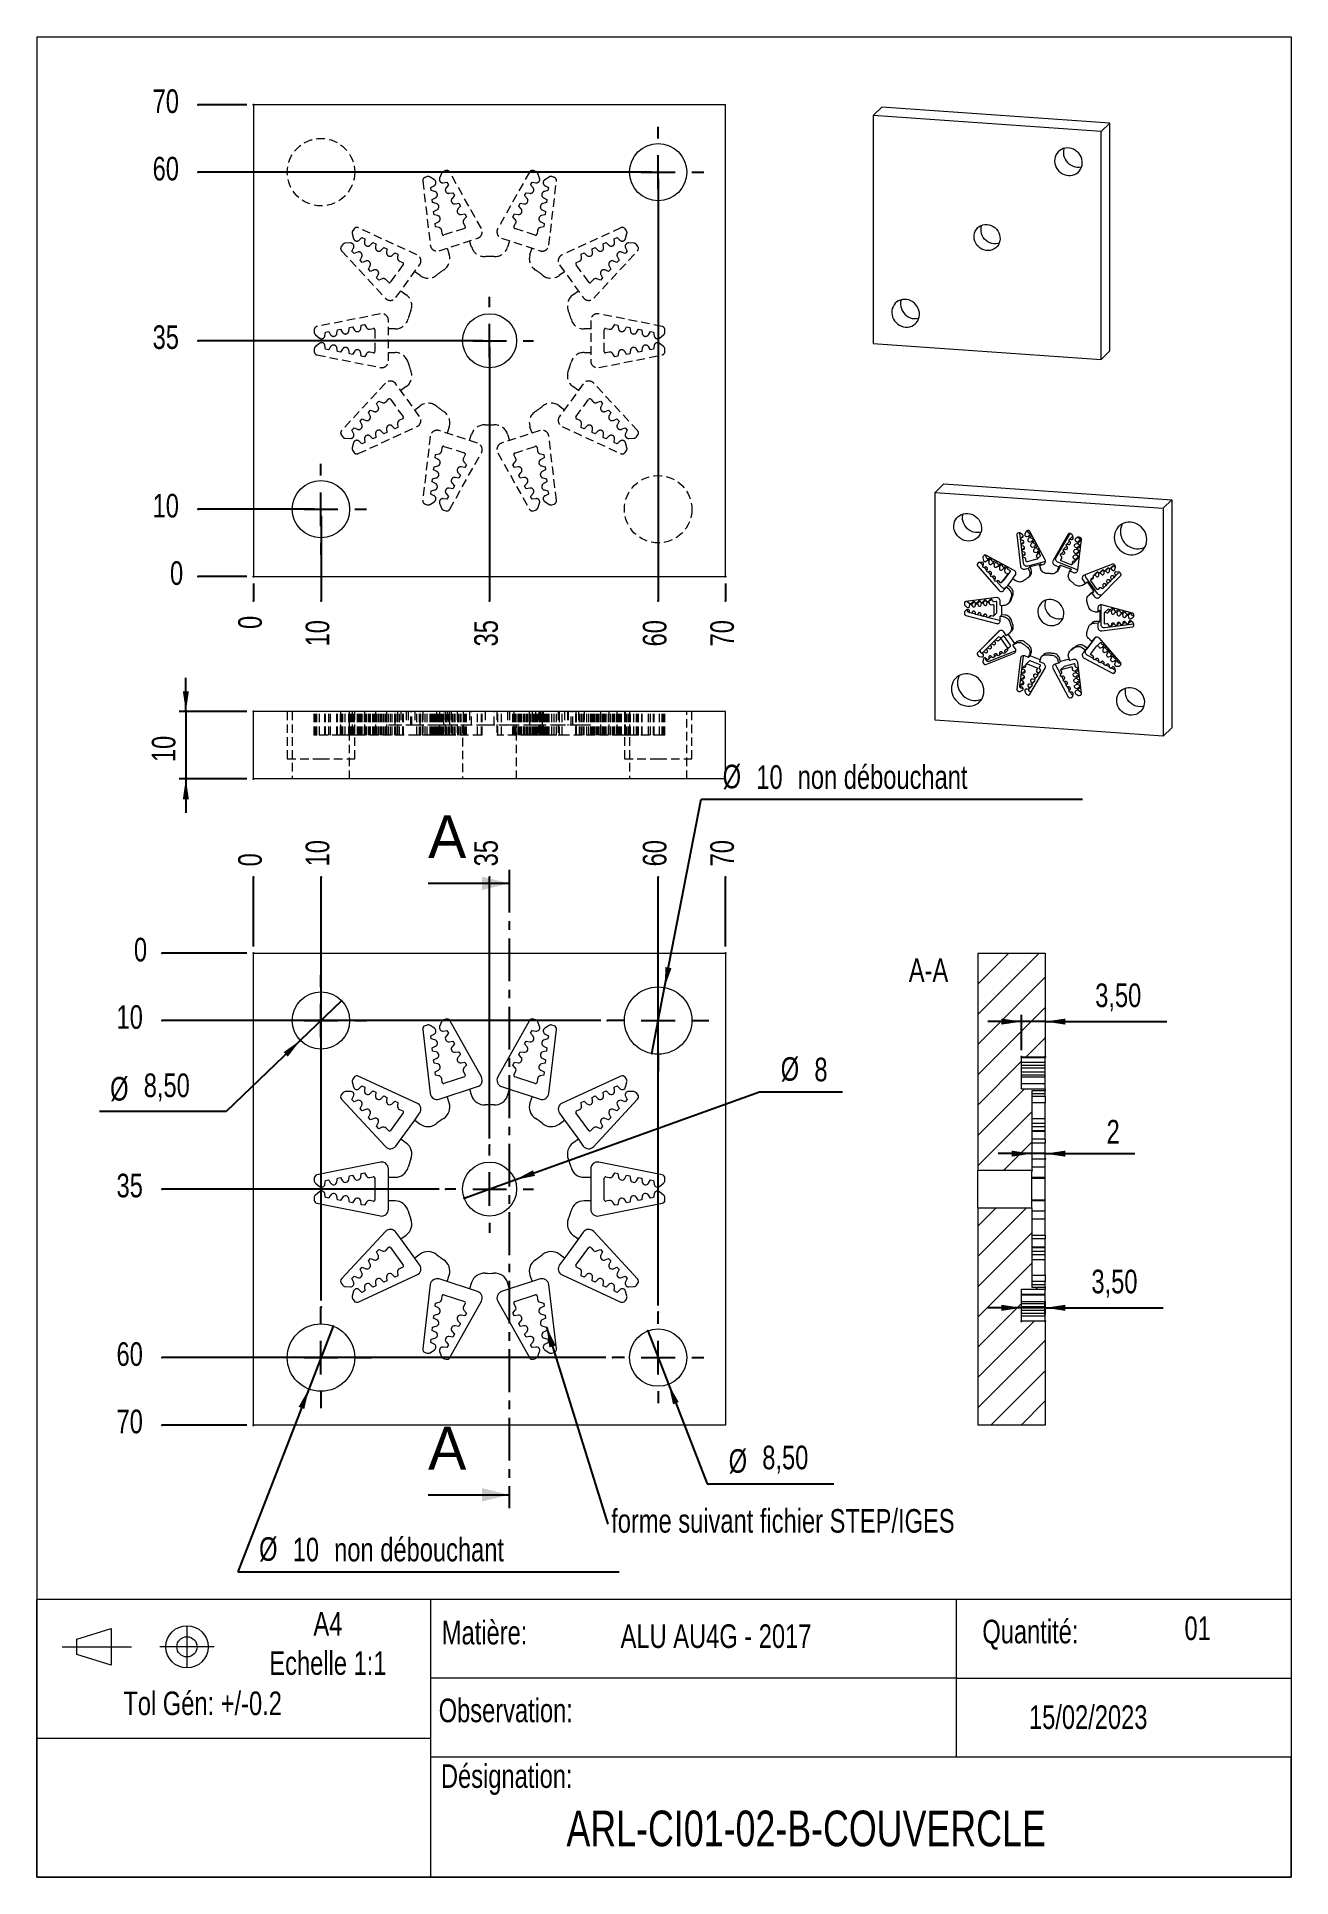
# Model space of a CAD drawing. Extents: x 12 to 198, y 12 to 285.
import ezdxf

# ---------------------------------------------------------------- set-up
doc = ezdxf.new("R2010")
doc.units = 0
doc.header["$MEASUREMENT"] = 0
doc.header["$PDSIZE"] = -1
for name, pattern in [('CENTER', [10.16, 6.35, -1.27, 1.27, -1.27]), ('CENTERX2', [20.32, 12.7, -2.54, 2.54, -2.54]), ('HIDDEN', [1.905, 1.27, -0.635])]:
    doc.linetypes.add(name, pattern=pattern)
doc.styles.add('SLDTEXTSTYLE0', font='txt', dxfattribs={"width": 0.75})
doc.dimstyles.new('SLDDIMSTYLE0', dxfattribs={"dimtxt": 3.5, "dimasz": 3, "dimexe": 1, "dimexo": 0.0625, "dimgap": 0.875, "dimtad": 0, "dimtih": 1, "dimtoh": 1, "dimdec": 0, "dimdsep": 46, "dimtxsty": 'Standard', "dimblk1": 'NONE', "dimblk2": 'NONE', "dimsah": 1, "dimcen": 0.09, "dimclrd": 255, "dimclre": 255, "dimclrt": 255, "dimadec": 0, "dimazin": 0, "dimtfac": 1, "dimtdec": 4, "dimtofl": 0, "dimtmove": 0, "dimatfit": 3, "dimfxl": 1, "dimtolj": 1, "dimtzin": 12, "dimarcsym": 0})
doc.dimstyles.new('SLDDIMSTYLE1', dxfattribs={"dimtxt": 3.5, "dimasz": 3, "dimexe": 1, "dimexo": 0.0625, "dimgap": 0.875, "dimtad": 0, "dimtih": 1, "dimtoh": 1, "dimzin": 12, "dimdsep": 46, "dimtxsty": 'Standard', "dimblk1": 'NONE', "dimblk2": 'NONE', "dimsah": 1, "dimcen": 0.09, "dimclrd": 255, "dimclre": 255, "dimclrt": 255, "dimadec": 0, "dimazin": 0, "dimtfac": 1, "dimtdec": 4, "dimtofl": 0, "dimtmove": 0, "dimatfit": 3, "dimfxl": 1, "dimtolj": 1, "dimtzin": 12, "dimarcsym": 0})
doc.dimstyles.new('SLDDIMSTYLE2', dxfattribs={"dimtxt": 3.5, "dimasz": 3, "dimexe": 1, "dimexo": 0.0625, "dimgap": 0.875, "dimtad": 0, "dimtih": 1, "dimtoh": 1, "dimzin": 12, "dimdsep": 46, "dimtxsty": 'Standard', "dimsah": 1, "dimcen": 0.09, "dimclrd": 255, "dimclre": 255, "dimclrt": 255, "dimadec": 0, "dimazin": 0, "dimtfac": 1, "dimtdec": 4, "dimtofl": 0, "dimtmove": 0, "dimatfit": 3, "dimfxl": 1, "dimtolj": 1, "dimtzin": 12, "dimarcsym": 0})
doc.dimstyles.new('SLDDIMSTYLE3', dxfattribs={"dimtxt": 3.5, "dimasz": 3, "dimexe": 1, "dimexo": 0.0625, "dimgap": 0.875, "dimtad": 0, "dimtih": 1, "dimtoh": 1, "dimdec": 0, "dimdsep": 46, "dimtxsty": 'Standard', "dimblk1": 'NONE', "dimblk2": 'NONE', "dimsah": 1, "dimcen": 0.09, "dimclrd": 255, "dimclre": 255, "dimclrt": 255, "dimadec": 0, "dimazin": 0, "dimtfac": 1, "dimtdec": 4, "dimtofl": 0, "dimtmove": 0, "dimatfit": 3, "dimfxl": 1, "dimtolj": 1, "dimtzin": 12, "dimarcsym": 0})
doc.dimstyles.new('SLDDIMSTYLE4', dxfattribs={"dimtxt": 3.5, "dimasz": 3, "dimexe": 1, "dimexo": 0.0625, "dimgap": 0.875, "dimtad": 0, "dimtih": 1, "dimtoh": 1, "dimzin": 12, "dimdsep": 46, "dimtxsty": 'Standard', "dimblk1": 'NONE', "dimblk2": 'NONE', "dimsah": 1, "dimcen": 0.09, "dimclrd": 255, "dimclre": 255, "dimclrt": 255, "dimadec": 0, "dimazin": 0, "dimtfac": 1, "dimtdec": 4, "dimtofl": 0, "dimtmove": 0, "dimatfit": 3, "dimfxl": 1, "dimtolj": 1, "dimtzin": 12, "dimarcsym": 0})
doc.dimstyles.new('SLDDIMSTYLE5', dxfattribs={"dimtxt": 3.5, "dimasz": 3, "dimexe": 1, "dimexo": 0.0625, "dimgap": 0.875, "dimtad": 0, "dimtih": 1, "dimtoh": 1, "dimzin": 12, "dimdsep": 46, "dimtxsty": 'Standard', "dimsah": 1, "dimcen": 0.09, "dimclrd": 255, "dimclre": 255, "dimclrt": 255, "dimadec": 0, "dimazin": 0, "dimtfac": 1, "dimtdec": 4, "dimtmove": 0, "dimatfit": 3, "dimfxl": 1, "dimtolj": 1, "dimtzin": 12, "dimarcsym": 0})
doc.dimstyles.new('SLDDIMSTYLE6', dxfattribs={"dimtxt": 6, "dimasz": 3, "dimexe": 0, "dimexo": 0.0625, "dimgap": 1.5, "dimtad": 0, "dimtih": 1, "dimtoh": 1, "dimdec": 0, "dimzin": 0, "dimdsep": 46, "dimtxsty": 'Standard', "dimsah": 1, "dimcen": 0.09, "dimadec": 0, "dimazin": 0, "dimtfac": 1, "dimtdec": 0, "dimtofl": 0, "dimtmove": 0, "dimatfit": 3, "dimfxl": 1, "dimtolj": 1, "dimtzin": 0, "dimarcsym": 0})

msp = doc.modelspace()

# ---------------------------------------------------------------- texts
at = {"char_height": 6.35, "attachment_point": 1}
for insert in [(70.024, 169.517), (70.024, 78.808)]:
    msp.add_mtext('A', dxfattribs=dict(at, insert=insert))
at = {"color": 7, "style": 'SLDTEXTSTYLE0'}
for s, insert, char_height, attachment_point in [('A-A', (144.223, 148.293), 3.5, 2), ('forme suivant fichier STEP/IGES', (97.172, 66.604), 3.5, 1), ('A4 \\PEchelle 1:1', (55.163, 51.348), 3.5, 2), ('Matière:', (72.053, 50.031), 3.5, 1), ('ALU AU4G - 2017', (98.568, 49.508), 3.5, 1), ('Quantité:', (152.207, 50.189), 3.5, 1), ('01', (182.18, 50.674), 3.5, 1), ('Tol Gén: +/-0.2', (24.831, 39.543), 3.5, 1), ('Observation:', (71.588, 38.491), 3.5, 1), ('15/02/2023', (159.121, 37.492), 3.5, 1), ('Désignation:', (71.926, 28.748), 3.5, 1), ('ARL-CI01-02-B-COUVERCLE', (90.536, 21.878), 5.29167, 1)]:
    msp.add_mtext(s, dxfattribs=dict(at, insert=insert, char_height=char_height, attachment_point=attachment_point))

# ---------------------------------------------------------------- blocks, each defined once
blk = doc.blocks.new('*D0')
blk.add_line((44.14, 203.92), (44.14, 201.33))
at = {"color": 7}
for p in [(44.14, 204.92), (44.14, 201.33)]:
    blk.add_point(p, dxfattribs=at)
at = {"color": 7, "insert": (45.41, 197.16), "char_height": 3.5, "attachment_point": 7, "rotation": 90, "style": 'SLDTEXTSTYLE0'}
blk.add_mtext('0', dxfattribs=at)
blk = doc.blocks.new('_NONE')
blk = doc.blocks.new('*D2')
blk.add_line((54.14, 213.92), (54.14, 201.33))
at = {"color": 7}
for p in [(54.14, 214.92), (54.14, 201.33)]:
    blk.add_point(p, dxfattribs=at)
at = {"color": 7, "insert": (55.41, 194.57), "char_height": 3.5, "attachment_point": 7, "rotation": 90, "style": 'SLDTEXTSTYLE0'}
blk.add_mtext('10', dxfattribs=at)
blk = doc.blocks.new('*D3')
blk.add_line((79.14, 238.92), (79.14, 201.33))
at = {"color": 7}
for p in [(79.14, 239.92), (79.14, 201.33)]:
    blk.add_point(p, dxfattribs=at)
at = {"color": 7, "insert": (80.41, 194.57), "char_height": 3.5, "attachment_point": 7, "rotation": 90, "style": 'SLDTEXTSTYLE0'}
blk.add_mtext('35', dxfattribs=at)
blk = doc.blocks.new('*D4')
blk.add_line((104.14, 263.92), (104.14, 201.33))
at = {"color": 7}
for p in [(104.14, 264.92), (104.14, 201.33)]:
    blk.add_point(p, dxfattribs=at)
at = {"color": 7, "insert": (105.41, 194.57), "char_height": 3.5, "attachment_point": 7, "rotation": 90, "style": 'SLDTEXTSTYLE0'}
blk.add_mtext('60', dxfattribs=at)
blk = doc.blocks.new('*D5')
blk.add_line((114.14, 203.92), (114.14, 201.33))
at = {"color": 7}
for p in [(114.14, 204.92), (114.14, 201.33)]:
    blk.add_point(p, dxfattribs=at)
at = {"color": 7, "insert": (115.41, 194.57), "char_height": 3.5, "attachment_point": 7, "rotation": 90, "style": 'SLDTEXTSTYLE0'}
blk.add_mtext('70', dxfattribs=at)
blk = doc.blocks.new('*D6')
blk.add_line((43.14, 204.92), (35.92, 204.92))
at = {"color": 7}
for p in [(35.92, 204.92), (44.14, 204.92)]:
    blk.add_point(p, dxfattribs=at)
at = {"color": 7, "insert": (31.75, 203.65), "char_height": 3.5, "attachment_point": 7, "style": 'SLDTEXTSTYLE0'}
blk.add_mtext('0', dxfattribs=at)
blk = doc.blocks.new('*D7')
blk.add_line((53.14, 214.92), (35.92, 214.92))
at = {"color": 7}
for p in [(35.92, 214.92), (54.14, 214.92)]:
    blk.add_point(p, dxfattribs=at)
at = {"color": 7, "insert": (29.17, 213.65), "char_height": 3.5, "attachment_point": 7, "style": 'SLDTEXTSTYLE0'}
blk.add_mtext('10', dxfattribs=at)
blk = doc.blocks.new('*D8')
blk.add_line((78.14, 239.92), (35.92, 239.92))
at = {"color": 7}
for p in [(35.92, 239.92), (79.14, 239.92)]:
    blk.add_point(p, dxfattribs=at)
at = {"color": 7, "insert": (29.17, 238.65), "char_height": 3.5, "attachment_point": 7, "style": 'SLDTEXTSTYLE0'}
blk.add_mtext('35', dxfattribs=at)
blk = doc.blocks.new('*D9')
blk.add_line((103.14, 264.92), (35.92, 264.92))
at = {"color": 7}
for p in [(35.92, 264.92), (104.14, 264.92)]:
    blk.add_point(p, dxfattribs=at)
at = {"color": 7, "insert": (29.17, 263.65), "char_height": 3.5, "attachment_point": 7, "style": 'SLDTEXTSTYLE0'}
blk.add_mtext('60', dxfattribs=at)
blk = doc.blocks.new('*D10')
blk.add_line((43.14, 274.92), (35.92, 274.92))
at = {"color": 7}
for p in [(35.92, 274.92), (44.14, 274.92)]:
    blk.add_point(p, dxfattribs=at)
at = {"color": 7, "insert": (29.17, 273.65), "char_height": 3.5, "attachment_point": 7, "style": 'SLDTEXTSTYLE0'}
blk.add_mtext('70', dxfattribs=at)
blk = doc.blocks.new('*D11')
for p, q in [((34.1, 184.91), (34.1, 189.91)), ((43.14, 184.91), (33.1, 184.91)), ((34.1, 184.91), (34.1, 174.91)), ((43.14, 174.91), (33.1, 174.91)), ((34.1, 174.91), (34.1, 169.91))]:
    blk.add_line(p, q)
at = {"color": 7}
for p in [(44.14, 184.91), (44.14, 174.91)]:
    blk.add_point(p, dxfattribs=at)
at = {"color": 255}
for points in [[(34.1, 184.91), (34.55, 187.91), (33.65, 187.91)], [(34.1, 174.91), (33.65, 171.91), (34.55, 171.91)]]:
    blk.add_solid(points, dxfattribs=at)
at = {"color": 7, "insert": (32.6, 177.41), "char_height": 3.5, "attachment_point": 7, "rotation": 90, "style": 'SLDTEXTSTYLE0'}
blk.add_mtext('10', dxfattribs=at)
blk = doc.blocks.new('*D12')
blk.add_line((44.14, 150.07), (44.14, 160.36))
at = {"color": 7}
for p in [(44.14, 160.36), (44.14, 149.07)]:
    blk.add_point(p, dxfattribs=at)
at = {"color": 7, "insert": (45.41, 161.94), "char_height": 3.5, "attachment_point": 7, "rotation": 90, "style": 'SLDTEXTSTYLE0'}
blk.add_mtext('0', dxfattribs=at)
blk = doc.blocks.new('*D13')
blk.add_line((79.14, 121.57), (79.14, 160.36))
at = {"color": 7}
for p in [(79.14, 160.36), (79.14, 120.57)]:
    blk.add_point(p, dxfattribs=at)
at = {"color": 7, "insert": (80.41, 161.94), "char_height": 3.5, "attachment_point": 7, "rotation": 90, "style": 'SLDTEXTSTYLE0'}
blk.add_mtext('35', dxfattribs=at)
blk = doc.blocks.new('*D14')
blk.add_line((104.14, 96.82), (104.14, 160.36))
at = {"color": 7}
for p in [(104.14, 160.36), (104.14, 95.82)]:
    blk.add_point(p, dxfattribs=at)
at = {"color": 7, "insert": (105.41, 161.94), "char_height": 3.5, "attachment_point": 7, "rotation": 90, "style": 'SLDTEXTSTYLE0'}
blk.add_mtext('60', dxfattribs=at)
blk = doc.blocks.new('*D15')
blk.add_line((114.14, 150.07), (114.14, 160.36))
at = {"color": 7}
for p in [(114.14, 160.36), (114.14, 149.07)]:
    blk.add_point(p, dxfattribs=at)
at = {"color": 7, "insert": (115.41, 161.94), "char_height": 3.5, "attachment_point": 7, "rotation": 90, "style": 'SLDTEXTSTYLE0'}
blk.add_mtext('70', dxfattribs=at)
blk = doc.blocks.new('*D16')
blk.add_line((54.14, 97.57), (54.14, 160.36))
at = {"color": 7}
for p in [(54.14, 160.36), (54.14, 96.57)]:
    blk.add_point(p, dxfattribs=at)
at = {"color": 7, "insert": (55.41, 161.94), "char_height": 3.5, "attachment_point": 7, "rotation": 90, "style": 'SLDTEXTSTYLE0'}
blk.add_mtext('10', dxfattribs=at)
blk = doc.blocks.new('*D17')
blk.add_line((43.14, 149.07), (30.57, 149.07))
at = {"color": 7}
for p in [(30.57, 149.07), (44.14, 149.07)]:
    blk.add_point(p, dxfattribs=at)
at = {"color": 7, "insert": (26.4, 147.8), "char_height": 3.5, "attachment_point": 7, "style": 'SLDTEXTSTYLE0'}
blk.add_mtext('0', dxfattribs=at)
blk = doc.blocks.new('*D18')
blk.add_line((95.64, 139.07), (30.57, 139.07))
at = {"color": 7}
for p in [(30.57, 139.07), (96.64, 139.07)]:
    blk.add_point(p, dxfattribs=at)
at = {"color": 7, "insert": (23.82, 137.8), "char_height": 3.5, "attachment_point": 7, "style": 'SLDTEXTSTYLE0'}
blk.add_mtext('10', dxfattribs=at)
blk = doc.blocks.new('*D19')
blk.add_line((71.64, 114.07), (30.57, 114.07))
at = {"color": 7}
for p in [(30.57, 114.07), (72.64, 114.07)]:
    blk.add_point(p, dxfattribs=at)
at = {"color": 7, "insert": (23.82, 112.8), "char_height": 3.5, "attachment_point": 7, "style": 'SLDTEXTSTYLE0'}
blk.add_mtext('35', dxfattribs=at)
blk = doc.blocks.new('*D20')
blk.add_line((96.39, 89.07), (30.57, 89.07))
at = {"color": 7}
for p in [(30.57, 89.07), (97.39, 89.07)]:
    blk.add_point(p, dxfattribs=at)
at = {"color": 7, "insert": (23.82, 87.8), "char_height": 3.5, "attachment_point": 7, "style": 'SLDTEXTSTYLE0'}
blk.add_mtext('60', dxfattribs=at)
blk = doc.blocks.new('*D21')
blk.add_line((43.14, 79.07), (30.57, 79.07))
at = {"color": 7}
for p in [(30.57, 79.07), (44.14, 79.07)]:
    blk.add_point(p, dxfattribs=at)
at = {"color": 7, "insert": (23.82, 77.8), "char_height": 3.5, "attachment_point": 7, "style": 'SLDTEXTSTYLE0'}
blk.add_mtext('70', dxfattribs=at)
blk = doc.blocks.new('*D22')
for p, q in [((105.09, 143.98), (110.53, 171.89)), ((110.53, 171.89), (167.06, 171.89)), ((103.18, 134.17), (105.09, 143.98))]:
    blk.add_line(p, q)
at = {"color": 7}
for p in [(105.09, 143.98), (103.18, 134.17)]:
    blk.add_point(p, dxfattribs=at)
at = {"color": 255}
blk.add_solid([(105.09, 143.98), (106.11, 146.84), (105.22, 147.01)], dxfattribs=at)
at = {"color": 7, "char_height": 3.5, "attachment_point": 7, "style": 'SLDTEXTSTYLE0'}
for s, insert in [('%%c', (113.7, 173.39)), ('10', (118.69, 173.39)), (' non débouchant', (123.85, 173.39))]:
    blk.add_mtext(s, dxfattribs=dict(at, insert=insert))
blk = doc.blocks.new('*D23')
for p, q in [((102.6, 93.03), (105.68, 85.11)), ((105.68, 85.11), (111.41, 70.36)), ((111.41, 70.36), (130.19, 70.36))]:
    blk.add_line(p, q)
at = {"color": 7}
for p in [(102.6, 93.03), (105.68, 85.11)]:
    blk.add_point(p, dxfattribs=at)
at = {"color": 255}
blk.add_solid([(105.68, 85.11), (106.34, 82.15), (107.18, 82.48)], dxfattribs=at)
at = {"color": 7, "char_height": 3.5, "attachment_point": 7, "style": 'SLDTEXTSTYLE0'}
for s, insert in [('%%c', (114.59, 71.86)), ('8,50', (119.57, 71.86))]:
    blk.add_mtext(s, dxfattribs=dict(at, insert=insert))
blk = doc.blocks.new('*D24')
for p, q in [((57.2, 142.02), (51.07, 136.13)), ((51.07, 136.13), (40.06, 125.57)), ((40.06, 125.57), (21.28, 125.57))]:
    blk.add_line(p, q)
at = {"color": 7}
for p in [(57.2, 142.02), (51.07, 136.13)]:
    blk.add_point(p, dxfattribs=at)
at = {"color": 255}
blk.add_solid([(51.07, 136.13), (48.59, 134.38), (49.22, 133.73)], dxfattribs=at)
at = {"color": 7, "char_height": 3.5, "attachment_point": 7, "style": 'SLDTEXTSTYLE0'}
for s, insert in [('8,50', (27.85, 127.07)), ('%%c', (22.87, 127.07))]:
    blk.add_mtext(s, dxfattribs=dict(at, insert=insert))
blk = doc.blocks.new('*D25')
for p, q in [((55.95, 93.73), (52.33, 84.41)), ((52.33, 84.41), (41.79, 57.3)), ((41.79, 57.3), (98.33, 57.3))]:
    blk.add_line(p, q)
at = {"color": 7}
for p in [(55.95, 93.73), (52.33, 84.41)]:
    blk.add_point(p, dxfattribs=at)
at = {"color": 255}
blk.add_solid([(52.33, 84.41), (50.82, 81.78), (51.66, 81.45)], dxfattribs=at)
at = {"color": 7, "char_height": 3.5, "attachment_point": 7, "style": 'SLDTEXTSTYLE0'}
for s, insert in [('%%c', (44.96, 58.8)), ('10', (49.95, 58.8)), (' non débouchant', (55.12, 58.8))]:
    blk.add_mtext(s, dxfattribs=dict(at, insert=insert))
blk = doc.blocks.new('*D26')
for p, q in [((82.9, 115.43), (119.14, 128.51)), ((119.14, 128.51), (131.47, 128.51)), ((75.37, 112.72), (82.9, 115.43))]:
    blk.add_line(p, q)
at = {"color": 7}
for p in [(82.9, 115.43), (75.37, 112.72)]:
    blk.add_point(p, dxfattribs=at)
at = {"color": 255}
blk.add_solid([(82.9, 115.43), (85.87, 116.03), (85.57, 116.87)], dxfattribs=at)
at = {"color": 7, "char_height": 3.5, "attachment_point": 7, "style": 'SLDTEXTSTYLE0'}
for s, insert in [('%%c', (122.31, 130.01)), ('8', (127.3, 130.01))]:
    blk.add_mtext(s, dxfattribs=dict(at, insert=insert))
blk = doc.blocks.new('*D27')
for p, q in [((158.03, 134.69), (158.03, 139.92)), ((158.03, 138.92), (153.03, 138.92)), ((161.53, 138.92), (158.03, 138.92)), ((161.53, 138.92), (179.57, 138.92))]:
    blk.add_line(p, q)
at = {"color": 7}
for p in [(158.03, 133.69), (161.53, 133.69)]:
    blk.add_point(p, dxfattribs=at)
at = {"color": 255}
for points in [[(158.03, 138.92), (155.03, 139.37), (155.03, 138.47)], [(161.53, 138.92), (164.53, 138.47), (164.53, 139.37)]]:
    blk.add_solid(points, dxfattribs=at)
at = {"color": 7, "insert": (168.94, 140.42), "char_height": 3.5, "attachment_point": 7, "style": 'SLDTEXTSTYLE0'}
blk.add_mtext('3,50', dxfattribs=at)
blk = doc.blocks.new('*D28')
for p, q in [((159.53, 119.33), (154.53, 119.33)), ((161.53, 119.33), (159.53, 119.33)), ((161.53, 119.33), (174.8, 119.33))]:
    blk.add_line(p, q)
at = {"color": 7}
for p in [(161.53, 118.56), (159.53, 116.84)]:
    blk.add_point(p, dxfattribs=at)
at = {"color": 255}
for points in [[(159.53, 119.33), (156.53, 119.78), (156.53, 118.88)], [(161.53, 119.33), (164.53, 118.88), (164.53, 119.78)]]:
    blk.add_solid(points, dxfattribs=at)
at = {"color": 7, "insert": (170.63, 120.83), "char_height": 3.5, "attachment_point": 7, "style": 'SLDTEXTSTYLE0'}
blk.add_mtext('2', dxfattribs=at)
blk = doc.blocks.new('*D29')
for p, q in [((158.03, 96.46), (153.03, 96.46)), ((161.53, 96.46), (158.03, 96.46)), ((161.53, 95.46), (161.53, 97.46)), ((161.53, 96.46), (179, 96.46))]:
    blk.add_line(p, q)
at = {"color": 7}
for p in [(158.03, 94.46), (161.53, 94.46)]:
    blk.add_point(p, dxfattribs=at)
at = {"color": 255}
for points in [[(158.03, 96.46), (155.03, 96.91), (155.03, 96.01)], [(161.53, 96.46), (164.53, 96.01), (164.53, 96.91)]]:
    blk.add_solid(points, dxfattribs=at)
at = {"color": 7, "insert": (168.38, 97.96), "char_height": 3.5, "attachment_point": 7, "style": 'SLDTEXTSTYLE0'}
blk.add_mtext('3,50', dxfattribs=at)

# ---------------------------------------------------------------- dimensions: what is measured, and where the dimension line sits
for feature_location, offset, dtype, origin, dimstyle, picture, middle in [((44.136, 274.92), (-8.212, 0), 0, (44.136, 204.92), 'SLDDIMSTYLE1', '*D10', (35.924, 274.92)), ((104.136, 264.92), (-68.212, 0), 0, (44.136, 204.92), 'SLDDIMSTYLE1', '*D9', (35.924, 264.92)), ((104.136, 264.92), (0, -63.594), 1, (44.136, 204.92), 'SLDDIMSTYLE1', '*D4', (104.136, 201.326)), ((79.136, 239.92), (-43.212, 0), 0, (44.136, 204.92), 'SLDDIMSTYLE1', '*D8', (35.924, 239.92)), ((79.136, 239.92), (0, -38.594), 1, (44.136, 204.92), 'SLDDIMSTYLE1', '*D3', (79.136, 201.326)), ((54.136, 214.92), (-18.212, 0), 0, (44.136, 204.92), 'SLDDIMSTYLE1', '*D7', (35.924, 214.92)), ((54.136, 214.92), (0, -13.594), 1, (44.136, 204.92), 'SLDDIMSTYLE1', '*D2', (54.136, 201.326)), ((44.136145822, 204.919889132), (-8.212125468, 0), 0, (44.136145822, 204.919889132), 'SLDDIMSTYLE0', '*D6', (35.924020353, 204.919889132)), ((44.136145822, 204.919889132), (0, -3.593536363), 1, (44.136145822, 204.919889132), 'SLDDIMSTYLE0', '*D0', (44.136145822, 201.32635277)), ((114.136, 204.92), (0, -3.594), 1, (44.136, 204.92), 'SLDDIMSTYLE1', '*D5', (114.136, 201.326)), ((79.136, 120.574), (0, 39.783), 1, (44.136, 149.074), 'SLDDIMSTYLE4', '*D13', (79.136, 160.356)), ((104.136, 95.824), (0, 64.533), 1, (44.136, 149.074), 'SLDDIMSTYLE4', '*D14', (104.136, 160.356)), ((114.136, 149.074), (0, 11.283), 1, (44.136, 149.074), 'SLDDIMSTYLE4', '*D15', (114.136, 160.356)), ((54.136, 96.574), (0, 63.783), 1, (44.136, 149.074), 'SLDDIMSTYLE4', '*D16', (54.136, 160.356)), ((44.136145822, 149.073527095), (0, 11.282923196), 1, (44.136145822, 149.073527095), 'SLDDIMSTYLE3', '*D12', (44.136145822, 160.356450291)), ((44.136145822, 149.073527095), (-13.566812815, 0), 0, (44.136145822, 149.073527095), 'SLDDIMSTYLE3', '*D17', (30.569333007, 149.073527095)), ((96.636, 139.074), (-66.067, 0), 0, (44.136, 149.074), 'SLDDIMSTYLE4', '*D18', (30.569, 139.074)), ((72.636, 114.074), (-42.067, 0), 0, (44.136, 149.074), 'SLDDIMSTYLE4', '*D19', (30.569, 114.074)), ((97.386, 89.074), (-66.817, 0), 0, (44.136, 149.074), 'SLDDIMSTYLE4', '*D20', (30.569, 89.074)), ((44.136, 79.074), (-13.567, 0), 0, (44.136, 149.074), 'SLDDIMSTYLE4', '*D21', (30.569, 79.074))]:
    dim = msp.add_ordinate_dim(feature_location=feature_location, offset=offset, dtype=dtype, origin=origin, dimstyle=dimstyle)
    dim.commit()
    dim.dimension.update_dxf_attribs({"geometry": picture, "text_midpoint": middle})
at = {"color": 255}
dim = msp.add_linear_dim(base=(34.101, 174.908), p1=(44.136, 184.908), p2=(44.136, 174.908), angle=90, dimstyle='SLDDIMSTYLE2', dxfattribs=at)
dim.commit()
dim.dimension.update_dxf_attribs({"geometry": '*D11', "text_midpoint": (34.101, 179.993), "dimtype": 160})
for p1, p2, picture, middle in [((103.181, 134.166), (105.092, 143.981), '*D22', (139.589, 174.67)), ((55.947, 93.734), (52.325, 84.413), '*D25', (70.851, 60.074))]:
    dim = msp.add_diameter_dim_2p(p1=p1, p2=p2, text='<> non débouchant', dimstyle='SLDDIMSTYLE5')
    dim.commit()
    dim.dimension.update_dxf_attribs({"geometry": picture, "text_midpoint": middle, "dimtype": 163})
for base, p1, p2, picture, middle in [((158.034, 138.916), (161.534, 133.687), (158.034, 133.687), '*D27', (173.462, 138.916)), ((159.534, 119.329), (161.534, 118.556), (159.534, 116.841), '*D28', (171.924, 119.329)), ((158.034, 96.459), (161.534, 94.46), (158.034, 94.46), '*D29', (172.896, 96.459))]:
    dim = msp.add_linear_dim(base=base, p1=p1, p2=p2, dimstyle='SLDDIMSTYLE2', dxfattribs=at)
    dim.commit()
    dim.dimension.update_dxf_attribs({"geometry": picture, "text_midpoint": middle, "dimtype": 160})
for p1, p2, picture, middle in [((57.202, 142.016), (51.07, 136.131), '*D24', (29.877, 128.341)), ((75.374, 112.716), (82.899, 115.431), '*D26', (126.096, 131.283)), ((102.596, 93.035), (105.676, 85.112), '*D23', (121.596, 73.137))]:
    dim = msp.add_diameter_dim_2p(p1=p1, p2=p2, dimstyle='SLDDIMSTYLE5')
    dim.commit()
    dim.dimension.update_dxf_attribs({"geometry": picture, "text_midpoint": middle, "dimtype": 163})

# ---------------------------------------------------------------- linework, layer by layer
at = {"color": 7, "linetype": 'Continuous', "lineweight": 0}
for p, q in [((12, 285), (198, 285)), ((12, 285), (12, 12)), ((198, 285), (198, 12)), ((151.534, 148.975), (151.633, 149.074)), ((151.534, 144.485), (156.123, 149.074)), ((151.534, 139.995), (160.613, 149.074)), ((151.534, 135.504), (161.534, 145.504)), ((151.534, 131.014), (161.534, 141.014)), ((158.698, 133.687), (161.534, 136.524)), ((151.534, 126.524), (158.034, 133.024)), ((151.534, 122.034), (158.407, 128.907)), ((151.534, 117.544), (159.534, 125.544)), ((155.321, 116.841), (159.534, 121.054)), ((151.534, 108.564), (154.277, 111.306)), ((151.534, 104.074), (158.767, 111.306)), ((151.534, 99.583), (159.534, 107.583)), ((151.534, 95.093), (159.534, 103.093)), ((160.171, 99.24), (160.452, 99.521)), ((151.534, 90.603), (158.034, 97.103)), ((151.534, 86.113), (159.881, 94.46)), ((151.534, 81.623), (161.534, 91.623)), ((153.475, 79.074), (161.534, 87.133)), ((157.965, 79.074), (161.534, 82.643)), ((198, 53.194), (12, 53.194)), ((70.44, 53.194), (12, 53.194)), ((12, 12), (12, 53.194)), ((70.44, 12), (70.44, 53.194)), ((148.325, 53.194), (148.325, 29.807)), ((17.951, 47.319), (23.02, 48.885)), ((17.951, 45.023), (17.951, 47.319)), ((23.02, 48.885), (23.02, 43.456)), ((23.02, 43.456), (17.951, 45.023)), ((148.325, 41.5), (70.44, 41.5)), ((148.325, 41.5), (198, 41.5)), ((70.44, 32.597), (12, 32.597)), ((198, 29.807), (70.44, 29.807)), ((70.44, 12), (70.44, 29.807)), ((198, 12), (198, 29.807)), ((12, 12), (198, 12)), ((70.44, 12), (12, 12)), ((198, 12), (70.44, 12))]:
    msp.add_line(p, q, dxfattribs=at)
at = {"color": 7, "linetype": 'Continuous', "lineweight": 15}
for p, q in [((44.136, 274.92), (44.136, 204.92)), ((114.136, 274.92), (44.136, 274.92)), ((114.136, 204.92), (114.136, 274.92)), ((136.001, 273.307), (137.295, 274.557)), ((169.808, 270.962), (136.001, 273.307)), ((136.001, 273.307), (136.001, 239.5)), ((171.102, 272.212), (137.295, 274.557)), ((169.808, 270.962), (171.102, 272.212)), ((169.808, 237.155), (169.808, 270.962)), ((171.102, 238.405), (171.102, 272.212)), ((136.001, 239.5), (169.808, 237.155)), ((169.808, 237.155), (171.102, 238.405)), ((146.494, 218.667), (145.2, 217.417)), ((146.494, 218.667), (180.301, 216.323)), ((145.2, 217.417), (179.007, 215.073)), ((145.2, 183.61), (145.2, 217.417)), ((180.301, 216.323), (179.007, 215.073)), ((180.301, 216.323), (180.301, 182.515)), ((179.007, 215.073), (179.007, 181.265)), ((157.314, 211.116), (157.858, 206.481)), ((157.64, 211.404), (157.479, 211.363)), ((158.311, 206.918), (157.785, 211.395)), ((158.156, 211.137), (157.847, 211.362)), ((158.261, 210.973), (157.893, 210.617)), ((157.893, 210.617), (158.133, 210.721)), ((157.921, 210.385), (157.893, 210.617)), ((158.181, 210.305), (157.921, 210.385)), ((158.655, 211.568), (158.524, 211.231)), ((158.789, 210.889), (159.053, 210.914)), ((158.967, 211.743), (158.806, 211.702)), ((158.977, 211.669), (159.009, 211.75)), ((159.167, 210.703), (158.992, 210.512)), ((159.432, 211.279), (159.053, 210.914)), ((159.053, 210.914), (159.167, 210.703)), ((159.545, 211.069), (159.167, 210.703)), ((159.398, 211.341), (159.242, 211.327)), ((161.515, 207.415), (159.252, 211.612)), ((159.445, 210.95), (159.548, 211.063)), ((159.856, 210.491), (159.478, 210.126)), ((159.97, 210.281), (159.591, 209.915)), ((159.823, 210.553), (159.666, 210.539)), ((159.869, 210.162), (159.973, 210.275)), ((164.954, 211.216), (162.692, 207.334)), ((163.145, 207.771), (165.211, 211.317)), ((165.04, 210.296), (165.154, 210.491)), ((165.215, 210.081), (165.04, 210.296)), ((165.607, 210.928), (165.154, 210.491)), ((165.154, 210.491), (165.418, 210.429)), ((165.4, 211.245), (165.24, 211.308)), ((165.683, 210.735), (165.551, 211.09)), ((165.612, 210.927), (165.607, 210.928)), ((166.36, 210.771), (166.05, 210.59)), ((166.739, 210.242), (166.286, 209.805)), ((166.766, 210.471), (166.313, 210.033)), ((166.349, 205.892), (166.893, 210.452)), ((166.766, 210.471), (166.527, 210.608)), ((166.728, 210.721), (166.567, 210.785)), ((166.739, 210.242), (166.766, 210.471)), ((152.267, 207.695), (152.365, 207.331)), ((152.404, 208.028), (152.305, 207.898)), ((156.906, 205.855), (152.701, 208.085)), ((152.818, 207.769), (152.739, 208.065)), ((153.342, 207.745), (152.958, 207.374)), ((153.553, 207.633), (153.169, 207.262)), ((153.341, 207.745), (153.222, 207.634)), ((153.6, 207.434), (153.614, 207.601)), ((158.363, 210.102), (157.996, 209.747)), ((157.996, 209.747), (158.235, 209.851)), ((158.023, 209.514), (157.996, 209.747)), ((158.284, 209.435), (158.023, 209.514)), ((158.466, 209.232), (158.098, 208.877)), ((158.098, 208.877), (158.337, 208.981)), ((158.125, 208.644), (158.098, 208.877)), ((158.386, 208.565), (158.125, 208.644)), ((158.568, 208.361), (158.2, 208.006)), ((158.2, 208.006), (158.439, 208.11)), ((158.227, 207.774), (158.2, 208.006)), ((158.488, 207.694), (158.227, 207.774)), ((160.305, 207.515), (158.827, 207.137)), ((159.214, 210.101), (159.478, 210.126)), ((159.591, 209.915), (159.417, 209.724)), ((159.478, 210.126), (159.591, 209.915)), ((159.638, 209.313), (159.903, 209.338)), ((160.016, 209.127), (159.841, 208.937)), ((160.281, 209.704), (159.903, 209.338)), ((159.903, 209.338), (160.016, 209.127)), ((160.395, 209.493), (160.016, 209.127)), ((160.063, 208.525), (160.327, 208.55)), ((160.248, 209.765), (160.091, 209.751)), ((160.238, 207.875), (160.36, 207.65)), ((160.441, 208.339), (160.266, 208.149)), ((160.294, 209.374), (160.398, 209.487)), ((160.706, 208.916), (160.327, 208.55)), ((160.327, 208.55), (160.441, 208.339)), ((160.345, 207.537), (160.798, 207.974)), ((160.819, 208.705), (160.441, 208.339)), ((160.673, 208.977), (160.516, 208.963)), ((160.812, 208.088), (160.691, 208.312)), ((160.719, 208.586), (160.823, 208.699)), ((163.766, 208.109), (163.879, 208.304)), ((163.941, 207.894), (163.766, 208.109)), ((163.847, 207.408), (163.968, 207.616)), ((164.297, 208.707), (163.879, 208.304)), ((163.879, 208.304), (164.144, 208.242)), ((164.191, 208.838), (164.304, 209.033)), ((164.365, 208.623), (164.191, 208.838)), ((164.722, 209.436), (164.304, 209.033)), ((164.304, 209.033), (164.568, 208.971)), ((164.615, 209.567), (164.729, 209.762)), ((164.79, 209.352), (164.615, 209.567)), ((165.147, 210.165), (164.729, 209.762)), ((164.729, 209.762), (164.993, 209.7)), ((165.768, 207.602), (166.007, 207.465)), ((166.082, 208.092), (165.821, 208.049)), ((165.87, 208.458), (166.109, 208.321)), ((166.184, 208.948), (165.923, 208.905)), ((165.972, 209.314), (166.211, 209.177)), ((166.432, 207.673), (165.979, 207.236)), ((166.46, 207.902), (166.007, 207.465)), ((166.286, 209.805), (166.025, 209.761)), ((166.074, 210.171), (166.313, 210.033)), ((166.535, 208.53), (166.082, 208.092)), ((166.109, 208.321), (166.082, 208.092)), ((166.562, 208.759), (166.109, 208.321)), ((166.637, 209.386), (166.184, 208.948)), ((166.211, 209.177), (166.184, 208.948)), ((166.664, 209.615), (166.211, 209.177)), ((166.46, 207.902), (166.221, 208.039)), ((166.313, 210.033), (166.286, 209.805)), ((166.562, 208.759), (166.323, 208.896)), ((166.664, 209.615), (166.425, 209.752)), ((166.432, 207.673), (166.46, 207.902)), ((166.535, 208.53), (166.562, 208.759)), ((166.637, 209.386), (166.664, 209.615)), ((44.136, 204.92), (114.136, 204.92)), ((151.584, 206.955), (151.485, 206.826)), ((151.503, 206.519), (154.645, 202.901)), ((152.138, 207.034), (151.768, 207.042)), ((152.304, 206.555), (151.956, 206.956)), ((152.241, 206.437), (152.364, 206.667)), ((152.399, 206.256), (152.241, 206.437)), ((152.646, 206.342), (152.399, 206.256)), ((152.894, 205.876), (152.526, 206.3)), ((152.769, 207.197), (152.958, 207.374)), ((152.831, 205.758), (152.954, 205.987)), ((152.989, 205.576), (152.831, 205.758)), ((152.958, 207.374), (153.169, 207.262)), ((153.236, 205.663), (152.989, 205.576)), ((153.484, 205.196), (153.116, 205.621)), ((153.169, 207.262), (153.147, 206.997)), ((153.421, 205.078), (153.544, 205.308)), ((153.579, 204.897), (153.421, 205.078)), ((153.559, 206.778), (153.747, 206.955)), ((153.826, 204.983), (153.579, 204.897)), ((154.074, 204.517), (153.706, 204.941)), ((154.131, 207.326), (153.747, 206.955)), ((153.747, 206.955), (153.958, 206.843)), ((153.958, 206.843), (153.936, 206.578)), ((154.342, 207.214), (153.958, 206.843)), ((154.13, 207.327), (154.012, 207.216)), ((154.348, 206.359), (154.537, 206.536)), ((154.389, 207.015), (154.403, 207.182)), ((154.921, 206.907), (154.537, 206.536)), ((154.537, 206.536), (154.748, 206.424)), ((154.748, 206.424), (154.726, 206.159)), ((155.132, 206.795), (154.748, 206.424)), ((154.92, 206.908), (154.801, 206.797)), ((155.918, 205.225), (155.004, 204.031)), ((155.138, 205.941), (155.326, 206.118)), ((155.179, 206.597), (155.193, 206.763)), ((155.71, 206.489), (155.326, 206.118)), ((155.326, 206.118), (155.537, 206.006)), ((155.457, 204.469), (156.371, 205.662)), ((155.537, 206.006), (155.515, 205.74)), ((155.921, 206.377), (155.537, 206.006)), ((155.709, 206.489), (155.591, 206.378)), ((155.655, 205.491), (155.88, 205.372)), ((155.968, 206.178), (155.982, 206.345)), ((156.333, 205.81), (156.108, 205.929)), ((156.739, 204.655), (157.094, 205.119)), ((158.487, 206.034), (159.061, 206.181)), ((158.702, 207.226), (158.672, 207.475)), ((161.575, 207.146), (158.94, 206.472)), ((158.985, 204.761), (159.244, 205.011)), ((159.061, 206.181), (159.32, 206.431)), ((159.209, 205.715), (159.061, 206.181)), ((159.32, 206.431), (160.927, 206.842)), ((159.468, 205.965), (159.32, 206.431)), ((160.669, 206.592), (160.927, 206.842)), ((160.669, 206.592), (161.243, 206.739)), ((160.669, 206.592), (160.817, 206.125)), ((162.964, 206.619), (163.538, 206.393)), ((163.166, 205.59), (163.425, 205.84)), ((163.39, 205.947), (163.538, 206.393)), ((166.173, 205.97), (163.417, 207.057)), ((163.538, 206.393), (163.797, 206.643)), ((163.649, 206.197), (163.797, 206.643)), ((163.797, 206.643), (165.405, 206.009)), ((165.379, 206.683), (163.902, 207.265)), ((165.146, 205.759), (164.998, 205.313)), ((165.146, 205.759), (165.405, 206.009)), ((165.146, 205.759), (165.72, 205.533)), ((165.479, 206.701), (165.932, 207.138)), ((165.534, 206.999), (165.505, 206.754)), ((165.979, 207.236), (165.719, 207.193)), ((165.958, 207.192), (165.963, 207.233)), ((166.007, 207.465), (165.979, 207.236)), ((171.506, 206.781), (167.301, 205.134)), ((169.269, 202.399), (167.566, 204.862)), ((168.688, 204.867), (168.298, 204.49)), ((169.122, 205.533), (168.669, 205.095)), ((168.669, 205.095), (168.88, 205.178)), ((168.692, 204.827), (168.669, 205.095)), ((169.333, 205.615), (168.88, 205.178)), ((168.88, 205.178), (169.069, 204.974)), ((169.333, 205.615), (169.122, 205.533)), ((169.496, 205.44), (169.333, 205.615)), ((169.912, 205.842), (169.459, 205.404)), ((169.459, 205.404), (169.67, 205.487)), ((169.481, 205.136), (169.459, 205.404)), ((169.561, 201.866), (172.704, 205.048)), ((170.123, 205.924), (169.67, 205.487)), ((169.67, 205.487), (169.858, 205.284)), ((170.123, 205.924), (169.912, 205.842)), ((170.285, 205.749), (170.123, 205.924)), ((170.701, 206.151), (170.248, 205.713)), ((170.248, 205.713), (170.459, 205.796)), ((170.271, 205.445), (170.248, 205.713)), ((170.912, 206.234), (170.459, 205.796)), ((170.459, 205.796), (170.648, 205.593)), ((170.912, 206.234), (170.701, 206.151)), ((171.075, 206.058), (170.912, 206.234)), ((171.491, 206.46), (171.038, 206.023)), ((171.038, 206.023), (171.249, 206.105)), ((171.06, 205.754), (171.038, 206.023)), ((171.702, 206.543), (171.249, 206.105)), ((171.249, 206.105), (171.437, 205.902)), ((171.828, 204.909), (171.375, 204.472)), ((171.702, 206.543), (171.491, 206.46)), ((171.808, 204.91), (171.561, 205.03)), ((171.671, 204.75), (171.828, 204.909)), ((171.89, 206.34), (171.702, 206.543)), ((171.902, 206.539), (171.802, 206.683)), ((172.261, 205.347), (171.808, 204.91)), ((171.966, 205.069), (171.808, 204.91)), ((171.828, 204.909), (171.822, 204.923)), ((171.842, 205.981), (171.939, 206.331)), ((171.843, 205.316), (171.966, 205.069)), ((171.932, 206.303), (171.89, 206.34)), ((172.418, 205.507), (171.966, 205.069)), ((172.439, 205.608), (172.069, 205.652)), ((172.261, 205.347), (172.418, 205.507)), ((172.418, 205.507), (172.363, 205.617)), ((172.722, 205.353), (172.623, 205.496)), ((154.011, 204.399), (154.134, 204.629)), ((154.169, 204.218), (154.011, 204.399)), ((154.416, 204.304), (154.169, 204.218)), ((155.098, 203.338), (154.296, 204.262)), ((154.855, 204.033), (154.687, 204.227)), ((154.996, 204.021), (155.449, 204.459)), ((155.391, 202.893), (155.746, 203.357)), ((155.449, 204.459), (155.457, 204.469)), ((155.746, 203.357), (156.004, 203.607)), ((156.134, 203.048), (155.746, 203.357)), ((156.004, 203.607), (156.781, 204.622)), ((156.393, 203.298), (156.004, 203.607)), ((156.739, 204.655), (157.127, 204.346)), ((167.079, 203.656), (167.467, 203.911)), ((167.113, 204.424), (167.467, 203.911)), ((167.467, 203.911), (167.726, 204.161)), ((167.726, 204.161), (168.72, 202.725)), ((168.205, 202.368), (167.946, 202.118)), ((168.461, 202.475), (168.073, 202.22)), ((169.202, 203.046), (168.289, 204.367)), ((168.327, 204.509), (168.552, 204.597)), ((168.72, 202.725), (168.332, 202.47)), ((168.461, 202.475), (168.72, 202.725)), ((168.461, 202.475), (168.816, 201.962)), ((169.35, 203.026), (169.563, 203.232)), ((169.52, 203.198), (169.351, 203.027)), ((170.037, 203.117), (169.791, 203.238)), ((170.49, 203.555), (170.037, 203.117)), ((170.195, 203.277), (170.037, 203.117)), ((170.073, 203.523), (170.195, 203.277)), ((170.648, 203.714), (170.195, 203.277)), ((170.628, 203.715), (170.381, 203.835)), ((170.49, 203.555), (170.648, 203.714)), ((171.081, 204.152), (170.628, 203.715)), ((170.785, 203.874), (170.628, 203.715)), ((170.648, 203.714), (170.641, 203.728)), ((170.663, 204.121), (170.785, 203.874)), ((171.238, 204.312), (170.785, 203.874)), ((171.218, 204.312), (170.971, 204.433)), ((171.081, 204.152), (171.238, 204.312)), ((171.671, 204.75), (171.218, 204.312)), ((171.375, 204.472), (171.218, 204.312)), ((171.238, 204.312), (171.231, 204.325)), ((171.253, 204.718), (171.375, 204.472)), ((149.546, 200.995), (149.546, 200.826)), ((149.546, 199.599), (149.546, 199.43)), ((149.637, 200.631), (149.925, 200.379)), ((149.925, 199.993), (149.637, 199.781)), ((154.282, 201.806), (149.741, 201.218)), ((149.999, 199.867), (149.999, 200.028)), ((150.378, 200.817), (150.09, 201.069)), ((150.352, 199.575), (150.194, 199.617)), ((150.315, 200.504), (150.356, 200.766)), ((150.356, 199.546), (150.315, 199.814)), ((150.809, 201.203), (150.356, 200.766)), ((150.356, 200.766), (150.584, 200.795)), ((150.584, 199.485), (150.356, 199.546)), ((150.395, 200.803), (150.378, 200.817)), ((151.037, 201.233), (150.584, 200.795)), ((150.584, 200.795), (150.723, 200.557)), ((150.917, 199.807), (150.584, 199.485)), ((150.723, 199.705), (150.584, 199.485)), ((151.204, 199.346), (150.606, 199.506)), ((151.037, 201.233), (150.809, 201.203)), ((151.176, 200.994), (151.037, 201.233)), ((151.168, 200.614), (151.209, 200.876)), ((151.209, 199.318), (151.168, 199.585)), ((151.662, 201.314), (151.209, 200.876)), ((151.209, 200.876), (151.436, 200.906)), ((151.436, 199.257), (151.209, 199.318)), ((151.889, 201.343), (151.436, 200.906)), ((151.436, 200.906), (151.575, 200.667)), ((151.77, 199.578), (151.436, 199.257)), ((151.575, 199.476), (151.436, 199.257)), ((151.889, 201.343), (151.662, 201.314)), ((152.028, 201.105), (151.889, 201.343)), ((152.021, 200.725), (152.061, 200.987)), ((152.061, 199.089), (152.021, 199.356)), ((152.514, 201.424), (152.061, 200.987)), ((152.061, 200.987), (152.289, 201.016)), ((152.742, 201.454), (152.289, 201.016)), ((152.289, 201.016), (152.428, 200.778)), ((152.622, 199.35), (152.289, 199.028)), ((152.742, 201.454), (152.514, 201.424)), ((152.881, 201.215), (152.742, 201.454)), ((152.873, 200.835), (152.914, 201.097)), ((153.367, 201.535), (152.914, 201.097)), ((152.914, 201.097), (153.142, 201.127)), ((153.595, 201.564), (153.142, 201.127)), ((153.142, 201.127), (153.281, 200.888)), ((153.595, 201.564), (153.367, 201.535)), ((153.534, 200.759), (153.778, 200.79)), ((153.734, 201.326), (153.595, 201.564)), ((153.866, 199.069), (154.319, 199.506)), ((153.893, 200.688), (153.893, 199.134)), ((154.23, 201.228), (153.987, 201.196)), ((154.346, 199.571), (154.346, 201.125)), ((154.859, 200.689), (154.859, 201.293)), ((154.859, 200.689), (155.339, 200.656)), ((155.118, 199.249), (155.118, 200.671)), ((156.033, 200.902), (156.292, 201.152)), ((168.868, 199.717), (169.348, 199.684)), ((169.348, 200.288), (169.348, 199.684)), ((169.348, 199.684), (169.607, 199.934)), ((169.607, 199.934), (169.607, 198.244)), ((169.801, 200.725), (169.801, 200.739)), ((169.801, 197.828), (169.801, 200.725)), ((174.466, 199.503), (169.925, 200.722)), ((170.314, 197.995), (170.314, 199.549)), ((170.794, 200.052), (170.341, 199.614)), ((170.429, 199.636), (170.672, 199.57)), ((171.125, 200.008), (170.882, 200.073)), ((170.926, 199.664), (171.065, 199.884)), ((171.496, 200.3), (171.065, 199.884)), ((171.065, 199.884), (171.293, 199.823)), ((171.724, 200.239), (171.293, 199.823)), ((171.293, 199.823), (171.334, 199.555)), ((171.786, 199.993), (171.75, 200.232)), ((171.779, 199.436), (171.918, 199.655)), ((172.349, 200.071), (171.918, 199.655)), ((171.918, 199.655), (172.145, 199.594)), ((172.577, 200.01), (172.145, 199.594)), ((172.145, 199.594), (172.186, 199.326)), ((172.639, 199.764), (172.603, 200.003)), ((172.631, 199.207), (172.77, 199.426)), ((173.201, 199.843), (172.77, 199.426)), ((172.77, 199.426), (172.998, 199.365)), ((173.429, 199.782), (172.998, 199.365)), ((172.998, 199.365), (173.039, 199.098)), ((173.492, 199.535), (173.455, 199.775)), ((174.054, 199.614), (173.623, 199.198)), ((174.282, 199.553), (173.851, 199.136)), ((174.344, 199.306), (174.308, 199.546)), ((149.741, 199.179), (154.282, 197.961)), ((152.057, 199.117), (151.458, 199.278)), ((154.645, 196.817), (151.503, 193.635)), ((151.956, 194.072), (154.735, 196.886)), ((152.289, 199.028), (152.061, 199.089)), ((152.428, 199.247), (152.289, 199.028)), ((152.91, 198.888), (152.311, 199.049)), ((152.914, 198.86), (152.873, 199.128)), ((153.142, 198.799), (152.914, 198.86)), ((153.475, 199.121), (153.142, 198.799)), ((153.281, 199.018), (153.142, 198.799)), ((154.735, 198.399), (153.164, 198.82)), ((153.778, 199.047), (153.534, 199.112)), ((154.859, 198.999), (155.118, 199.249)), ((154.859, 198.395), (154.859, 198.999)), ((155.339, 198.965), (154.859, 198.999)), ((155.597, 199.215), (155.118, 199.249)), ((155.746, 196.208), (155.391, 196.721)), ((156.261, 196.565), (156.52, 196.815)), ((168.432, 198.03), (168.173, 197.78)), ((169.348, 197.994), (168.868, 198.027)), ((169.607, 198.244), (169.127, 198.277)), ((169.348, 197.994), (169.607, 198.244)), ((169.348, 197.994), (169.348, 197.39)), ((169.925, 196.876), (174.466, 197.465)), ((174.66, 197.869), (170.378, 197.314)), ((170.672, 197.924), (170.429, 197.892)), ((171.065, 197.556), (170.926, 197.795)), ((171.293, 197.586), (171.065, 197.556)), ((171.707, 197.985), (171.293, 197.586)), ((171.334, 197.848), (171.293, 197.586)), ((171.918, 197.667), (171.779, 197.905)), ((172.145, 197.696), (171.918, 197.667)), ((172.559, 198.096), (172.145, 197.696)), ((172.186, 197.958), (172.145, 197.696)), ((172.77, 197.777), (172.631, 198.016)), ((172.998, 197.807), (172.77, 197.777)), ((173.412, 198.206), (172.998, 197.807)), ((173.039, 198.068), (172.998, 197.807)), ((173.484, 198.978), (173.623, 199.198)), ((173.623, 197.888), (173.484, 198.126)), ((173.623, 199.198), (173.851, 199.136)), ((173.851, 197.917), (173.623, 197.888)), ((173.851, 199.136), (173.891, 198.869)), ((174.265, 198.317), (173.851, 197.917)), ((173.891, 198.179), (173.851, 197.917)), ((174.281, 198.69), (174.57, 198.902)), ((174.57, 198.052), (174.281, 198.303)), ((174.66, 199.084), (174.66, 199.253)), ((174.66, 197.688), (174.66, 197.857)), ((152.838, 194.198), (152.399, 193.773)), ((152.831, 194.211), (152.989, 194.371)), ((152.954, 193.965), (152.831, 194.211)), ((153.428, 194.795), (152.989, 194.371)), ((152.989, 194.371), (153.236, 194.25)), ((157.184, 193.918), (153.154, 192.34)), ((153.421, 194.809), (153.579, 194.968)), ((153.544, 194.562), (153.421, 194.809)), ((154.018, 195.392), (153.579, 194.968)), ((153.579, 194.968), (153.826, 194.848)), ((154.011, 195.406), (154.169, 195.566)), ((154.134, 195.159), (154.011, 195.406)), ((154.622, 196.003), (154.169, 195.566)), ((154.169, 195.566), (154.416, 195.445)), ((154.869, 195.882), (154.622, 196.003)), ((154.687, 195.485), (154.855, 195.655)), ((155.31, 196.094), (154.857, 195.657)), ((155.004, 195.636), (155.918, 194.316)), ((156.371, 194.753), (155.457, 196.074)), ((155.515, 193.856), (155.537, 193.588)), ((155.99, 194.025), (155.537, 193.588)), ((155.88, 194.174), (155.655, 194.086)), ((155.746, 196.208), (156.134, 196.463)), ((155.909, 194.193), (156.362, 194.63)), ((155.99, 194.025), (155.971, 194.253)), ((156.998, 195.021), (156.042, 196.403)), ((157.127, 195.027), (156.739, 194.771)), ((156.739, 194.771), (156.998, 195.021)), ((157.094, 194.258), (156.739, 194.771)), ((157.386, 195.277), (156.998, 195.021)), ((165.48, 194.172), (165.221, 193.922)), ((167.467, 194.027), (167.079, 194.336)), ((167.467, 194.027), (167.113, 193.564)), ((167.726, 194.277), (167.338, 194.586)), ((167.467, 194.027), (167.726, 194.277)), ((167.566, 194.001), (169.055, 195.948)), ((168.72, 195.576), (167.726, 194.277)), ((168.073, 195.635), (168.461, 195.326)), ((168.289, 193.458), (169.202, 194.652)), ((168.816, 195.79), (168.461, 195.326)), ((168.461, 195.326), (168.72, 195.576)), ((169.664, 195.099), (169.211, 194.661)), ((169.351, 194.65), (169.52, 194.456)), ((172.704, 192.164), (169.561, 195.782)), ((169.791, 194.379), (170.037, 194.465)), ((169.973, 194.894), (169.804, 195.088)), ((170.401, 194.816), (170.037, 194.465)), ((170.037, 194.465), (170.195, 194.284)), ((170.195, 194.284), (170.073, 194.054)), ((170.558, 194.634), (170.195, 194.284)), ((170.364, 194.858), (170.243, 194.816)), ((170.526, 194.492), (170.585, 194.603)), ((170.991, 194.137), (170.628, 193.786)), ((171.148, 193.955), (170.785, 193.604)), ((170.954, 194.179), (170.834, 194.137)), ((171.116, 193.812), (171.175, 193.924)), ((151.485, 193.33), (151.584, 193.186)), ((151.768, 193.074), (152.138, 193.031)), ((152.037, 193.624), (151.938, 193.768)), ((152.296, 193.503), (152.221, 193.512)), ((152.241, 193.614), (152.399, 193.773)), ((152.364, 193.367), (152.241, 193.614)), ((152.365, 192.702), (152.267, 192.352)), ((152.305, 192.144), (152.404, 192)), ((152.399, 193.773), (152.646, 193.653)), ((152.701, 191.902), (156.906, 193.549)), ((152.72, 192.789), (152.728, 192.817)), ((152.857, 192.438), (152.758, 192.581)), ((152.958, 192.578), (152.769, 192.781)), ((153.169, 192.66), (152.958, 192.578)), ((153.147, 192.929), (153.169, 192.66)), ((153.585, 193.062), (153.169, 192.66)), ((153.747, 192.887), (153.559, 193.09)), ((153.958, 192.969), (153.747, 192.887)), ((153.936, 193.238), (153.958, 192.969)), ((154.374, 193.371), (153.958, 192.969)), ((154.537, 193.196), (154.348, 193.399)), ((154.748, 193.279), (154.537, 193.196)), ((154.726, 193.547), (154.748, 193.279)), ((155.164, 193.68), (154.748, 193.279)), ((155.326, 193.505), (155.138, 193.708)), ((155.537, 193.588), (155.326, 193.505)), ((157.858, 192.791), (157.314, 188.231)), ((157.767, 188.668), (158.306, 193.185)), ((158.2, 191.218), (158.227, 191.447)), ((158.439, 191.081), (158.2, 191.218)), ((158.68, 191.884), (158.227, 191.447)), ((158.227, 191.447), (158.488, 191.49)), ((159.061, 192.924), (158.487, 193.15)), ((158.672, 191.684), (158.702, 191.928)), ((158.697, 191.887), (158.68, 191.884)), ((159.181, 192.42), (158.728, 191.982)), ((158.827, 192), (160.305, 191.418)), ((159.061, 192.924), (159.209, 193.37)), ((159.061, 192.924), (159.32, 193.174)), ((159.252, 187.467), (161.515, 191.349)), ((160.758, 191.855), (159.28, 192.438)), ((159.32, 193.174), (159.468, 193.62)), ((160.772, 192.601), (159.32, 193.174)), ((160.36, 191.275), (160.238, 191.067)), ((160.817, 192.736), (160.669, 192.29)), ((161.243, 192.063), (160.669, 192.29)), ((160.691, 191.504), (160.812, 191.712)), ((160.894, 191.012), (160.719, 191.227)), ((161.299, 193.343), (161.041, 193.093)), ((162.692, 191.268), (164.954, 187.071)), ((163.538, 192.091), (162.964, 191.944)), ((163.837, 190.421), (163.145, 191.705)), ((163.538, 192.091), (163.39, 192.557)), ((163.538, 192.091), (163.797, 192.341)), ((163.797, 192.341), (163.649, 192.807)), ((165.092, 192.672), (163.797, 192.341)), ((164.315, 191.584), (163.862, 191.146)), ((163.902, 191.168), (165.379, 191.546)), ((165.832, 191.983), (164.354, 191.606)), ((164.998, 192.968), (165.146, 192.502)), ((165.72, 192.648), (165.146, 192.502)), ((165.505, 191.457), (165.534, 191.208)), ((165.987, 191.646), (165.958, 191.894)), ((166.432, 191.347), (165.979, 190.909)), ((166.46, 191.114), (166.007, 190.677)), ((166.432, 191.347), (166.172, 191.426)), ((166.893, 187.567), (166.349, 192.202)), ((166.46, 191.114), (166.432, 191.347)), ((167.301, 192.828), (171.506, 190.598)), ((168.678, 192.776), (167.754, 193.266)), ((168.552, 193.191), (168.327, 193.311)), ((168.669, 192.677), (168.692, 192.942)), ((168.88, 192.565), (168.669, 192.677)), ((169.069, 192.742), (168.88, 192.565)), ((169.467, 192.357), (168.951, 192.631)), ((169.459, 192.258), (169.481, 192.524)), ((169.67, 192.146), (169.459, 192.258)), ((169.858, 192.324), (169.67, 192.146)), ((170.257, 191.938), (169.74, 192.212)), ((170.248, 191.84), (170.271, 192.105)), ((170.459, 191.728), (170.248, 191.84)), ((170.381, 193.699), (170.628, 193.786)), ((170.648, 191.905), (170.459, 191.728)), ((171.046, 191.52), (170.529, 191.794)), ((170.628, 193.786), (170.785, 193.604)), ((170.785, 193.604), (170.663, 193.375)), ((170.971, 193.02), (171.218, 193.107)), ((171.038, 191.421), (171.06, 191.686)), ((171.249, 191.309), (171.038, 191.421)), ((171.581, 193.457), (171.218, 193.107)), ((171.218, 193.107), (171.375, 192.925)), ((171.437, 191.486), (171.249, 191.309)), ((171.375, 192.925), (171.253, 192.696)), ((171.921, 191.056), (171.319, 191.375)), ((171.739, 193.276), (171.375, 192.925)), ((171.544, 193.5), (171.424, 193.458)), ((171.561, 192.341), (171.808, 192.427)), ((171.706, 193.133), (171.765, 193.245)), ((172.171, 192.778), (171.808, 192.427)), ((171.808, 192.427), (171.966, 192.246)), ((171.939, 190.988), (171.842, 191.352)), ((171.966, 192.246), (171.843, 192.016)), ((172.329, 192.597), (171.966, 192.246)), ((172.134, 192.82), (172.014, 192.778)), ((172.069, 191.649), (172.439, 191.641)), ((172.296, 192.454), (172.356, 192.566)), ((172.753, 192.081), (172.522, 192.086)), ((172.623, 191.727), (172.722, 191.857)), ((157.893, 188.649), (157.921, 188.878)), ((158.133, 188.512), (157.893, 188.649)), ((158.331, 189.274), (157.921, 188.878)), ((157.921, 188.878), (158.181, 188.921)), ((158.092, 188.336), (157.932, 188.399)), ((157.996, 189.506), (158.023, 189.734)), ((158.235, 189.368), (157.996, 189.506)), ((158.433, 190.13), (158.023, 189.734)), ((158.023, 189.734), (158.284, 189.778)), ((158.098, 190.362), (158.125, 190.591)), ((158.337, 190.225), (158.098, 190.362)), ((158.535, 190.987), (158.125, 190.591)), ((158.125, 190.591), (158.386, 190.634)), ((158.992, 188.602), (159.167, 188.387)), ((159.506, 188.63), (159.053, 188.192)), ((159.167, 188.387), (159.053, 188.192)), ((159.619, 188.824), (159.167, 188.387)), ((159.478, 188.921), (159.214, 188.983)), ((159.417, 189.331), (159.591, 189.116)), ((159.931, 189.359), (159.478, 188.921)), ((159.591, 189.116), (159.478, 188.921)), ((159.506, 188.63), (159.619, 188.824)), ((159.619, 188.824), (159.513, 188.955)), ((160.044, 189.554), (159.591, 189.116)), ((159.903, 189.65), (159.638, 189.712)), ((159.841, 190.06), (160.016, 189.845)), ((160.356, 190.088), (159.903, 189.65)), ((160.016, 189.845), (159.903, 189.65)), ((159.931, 189.359), (160.044, 189.554)), ((160.044, 189.554), (159.938, 189.684)), ((160.469, 190.283), (160.016, 189.845)), ((160.327, 190.379), (160.063, 190.441)), ((160.266, 190.789), (160.441, 190.574)), ((160.78, 190.817), (160.327, 190.379)), ((160.441, 190.574), (160.327, 190.379)), ((160.356, 190.088), (160.469, 190.283)), ((160.469, 190.283), (160.363, 190.413)), ((160.894, 191.012), (160.441, 190.574)), ((160.78, 190.817), (160.894, 191.012)), ((163.766, 190.343), (163.941, 190.534)), ((163.879, 190.133), (163.766, 190.343)), ((163.968, 190.808), (163.847, 191.033)), ((164.144, 190.158), (163.879, 190.133)), ((164.262, 189.633), (163.987, 190.143)), ((164.191, 189.556), (164.365, 189.746)), ((164.304, 189.345), (164.191, 189.556)), ((164.568, 189.37), (164.304, 189.345)), ((164.687, 188.845), (164.412, 189.355)), ((164.615, 188.768), (164.79, 188.958)), ((164.729, 188.557), (164.615, 188.768)), ((164.993, 188.582), (164.729, 188.557)), ((165.111, 188.057), (164.837, 188.567)), ((165.719, 190.989), (165.979, 190.909)), ((166.007, 190.677), (165.768, 190.573)), ((165.821, 190.118), (166.082, 190.039)), ((166.109, 189.806), (165.87, 189.702)), ((165.923, 189.248), (166.184, 189.168)), ((166.211, 188.936), (165.972, 188.832)), ((165.979, 190.909), (166.007, 190.677)), ((166.025, 188.378), (166.286, 188.298)), ((166.535, 190.476), (166.082, 190.039)), ((166.082, 190.039), (166.109, 189.806)), ((166.562, 190.244), (166.109, 189.806)), ((166.637, 189.606), (166.184, 189.168)), ((166.184, 189.168), (166.211, 188.936)), ((166.664, 189.373), (166.211, 188.936)), ((166.535, 190.476), (166.274, 190.556)), ((166.739, 188.736), (166.286, 188.298)), ((166.766, 188.503), (166.313, 188.065)), ((166.637, 189.606), (166.376, 189.685)), ((166.739, 188.736), (166.478, 188.815)), ((166.562, 190.244), (166.535, 190.476)), ((166.664, 189.373), (166.637, 189.606)), ((166.766, 188.503), (166.739, 188.736)), ((171.802, 190.655), (171.902, 190.785)), ((157.479, 187.961), (157.64, 187.898)), ((157.847, 187.911), (158.156, 188.093)), ((158.524, 187.948), (158.655, 187.593)), ((159.053, 188.192), (158.789, 188.254)), ((158.806, 187.438), (158.967, 187.375)), ((159.108, 188.03), (159.048, 188.193)), ((159.42, 187.812), (159.259, 187.876)), ((159.448, 187.803), (159.42, 187.812)), ((165.04, 187.98), (165.215, 188.17)), ((165.154, 187.769), (165.04, 187.98)), ((165.418, 187.794), (165.154, 187.769)), ((165.24, 186.94), (165.4, 186.981)), ((165.407, 187.509), (165.261, 187.779)), ((165.551, 187.114), (165.683, 187.452)), ((166.05, 187.546), (166.36, 187.321)), ((166.313, 188.065), (166.074, 187.962)), ((166.286, 188.298), (166.313, 188.065)), ((166.813, 187.759), (166.503, 187.983)), ((166.567, 187.279), (166.728, 187.32)), ((44.136, 174.908), (44.136, 184.908)), ((114.136, 184.908), (44.136, 184.908)), ((114.136, 174.908), (114.136, 184.908)), ((179.007, 181.265), (145.2, 183.61)), ((180.301, 182.515), (179.007, 181.265)), ((114.136, 174.908), (44.136, 174.908)), ((44.136, 149.074), (114.136, 149.074)), ((44.136, 79.074), (44.136, 149.074)), ((114.136, 149.074), (114.136, 79.074)), ((151.534, 149.074), (161.534, 149.074)), ((151.534, 149.074), (151.534, 116.841)), ((161.534, 149.074), (161.534, 133.687)), ((72.643, 139.302), (72.31, 139.194)), ((85.962, 139.194), (85.63, 139.302)), ((69.219, 137.766), (70.346, 128.246)), ((69.894, 138.408), (69.561, 138.3)), ((70.963, 137.931), (70.322, 138.351)), ((70.419, 136.816), (70.914, 137.066)), ((70.476, 136.339), (70.419, 136.816)), ((71.997, 138.895), (71.725, 138.178)), ((72.273, 137.508), (72.82, 137.597)), ((73.055, 137.177), (72.693, 136.757)), ((72.82, 137.597), (73.055, 137.177)), ((77.918, 130.706), (73.233, 139.07)), ((85.039, 139.07), (80.355, 130.706)), ((85.217, 137.177), (85.452, 137.597)), ((85.579, 136.757), (85.217, 137.177)), ((85.452, 137.597), (85.999, 137.508)), ((86.547, 138.178), (86.276, 138.895)), ((87.95, 138.351), (87.309, 137.931)), ((87.358, 137.066), (87.853, 136.816)), ((87.853, 136.816), (87.797, 136.339)), ((87.927, 128.246), (89.053, 137.766)), ((88.711, 138.3), (88.379, 138.408)), ((71.015, 136.212), (70.476, 136.339)), ((70.631, 135.029), (71.126, 135.279)), ((70.687, 134.551), (70.631, 135.029)), ((71.227, 134.424), (70.687, 134.551)), ((73.153, 135.937), (73.7, 136.026)), ((73.935, 135.606), (73.573, 135.186)), ((73.7, 136.026), (73.935, 135.606)), ((74.032, 134.367), (74.579, 134.456)), ((74.814, 134.036), (74.452, 133.616)), ((74.579, 134.456), (74.814, 134.036)), ((83.458, 134.036), (83.693, 134.456)), ((83.82, 133.616), (83.458, 134.036)), ((83.693, 134.456), (84.24, 134.367)), ((84.337, 135.606), (84.572, 136.026)), ((84.699, 135.186), (84.337, 135.606)), ((84.572, 136.026), (85.12, 135.937)), ((87.585, 134.551), (87.045, 134.424)), ((87.146, 135.279), (87.642, 135.029)), ((87.797, 136.339), (87.257, 136.212)), ((87.642, 135.029), (87.585, 134.551)), ((70.842, 133.241), (71.337, 133.491)), ((70.899, 132.764), (70.842, 133.241)), ((71.439, 132.637), (70.899, 132.764)), ((71.054, 131.454), (71.549, 131.703)), ((71.11, 130.976), (71.054, 131.454)), ((74.912, 132.796), (75.459, 132.885)), ((75.275, 131.475), (75.526, 131.027)), ((75.694, 132.465), (75.332, 132.045)), ((75.459, 132.885), (75.694, 132.465)), ((82.578, 132.465), (82.813, 132.885)), ((82.94, 132.045), (82.578, 132.465)), ((82.747, 131.027), (82.998, 131.475)), ((82.813, 132.885), (83.361, 132.796)), ((86.723, 131.703), (87.218, 131.454)), ((87.373, 132.764), (86.834, 132.637)), ((86.935, 133.491), (87.43, 133.241)), ((87.218, 131.454), (87.162, 130.976)), ((87.43, 133.241), (87.373, 132.764)), ((158.034, 133.687), (161.534, 133.687)), ((158.034, 128.907), (158.034, 133.687)), ((158.034, 133.616), (161.534, 133.616)), ((158.034, 132.885), (161.534, 132.885)), ((158.034, 132.465), (161.534, 132.465)), ((158.034, 132.045), (161.534, 132.045)), ((158.034, 131.475), (161.534, 131.475)), ((161.534, 133.616), (161.534, 133.687)), ((161.534, 132.885), (161.534, 133.616)), ((161.534, 132.465), (161.534, 132.885)), ((161.534, 132.045), (161.534, 132.465)), ((161.534, 131.475), (161.534, 132.045)), ((161.534, 131.027), (161.534, 131.475)), ((57.355, 128.328), (57.149, 128.045)), ((58.501, 128.571), (57.736, 128.534)), ((58.77, 129.958), (58.972, 129.219)), ((59.054, 130.667), (58.848, 130.384)), ((68.374, 126.813), (59.668, 130.827)), ((59.81, 128.998), (60.2, 129.392)), ((60.2, 129.392), (60.637, 129.19)), ((60.637, 129.19), (60.591, 128.638)), ((61.444, 128.244), (61.835, 128.638)), ((61.835, 128.638), (62.271, 128.437)), ((62.271, 128.437), (62.226, 127.884)), ((71.65, 130.849), (71.11, 130.976)), ((72.092, 129.911), (72.032, 130.421)), ((75.413, 130.739), (72.353, 129.744)), ((72.837, 127.799), (76.165, 128.88)), ((76.165, 128.88), (77.354, 129.266)), ((76.165, 128.88), (76.472, 127.935)), ((80.918, 129.266), (82.107, 128.88)), ((81.8, 127.935), (82.107, 128.88)), ((82.107, 128.88), (85.436, 127.799)), ((85.919, 129.744), (82.859, 130.739)), ((86.24, 130.421), (86.18, 129.911)), ((87.162, 130.976), (86.622, 130.849)), ((98.604, 130.827), (89.898, 126.813)), ((96.001, 128.437), (96.438, 128.638)), ((96.047, 127.884), (96.001, 128.437)), ((96.438, 128.638), (96.828, 128.244)), ((97.635, 129.19), (98.072, 129.392)), ((97.681, 128.638), (97.635, 129.19)), ((98.072, 129.392), (98.463, 128.998)), ((99.424, 130.384), (99.218, 130.667)), ((99.3, 129.219), (99.502, 129.958)), ((100.537, 128.534), (99.771, 128.571)), ((101.123, 128.045), (100.917, 128.328)), ((158.034, 131.027), (161.534, 131.027)), ((158.034, 130.739), (161.534, 130.739)), ((158.034, 129.744), (161.534, 129.744)), ((158.034, 129.735), (161.534, 129.735)), ((161.534, 128.907), (158.034, 128.907)), ((161.534, 128.626), (159.534, 128.626)), ((159.534, 128.626), (159.534, 116.841)), ((161.534, 130.739), (161.534, 131.027)), ((161.534, 129.744), (161.534, 130.739)), ((161.534, 129.735), (161.534, 129.744)), ((161.534, 128.907), (161.534, 129.735)), ((161.534, 128.907), (161.534, 128.626)), ((161.534, 128.246), (161.534, 128.626)), ((57.187, 127.412), (63.694, 120.372)), ((58.716, 127.349), (58.97, 127.842)), ((59.043, 126.996), (58.716, 127.349)), ((59.554, 127.21), (59.043, 126.996)), ((59.938, 126.028), (60.192, 126.52)), ((60.264, 125.674), (59.938, 126.028)), ((60.776, 125.889), (60.264, 125.674)), ((63.079, 127.491), (63.469, 127.885)), ((63.469, 127.885), (63.906, 127.683)), ((63.906, 127.683), (63.86, 127.131)), ((64.714, 126.737), (65.104, 127.131)), ((65.104, 127.131), (65.541, 126.93)), ((65.541, 126.93), (65.495, 126.377)), ((65.784, 125.882), (66.25, 125.667)), ((71.648, 127.412), (72.837, 127.799)), ((73.143, 126.854), (72.837, 127.799)), ((85.436, 127.799), (85.129, 126.854)), ((85.436, 127.799), (86.625, 127.412)), ((92.022, 125.667), (92.488, 125.882)), ((92.731, 126.93), (93.168, 127.131)), ((92.777, 126.377), (92.731, 126.93)), ((93.168, 127.131), (93.559, 126.737)), ((94.366, 127.683), (94.803, 127.885)), ((94.412, 127.131), (94.366, 127.683)), ((94.578, 120.372), (101.086, 127.412)), ((94.803, 127.885), (95.193, 127.491)), ((98.008, 125.674), (97.497, 125.889)), ((98.334, 126.028), (98.008, 125.674)), ((98.081, 126.52), (98.334, 126.028)), ((99.23, 126.996), (98.718, 127.21)), ((99.556, 127.349), (99.23, 126.996)), ((99.302, 127.842), (99.556, 127.349)), ((159.534, 128.246), (161.534, 128.246)), ((161.534, 127.799), (159.534, 127.799)), ((161.534, 126.854), (159.534, 126.854)), ((161.534, 127.799), (161.534, 128.246)), ((161.534, 127.799), (161.534, 126.854)), ((161.534, 124.558), (161.534, 126.854)), ((61.16, 124.706), (61.414, 125.199)), ((61.486, 124.352), (61.16, 124.706)), ((61.998, 124.567), (61.486, 124.352)), ((62.382, 123.384), (62.635, 123.877)), ((62.708, 123.031), (62.382, 123.384)), ((63.219, 123.245), (62.708, 123.031)), ((64.129, 122.746), (63.78, 123.123)), ((66.328, 125.367), (64.437, 122.764)), ((65.972, 121.475), (68.03, 124.306)), ((68.03, 124.306), (68.764, 125.317)), ((68.03, 124.306), (68.833, 123.722)), ((89.439, 123.722), (90.243, 124.306)), ((89.508, 125.317), (90.243, 124.306)), ((90.243, 124.306), (92.3, 121.475)), ((93.835, 122.764), (91.944, 125.367)), ((94.492, 123.123), (94.144, 122.746)), ((95.564, 123.031), (95.053, 123.245)), ((95.891, 123.384), (95.564, 123.031)), ((95.637, 123.877), (95.891, 123.384)), ((96.786, 124.352), (96.275, 124.567)), ((97.113, 124.706), (96.786, 124.352)), ((96.859, 125.199), (97.113, 124.706)), ((159.534, 124.558), (161.534, 124.558)), ((161.534, 123.786), (159.534, 123.786)), ((159.534, 123.34), (161.534, 123.34)), ((161.534, 123.786), (161.534, 124.558)), ((161.534, 123.34), (161.534, 123.786)), ((161.534, 122.764), (161.534, 123.34)), ((65.238, 120.463), (65.972, 121.475)), ((66.776, 120.891), (65.972, 121.475)), ((92.3, 121.475), (91.496, 120.891)), ((92.3, 121.475), (93.035, 120.463)), ((159.534, 122.764), (161.534, 122.764)), ((159.534, 122.682), (161.534, 122.682)), ((161.534, 121.475), (159.534, 121.475)), ((161.534, 120.891), (159.534, 120.891)), ((161.534, 122.682), (161.534, 122.764)), ((161.534, 121.475), (161.534, 122.682)), ((161.534, 121.475), (161.534, 120.891)), ((161.534, 118.556), (161.534, 120.891)), ((62.941, 118.054), (53.539, 116.184)), ((104.734, 116.184), (95.331, 118.054)), ((159.534, 118.556), (161.534, 118.556)), ((161.534, 117.306), (161.534, 118.556)), ((53.136, 115.694), (53.136, 115.344)), ((53.323, 114.954), (53.921, 114.474)), ((54.728, 114.788), (54.813, 115.336)), ((54.813, 115.336), (55.284, 115.43)), ((55.284, 115.43), (55.572, 114.956)), ((56.494, 115.139), (56.578, 115.687)), ((56.578, 115.687), (57.05, 115.781)), ((57.05, 115.781), (57.337, 115.307)), ((58.259, 115.49), (58.343, 116.038)), ((58.343, 116.038), (58.815, 116.132)), ((58.815, 116.132), (59.103, 115.658)), ((60.025, 115.841), (60.109, 116.389)), ((60.109, 116.389), (60.581, 116.483)), ((60.581, 116.483), (60.868, 116.009)), ((61.393, 115.778), (61.897, 115.878)), ((62.136, 115.682), (62.136, 112.465)), ((64.136, 115.824), (64.136, 117.074)), ((64.136, 115.824), (65.129, 115.824)), ((64.136, 112.324), (64.136, 115.824)), ((93.143, 115.824), (94.136, 115.824)), ((94.136, 117.074), (94.136, 115.824)), ((94.136, 115.824), (94.136, 112.324)), ((96.136, 112.465), (96.136, 115.682)), ((96.375, 115.878), (96.879, 115.778)), ((97.404, 116.009), (97.692, 116.483)), ((97.692, 116.483), (98.163, 116.389)), ((98.163, 116.389), (98.248, 115.841)), ((99.169, 115.658), (99.457, 116.132)), ((99.457, 116.132), (99.929, 116.038)), ((99.929, 116.038), (100.013, 115.49)), ((100.935, 115.307), (101.222, 115.781)), ((101.222, 115.781), (101.694, 115.687)), ((101.694, 115.687), (101.779, 115.139)), ((102.7, 114.956), (102.988, 115.43)), ((102.988, 115.43), (103.46, 115.336)), ((103.46, 115.336), (103.544, 114.788)), ((104.351, 114.474), (104.949, 114.954)), ((105.136, 115.344), (105.136, 115.694)), ((159.534, 116.841), (151.534, 116.841)), ((151.534, 111.306), (151.534, 116.841)), ((161.534, 117.306), (159.534, 117.306)), ((159.534, 111.306), (159.534, 116.841)), ((159.534, 115.824), (161.534, 115.824)), ((159.534, 115.682), (161.534, 115.682)), ((161.534, 115.824), (161.534, 117.306)), ((161.534, 115.682), (161.534, 115.824)), ((161.534, 112.465), (161.534, 115.682)), ((53.136, 112.803), (53.136, 112.453)), ((53.921, 113.673), (53.323, 113.193)), ((53.539, 111.963), (62.941, 110.093)), ((54.813, 112.811), (54.728, 113.359)), ((55.284, 112.717), (54.813, 112.811)), ((55.572, 113.191), (55.284, 112.717)), ((56.578, 112.46), (56.494, 113.008)), ((57.05, 112.366), (56.578, 112.46)), ((57.337, 112.84), (57.05, 112.366)), ((58.343, 112.109), (58.259, 112.657)), ((58.815, 112.015), (58.343, 112.109)), ((59.103, 112.489), (58.815, 112.015)), ((60.109, 111.758), (60.025, 112.306)), ((60.868, 112.138), (60.581, 111.664)), ((61.897, 112.269), (61.393, 112.369)), ((64.136, 111.074), (64.136, 112.324)), ((65.129, 112.324), (64.136, 112.324)), ((94.136, 112.324), (93.143, 112.324)), ((94.136, 112.324), (94.136, 111.074)), ((95.331, 110.093), (104.734, 111.963)), ((96.879, 112.369), (96.375, 112.269)), ((97.692, 111.664), (97.404, 112.138)), ((98.248, 112.306), (98.163, 111.758)), ((99.457, 112.015), (99.169, 112.489)), ((99.929, 112.109), (99.457, 112.015)), ((100.013, 112.657), (99.929, 112.109)), ((101.222, 112.366), (100.935, 112.84)), ((101.694, 112.46), (101.222, 112.366)), ((101.779, 113.008), (101.694, 112.46)), ((102.988, 112.717), (102.7, 113.191)), ((103.46, 112.811), (102.988, 112.717)), ((103.544, 113.359), (103.46, 112.811)), ((104.949, 113.193), (104.351, 113.673)), ((105.136, 112.453), (105.136, 112.803)), ((159.534, 112.465), (161.534, 112.465)), ((161.534, 112.324), (159.534, 112.324)), ((161.534, 112.324), (161.534, 112.465)), ((161.534, 110.841), (161.534, 112.324)), ((60.581, 111.664), (60.109, 111.758)), ((98.163, 111.758), (97.692, 111.664)), ((151.534, 111.306), (151.534, 79.074)), ((151.534, 111.306), (159.534, 111.306)), ((159.534, 111.306), (159.534, 99.521)), ((159.534, 110.841), (161.534, 110.841)), ((161.534, 109.592), (159.534, 109.592)), ((161.534, 109.592), (161.534, 110.841)), ((161.534, 107.256), (161.534, 109.592)), ((63.694, 107.775), (57.187, 100.735)), ((65.972, 106.673), (65.238, 107.684)), ((65.972, 106.673), (66.776, 107.256)), ((68.03, 103.841), (65.972, 106.673)), ((92.3, 106.673), (90.243, 103.841)), ((91.496, 107.256), (92.3, 106.673)), ((93.035, 107.684), (92.3, 106.673)), ((101.086, 100.735), (94.578, 107.775)), ((159.534, 107.256), (161.534, 107.256)), ((161.534, 106.673), (159.534, 106.673)), ((161.534, 107.256), (161.534, 106.673)), ((161.534, 105.465), (161.534, 106.673)), ((61.16, 103.441), (61.486, 103.795)), ((61.486, 103.795), (61.998, 103.58)), ((62.382, 104.763), (62.708, 105.116)), ((62.635, 104.27), (62.382, 104.763)), ((62.708, 105.116), (63.219, 104.902)), ((63.78, 105.024), (64.129, 105.401)), ((64.437, 105.383), (66.328, 102.78)), ((68.833, 104.425), (68.03, 103.841)), ((68.764, 102.83), (68.03, 103.841)), ((90.243, 103.841), (89.439, 104.425)), ((90.243, 103.841), (89.508, 102.83)), ((91.944, 102.78), (93.835, 105.383)), ((94.144, 105.401), (94.492, 105.024)), ((95.053, 104.902), (95.564, 105.116)), ((95.564, 105.116), (95.891, 104.763)), ((95.891, 104.763), (95.637, 104.27)), ((96.275, 103.58), (96.786, 103.795)), ((96.786, 103.795), (97.113, 103.441)), ((161.534, 105.465), (159.534, 105.465)), ((159.534, 105.383), (161.534, 105.383)), ((161.534, 104.807), (159.534, 104.807)), ((159.534, 104.361), (161.534, 104.361)), ((161.534, 105.383), (161.534, 105.465)), ((161.534, 104.807), (161.534, 105.383)), ((161.534, 104.361), (161.534, 104.807)), ((161.534, 103.589), (161.534, 104.361)), ((58.716, 100.798), (59.043, 101.151)), ((59.043, 101.151), (59.554, 100.937)), ((59.668, 97.32), (68.374, 101.334)), ((59.938, 102.12), (60.264, 102.473)), ((60.192, 101.627), (59.938, 102.12)), ((60.264, 102.473), (60.776, 102.258)), ((61.414, 102.948), (61.16, 103.441)), ((63.86, 101.016), (63.906, 100.464)), ((65.104, 101.016), (64.714, 101.41)), ((65.541, 101.217), (65.104, 101.016)), ((65.495, 101.77), (65.541, 101.217)), ((66.25, 102.481), (65.784, 102.265)), ((72.837, 100.348), (73.143, 101.293)), ((85.129, 101.293), (85.436, 100.348)), ((89.898, 101.334), (98.604, 97.32)), ((92.488, 102.265), (92.022, 102.481)), ((92.731, 101.217), (92.777, 101.77)), ((93.168, 101.016), (92.731, 101.217)), ((93.559, 101.41), (93.168, 101.016)), ((94.366, 100.464), (94.412, 101.016)), ((97.113, 103.441), (96.859, 102.948)), ((97.497, 102.258), (98.008, 102.473)), ((98.008, 102.473), (98.334, 102.12)), ((98.334, 102.12), (98.081, 101.627)), ((98.718, 100.937), (99.23, 101.151)), ((99.23, 101.151), (99.556, 100.798)), ((161.534, 103.589), (159.534, 103.589)), ((159.534, 101.293), (161.534, 101.293)), ((161.534, 101.293), (161.534, 103.589)), ((161.534, 101.293), (161.534, 100.348)), ((57.149, 100.102), (57.355, 99.819)), ((57.736, 99.613), (58.501, 99.576)), ((58.97, 100.305), (58.716, 100.798)), ((58.972, 98.929), (58.77, 98.189)), ((60.2, 98.755), (59.81, 99.149)), ((60.637, 98.957), (60.2, 98.755)), ((60.591, 99.509), (60.637, 98.957)), ((61.835, 99.509), (61.444, 99.903)), ((62.271, 99.71), (61.835, 99.509)), ((62.226, 100.263), (62.271, 99.71)), ((63.469, 100.262), (63.079, 100.656)), ((63.906, 100.464), (63.469, 100.262)), ((70.346, 99.901), (69.219, 90.381)), ((72.837, 100.348), (71.648, 100.735)), ((72.353, 98.403), (75.413, 97.408)), ((76.165, 99.267), (72.837, 100.348)), ((76.472, 100.212), (76.165, 99.267)), ((77.354, 98.881), (76.165, 99.267)), ((82.107, 99.267), (80.918, 98.881)), ((82.107, 99.267), (81.8, 100.212)), ((85.436, 100.348), (82.107, 99.267)), ((82.859, 97.408), (85.919, 98.403)), ((86.625, 100.735), (85.436, 100.348)), ((89.053, 90.381), (87.927, 99.901)), ((94.803, 100.262), (94.366, 100.464)), ((95.193, 100.656), (94.803, 100.262)), ((96.001, 99.71), (96.047, 100.263)), ((96.438, 99.509), (96.001, 99.71)), ((96.828, 99.903), (96.438, 99.509)), ((97.635, 98.957), (97.681, 99.509)), ((98.072, 98.755), (97.635, 98.957)), ((98.463, 99.149), (98.072, 98.755)), ((99.502, 98.189), (99.3, 98.929)), ((99.556, 100.798), (99.302, 100.305)), ((99.771, 99.576), (100.537, 99.613)), ((100.917, 99.819), (101.123, 100.102)), ((158.034, 99.24), (161.534, 99.24)), ((158.034, 94.46), (158.034, 99.24)), ((161.534, 98.412), (158.034, 98.412)), ((158.034, 98.403), (161.534, 98.403)), ((161.534, 100.348), (159.534, 100.348)), ((159.534, 99.901), (161.534, 99.901)), ((159.534, 99.521), (161.534, 99.521)), ((161.534, 99.901), (161.534, 100.348)), ((161.534, 99.521), (161.534, 99.901)), ((161.534, 99.521), (161.534, 99.24)), ((161.534, 98.412), (161.534, 99.24)), ((161.534, 98.403), (161.534, 98.412)), ((161.534, 97.408), (161.534, 98.403)), ((58.848, 97.763), (59.054, 97.48)), ((71.054, 96.693), (71.11, 97.171)), ((71.549, 96.444), (71.054, 96.693)), ((71.11, 97.171), (71.65, 97.298)), ((72.032, 97.726), (72.092, 98.236)), ((73.233, 89.077), (77.918, 97.441)), ((75.526, 97.121), (75.275, 96.672)), ((75.332, 96.102), (75.694, 95.682)), ((75.694, 95.682), (75.459, 95.262)), ((80.355, 97.441), (85.039, 89.077)), ((82.578, 95.682), (82.94, 96.102)), ((82.813, 95.262), (82.578, 95.682)), ((82.998, 96.672), (82.747, 97.121)), ((86.18, 98.236), (86.24, 97.726)), ((86.622, 97.298), (87.162, 97.171)), ((87.218, 96.693), (86.723, 96.444)), ((87.162, 97.171), (87.218, 96.693)), ((99.218, 97.48), (99.424, 97.763)), ((158.034, 97.408), (161.534, 97.408)), ((158.034, 97.121), (161.534, 97.121)), ((158.034, 96.672), (161.534, 96.672)), ((158.034, 96.102), (161.534, 96.102)), ((158.034, 95.682), (161.534, 95.682)), ((161.534, 97.121), (161.534, 97.408)), ((161.534, 96.672), (161.534, 97.121)), ((161.534, 96.102), (161.534, 96.672)), ((161.534, 95.682), (161.534, 96.102)), ((161.534, 95.262), (161.534, 95.682)), ((70.631, 93.118), (70.687, 93.596)), ((71.126, 92.869), (70.631, 93.118)), ((70.687, 93.596), (71.227, 93.723)), ((70.842, 94.906), (70.899, 95.383)), ((71.337, 94.656), (70.842, 94.906)), ((70.899, 95.383), (71.439, 95.51)), ((73.573, 92.961), (73.935, 92.541)), ((74.579, 93.691), (74.032, 93.781)), ((74.452, 94.531), (74.814, 94.111)), ((74.814, 94.111), (74.579, 93.691)), ((75.459, 95.262), (74.912, 95.351)), ((83.361, 95.351), (82.813, 95.262)), ((83.458, 94.111), (83.82, 94.531)), ((83.693, 93.691), (83.458, 94.111)), ((84.24, 93.781), (83.693, 93.691)), ((84.337, 92.541), (84.699, 92.961)), ((86.834, 95.51), (87.373, 95.383)), ((87.43, 94.906), (86.935, 94.656)), ((87.045, 93.723), (87.585, 93.596)), ((87.642, 93.118), (87.146, 92.869)), ((87.373, 95.383), (87.43, 94.906)), ((87.585, 93.596), (87.642, 93.118)), ((158.034, 95.262), (161.534, 95.262)), ((158.034, 94.531), (161.534, 94.531)), ((161.534, 94.46), (158.034, 94.46)), ((161.534, 94.531), (161.534, 95.262)), ((161.534, 94.46), (161.534, 94.531)), ((161.534, 94.46), (161.534, 79.074)), ((70.322, 89.796), (70.963, 90.216)), ((70.419, 91.331), (70.476, 91.808)), ((70.914, 91.081), (70.419, 91.331)), ((70.476, 91.808), (71.015, 91.935)), ((72.82, 90.55), (72.273, 90.64)), ((72.693, 91.39), (73.055, 90.97)), ((73.055, 90.97), (72.82, 90.55)), ((73.7, 92.121), (73.153, 92.21)), ((73.935, 92.541), (73.7, 92.121)), ((84.572, 92.121), (84.337, 92.541)), ((85.12, 92.21), (84.572, 92.121)), ((85.217, 90.97), (85.579, 91.39)), ((85.452, 90.55), (85.217, 90.97)), ((85.999, 90.64), (85.452, 90.55)), ((87.257, 91.935), (87.797, 91.808)), ((87.309, 90.216), (87.95, 89.796)), ((87.853, 91.331), (87.358, 91.081)), ((87.797, 91.808), (87.853, 91.331)), ((69.561, 89.847), (69.894, 89.739)), ((71.725, 89.969), (71.997, 89.252)), ((72.31, 88.954), (72.643, 88.845)), ((85.63, 88.845), (85.962, 88.954)), ((86.276, 89.252), (86.547, 89.969)), ((88.379, 89.739), (88.711, 89.847)), ((114.136, 79.074), (44.136, 79.074)), ((161.534, 79.074), (151.534, 79.074))]:
    msp.add_line(p, q, dxfattribs=at)
at = {"color": 7, "linetype": 'Continuous'}
for p, q in [((104.136, 269.92), (104.136, 271.67)), ((99.136, 264.92), (97.386, 264.92)), ((101.636, 264.92), (106.636, 264.92)), ((104.136, 262.42), (104.136, 267.42)), ((109.136, 264.92), (110.886, 264.92)), ((104.136, 259.92), (104.136, 258.17)), ((79.136, 244.92), (79.136, 246.42)), ((79.136, 237.42), (79.136, 242.42)), ((74.136, 239.92), (72.636, 239.92)), ((76.636, 239.92), (81.636, 239.92)), ((84.136, 239.92), (85.636, 239.92)), ((79.136, 234.92), (79.136, 233.42)), ((54.136, 219.92), (54.136, 221.67)), ((54.136, 212.42), (54.136, 217.42)), ((49.136, 214.92), (47.386, 214.92)), ((51.636, 214.92), (56.636, 214.92)), ((59.136, 214.92), (60.886, 214.92)), ((54.136, 209.92), (54.136, 208.17)), ((70.024, 159.428), (82.024, 159.428)), ((54.136, 144.074), (54.136, 145.824)), ((104.136, 144.074), (104.136, 146.574)), ((54.136, 136.574), (54.136, 141.574)), ((104.136, 136.574), (104.136, 141.574)), ((49.136, 139.074), (47.386, 139.074)), ((51.636, 139.074), (56.636, 139.074)), ((59.136, 139.074), (60.886, 139.074)), ((99.136, 139.074), (96.636, 139.074)), ((101.636, 139.074), (106.636, 139.074)), ((109.136, 139.074), (111.636, 139.074)), ((54.136, 134.074), (54.136, 132.324)), ((104.136, 134.074), (104.136, 131.574)), ((79.136, 119.074), (79.136, 120.574)), ((79.136, 111.574), (79.136, 116.574)), ((74.136, 114.074), (72.636, 114.074)), ((76.636, 114.074), (81.636, 114.074)), ((84.136, 114.074), (85.636, 114.074)), ((79.136, 109.074), (79.136, 107.574)), ((54.136, 94.074), (54.136, 96.574)), ((104.136, 94.074), (104.136, 95.824)), ((54.136, 86.574), (54.136, 91.574)), ((104.136, 86.574), (104.136, 91.574)), ((49.136, 89.074), (46.636, 89.074)), ((51.636, 89.074), (56.636, 89.074)), ((59.136, 89.074), (61.636, 89.074)), ((99.136, 89.074), (97.386, 89.074)), ((101.636, 89.074), (106.636, 89.074)), ((109.136, 89.074), (110.886, 89.074)), ((54.136, 84.074), (54.136, 81.574)), ((104.136, 84.074), (104.136, 82.324)), ((70.024, 68.719), (82.024, 68.719))]:
    msp.add_line(p, q, dxfattribs=at)
at = {"color": 9, "linetype": 'HIDDEN', "lineweight": 0}
for p, q in [((72.643, 265.148), (72.31, 265.04)), ((77.918, 256.552), (73.233, 264.917)), ((85.039, 264.917), (80.355, 256.552)), ((85.962, 265.04), (85.63, 265.148)), ((69.219, 263.612), (70.346, 254.092)), ((69.894, 264.255), (69.561, 264.147)), ((70.963, 263.777), (70.322, 264.197)), ((70.419, 262.663), (70.914, 262.912)), ((70.476, 262.185), (70.419, 262.663)), ((71.015, 262.058), (70.476, 262.185)), ((71.997, 264.742), (71.725, 264.025)), ((72.273, 263.354), (72.82, 263.443)), ((73.055, 263.023), (72.693, 262.603)), ((72.82, 263.443), (73.055, 263.023)), ((85.217, 263.023), (85.452, 263.443)), ((85.579, 262.603), (85.217, 263.023)), ((85.452, 263.443), (85.999, 263.354)), ((86.547, 264.025), (86.276, 264.742)), ((87.797, 262.185), (87.257, 262.058)), ((87.95, 264.197), (87.309, 263.777)), ((87.358, 262.912), (87.853, 262.663)), ((87.853, 262.663), (87.797, 262.185)), ((87.927, 254.092), (89.053, 263.612)), ((88.711, 264.147), (88.379, 264.255)), ((70.631, 260.875), (71.126, 261.125)), ((70.687, 260.398), (70.631, 260.875)), ((71.227, 260.271), (70.687, 260.398)), ((73.153, 261.783), (73.7, 261.873)), ((73.935, 261.453), (73.573, 261.033)), ((73.7, 261.873), (73.935, 261.453)), ((74.032, 260.213), (74.579, 260.302)), ((74.814, 259.882), (74.452, 259.462)), ((74.579, 260.302), (74.814, 259.882)), ((83.458, 259.882), (83.693, 260.302)), ((83.82, 259.462), (83.458, 259.882)), ((83.693, 260.302), (84.24, 260.213)), ((84.337, 261.453), (84.572, 261.873)), ((84.699, 261.033), (84.337, 261.453)), ((84.572, 261.873), (85.12, 261.783)), ((87.585, 260.398), (87.045, 260.271)), ((87.146, 261.125), (87.642, 260.875)), ((87.642, 260.875), (87.585, 260.398)), ((68.374, 252.66), (59.668, 256.673)), ((70.842, 259.088), (71.337, 259.337)), ((70.899, 258.61), (70.842, 259.088)), ((71.439, 258.483), (70.899, 258.61)), ((71.054, 257.3), (71.549, 257.55)), ((71.11, 256.823), (71.054, 257.3)), ((71.65, 256.696), (71.11, 256.823)), ((74.912, 258.642), (75.459, 258.732)), ((75.275, 257.321), (75.526, 256.873)), ((75.694, 258.312), (75.332, 257.892)), ((75.459, 258.732), (75.694, 258.312)), ((82.578, 258.312), (82.813, 258.732)), ((82.94, 257.892), (82.578, 258.312)), ((82.747, 256.873), (82.998, 257.321)), ((82.813, 258.732), (83.361, 258.642)), ((87.162, 256.823), (86.622, 256.696)), ((86.723, 257.55), (87.218, 257.3)), ((87.373, 258.61), (86.834, 258.483)), ((86.935, 259.337), (87.43, 259.088)), ((87.218, 257.3), (87.162, 256.823)), ((87.43, 259.088), (87.373, 258.61)), ((98.604, 256.673), (89.898, 252.66)), ((57.355, 254.175), (57.149, 253.892)), ((58.501, 254.417), (57.736, 254.38)), ((58.77, 255.805), (58.972, 255.065)), ((59.054, 256.513), (58.848, 256.23)), ((59.81, 254.844), (60.2, 255.238)), ((60.2, 255.238), (60.637, 255.037)), ((60.637, 255.037), (60.591, 254.484)), ((61.444, 254.091), (61.835, 254.485)), ((61.835, 254.485), (62.271, 254.283)), ((62.271, 254.283), (62.226, 253.731)), ((71.648, 253.259), (77.354, 255.113)), ((72.092, 255.757), (72.032, 256.268)), ((75.413, 256.585), (72.353, 255.591)), ((76.472, 253.782), (76.165, 254.727)), ((80.918, 255.113), (86.625, 253.259)), ((82.107, 254.727), (81.8, 253.782)), ((85.919, 255.591), (82.859, 256.585)), ((86.24, 256.268), (86.18, 255.757)), ((96.001, 254.283), (96.438, 254.485)), ((96.047, 253.731), (96.001, 254.283)), ((96.438, 254.485), (96.828, 254.091)), ((97.635, 255.037), (98.072, 255.238)), ((97.681, 254.484), (97.635, 255.037)), ((98.072, 255.238), (98.463, 254.844)), ((99.424, 256.23), (99.218, 256.513)), ((99.3, 255.065), (99.502, 255.805)), ((100.537, 254.38), (99.771, 254.417)), ((101.123, 253.892), (100.917, 254.175)), ((57.187, 253.258), (63.694, 246.219)), ((58.716, 253.196), (58.97, 253.689)), ((59.043, 252.842), (58.716, 253.196)), ((59.554, 253.057), (59.043, 252.842)), ((59.938, 251.874), (60.192, 252.367)), ((60.264, 251.521), (59.938, 251.874)), ((60.776, 251.735), (60.264, 251.521)), ((63.079, 253.337), (63.469, 253.731)), ((63.469, 253.731), (63.906, 253.53)), ((63.906, 253.53), (63.86, 252.977)), ((66.328, 251.214), (64.437, 248.611)), ((64.714, 252.584), (65.104, 252.977)), ((65.104, 252.977), (65.541, 252.776)), ((65.238, 246.31), (68.764, 251.164)), ((65.541, 252.776), (65.495, 252.223)), ((65.784, 251.728), (66.25, 251.513)), ((72.837, 253.645), (73.143, 252.7)), ((85.129, 252.7), (85.436, 253.645)), ((89.508, 251.164), (93.035, 246.31)), ((93.835, 248.611), (91.944, 251.214)), ((92.022, 251.513), (92.488, 251.728)), ((92.731, 252.776), (93.168, 252.977)), ((92.777, 252.223), (92.731, 252.776)), ((93.168, 252.977), (93.559, 252.584)), ((94.366, 253.53), (94.803, 253.731)), ((94.412, 252.977), (94.366, 253.53)), ((94.578, 246.219), (101.086, 253.258)), ((94.803, 253.731), (95.193, 253.337)), ((98.008, 251.521), (97.497, 251.735)), ((98.334, 251.874), (98.008, 251.521)), ((98.081, 252.367), (98.334, 251.874)), ((99.23, 252.842), (98.718, 253.057)), ((99.556, 253.196), (99.23, 252.842)), ((99.302, 253.689), (99.556, 253.196)), ((61.16, 250.552), (61.414, 251.045)), ((61.486, 250.199), (61.16, 250.552)), ((61.998, 250.413), (61.486, 250.199)), ((62.382, 249.23), (62.635, 249.723)), ((62.708, 248.877), (62.382, 249.23)), ((63.219, 249.091), (62.708, 248.877)), ((64.129, 248.593), (63.78, 248.97)), ((68.833, 249.569), (68.03, 250.152)), ((90.243, 250.152), (89.439, 249.569)), ((94.492, 248.97), (94.144, 248.593)), ((95.564, 248.877), (95.053, 249.091)), ((95.891, 249.23), (95.564, 248.877)), ((95.637, 249.723), (95.891, 249.23)), ((96.786, 250.199), (96.275, 250.413)), ((97.113, 250.552), (96.786, 250.199)), ((96.859, 251.045), (97.113, 250.552)), ((65.972, 247.321), (66.776, 246.737)), ((91.496, 246.737), (92.3, 247.321)), ((62.941, 243.901), (53.539, 242.03)), ((104.734, 242.03), (95.331, 243.901)), ((53.136, 241.54), (53.136, 241.19)), ((53.323, 240.8), (53.921, 240.32)), ((54.728, 240.634), (54.813, 241.182)), ((54.813, 241.182), (55.284, 241.276)), ((55.284, 241.276), (55.572, 240.802)), ((56.494, 240.985), (56.578, 241.533)), ((56.578, 241.533), (57.05, 241.627)), ((57.05, 241.627), (57.337, 241.153)), ((58.259, 241.337), (58.343, 241.885)), ((58.343, 241.885), (58.815, 241.978)), ((58.815, 241.978), (59.103, 241.504)), ((60.025, 241.688), (60.109, 242.236)), ((60.109, 242.236), (60.581, 242.33)), ((60.581, 242.33), (60.868, 241.856)), ((61.393, 241.625), (61.897, 241.725)), ((62.136, 241.529), (62.136, 238.311)), ((64.136, 236.92), (64.136, 242.92)), ((65.129, 241.67), (64.136, 241.67)), ((94.136, 241.67), (93.143, 241.67)), ((94.136, 242.92), (94.136, 236.92)), ((96.136, 238.311), (96.136, 241.529)), ((96.375, 241.725), (96.879, 241.625)), ((97.404, 241.856), (97.692, 242.33)), ((97.692, 242.33), (98.163, 242.236)), ((98.163, 242.236), (98.248, 241.688)), ((99.169, 241.504), (99.457, 241.978)), ((99.457, 241.978), (99.929, 241.885)), ((99.929, 241.885), (100.013, 241.337)), ((100.935, 241.153), (101.222, 241.627)), ((101.222, 241.627), (101.694, 241.533)), ((101.694, 241.533), (101.779, 240.985)), ((102.7, 240.802), (102.988, 241.276)), ((102.988, 241.276), (103.46, 241.182)), ((103.46, 241.182), (103.544, 240.634)), ((104.351, 240.32), (104.949, 240.8)), ((105.136, 241.19), (105.136, 241.54)), ((53.136, 238.65), (53.136, 238.3)), ((53.921, 239.519), (53.323, 239.04)), ((53.539, 237.809), (62.941, 235.939)), ((54.813, 238.658), (54.728, 239.206)), ((55.284, 238.564), (54.813, 238.658)), ((55.572, 239.038), (55.284, 238.564)), ((56.578, 238.306), (56.494, 238.854)), ((57.05, 238.213), (56.578, 238.306)), ((57.337, 238.687), (57.05, 238.213)), ((58.343, 237.955), (58.259, 238.503)), ((58.815, 237.861), (58.343, 237.955)), ((59.103, 238.335), (58.815, 237.861)), ((60.109, 237.604), (60.025, 238.152)), ((60.581, 237.51), (60.109, 237.604)), ((60.868, 237.984), (60.581, 237.51)), ((61.897, 238.115), (61.393, 238.215)), ((64.136, 238.17), (65.129, 238.17)), ((93.143, 238.17), (94.136, 238.17)), ((95.331, 235.939), (104.734, 237.809)), ((96.879, 238.215), (96.375, 238.115)), ((97.692, 237.51), (97.404, 237.984)), ((98.163, 237.604), (97.692, 237.51)), ((98.248, 238.152), (98.163, 237.604)), ((99.457, 237.861), (99.169, 238.335)), ((99.929, 237.955), (99.457, 237.861)), ((100.013, 238.503), (99.929, 237.955)), ((101.222, 238.213), (100.935, 238.687)), ((101.694, 238.306), (101.222, 238.213)), ((101.779, 238.854), (101.694, 238.306)), ((102.988, 238.564), (102.7, 239.038)), ((103.46, 238.658), (102.988, 238.564)), ((103.544, 239.206), (103.46, 238.658)), ((104.949, 239.04), (104.351, 239.519)), ((105.136, 238.3), (105.136, 238.65)), ((63.694, 233.621), (57.187, 226.581)), ((68.764, 228.676), (65.238, 233.53)), ((66.776, 233.103), (65.972, 232.519)), ((93.035, 233.53), (89.508, 228.676)), ((92.3, 232.519), (91.496, 233.103)), ((101.086, 226.581), (94.578, 233.621)), ((61.16, 229.288), (61.486, 229.641)), ((61.486, 229.641), (61.998, 229.427)), ((62.382, 230.609), (62.708, 230.963)), ((62.635, 230.117), (62.382, 230.609)), ((62.708, 230.963), (63.219, 230.748)), ((63.78, 230.87), (64.129, 231.247)), ((64.437, 231.229), (66.328, 228.626)), ((68.03, 229.687), (68.833, 230.271)), ((89.439, 230.271), (90.243, 229.687)), ((91.944, 228.626), (93.835, 231.229)), ((94.144, 231.247), (94.492, 230.87)), ((95.053, 230.748), (95.564, 230.963)), ((95.564, 230.963), (95.891, 230.609)), ((95.891, 230.609), (95.637, 230.117)), ((96.275, 229.427), (96.786, 229.641)), ((96.786, 229.641), (97.113, 229.288)), ((58.716, 226.644), (59.043, 226.997)), ((58.97, 226.151), (58.716, 226.644)), ((59.043, 226.997), (59.554, 226.783)), ((59.668, 223.167), (68.374, 227.18)), ((59.938, 227.966), (60.264, 228.319)), ((60.192, 227.473), (59.938, 227.966)), ((60.264, 228.319), (60.776, 228.105)), ((61.414, 228.795), (61.16, 229.288)), ((63.86, 226.863), (63.906, 226.31)), ((65.104, 226.862), (64.714, 227.256)), ((65.541, 227.064), (65.104, 226.862)), ((65.495, 227.616), (65.541, 227.064)), ((66.25, 228.327), (65.784, 228.112)), ((73.143, 227.14), (72.837, 226.195)), ((85.436, 226.195), (85.129, 227.14)), ((89.898, 227.18), (98.604, 223.167)), ((92.488, 228.112), (92.022, 228.327)), ((92.731, 227.064), (92.777, 227.616)), ((93.168, 226.862), (92.731, 227.064)), ((93.559, 227.256), (93.168, 226.862)), ((94.366, 226.31), (94.412, 226.863)), ((97.113, 229.288), (96.859, 228.795)), ((97.497, 228.105), (98.008, 228.319)), ((98.008, 228.319), (98.334, 227.966)), ((98.334, 227.966), (98.081, 227.473)), ((98.718, 226.783), (99.23, 226.997)), ((99.23, 226.997), (99.556, 226.644)), ((99.556, 226.644), (99.302, 226.151)), ((57.149, 225.948), (57.355, 225.665)), ((57.736, 225.46), (58.501, 225.423)), ((58.972, 224.775), (58.77, 224.035)), ((60.2, 224.602), (59.81, 224.995)), ((60.637, 224.803), (60.2, 224.602)), ((60.591, 225.356), (60.637, 224.803)), ((61.835, 225.355), (61.444, 225.749)), ((62.271, 225.557), (61.835, 225.355)), ((62.226, 226.109), (62.271, 225.557)), ((63.469, 226.109), (63.079, 226.503)), ((63.906, 226.31), (63.469, 226.109)), ((70.346, 225.748), (69.219, 216.227)), ((77.354, 224.727), (71.648, 226.581)), ((72.032, 223.572), (72.092, 224.082)), ((72.353, 224.249), (75.413, 223.255)), ((76.165, 225.113), (76.472, 226.058)), ((86.625, 226.581), (80.918, 224.727)), ((81.8, 226.058), (82.107, 225.113)), ((82.859, 223.255), (85.919, 224.249)), ((86.18, 224.082), (86.24, 223.572)), ((89.053, 216.227), (87.927, 225.748)), ((94.803, 226.109), (94.366, 226.31)), ((95.193, 226.503), (94.803, 226.109)), ((96.001, 225.557), (96.047, 226.109)), ((96.438, 225.355), (96.001, 225.557)), ((96.828, 225.749), (96.438, 225.355)), ((97.635, 224.803), (97.681, 225.356)), ((98.072, 224.602), (97.635, 224.803)), ((98.463, 224.995), (98.072, 224.602)), ((99.502, 224.035), (99.3, 224.775)), ((99.771, 225.423), (100.537, 225.46)), ((100.917, 225.665), (101.123, 225.948)), ((58.848, 223.61), (59.054, 223.327)), ((70.842, 220.752), (70.899, 221.23)), ((70.899, 221.23), (71.439, 221.357)), ((71.054, 222.539), (71.11, 223.017)), ((71.549, 222.29), (71.054, 222.539)), ((71.11, 223.017), (71.65, 223.144)), ((73.233, 214.923), (77.918, 223.287)), ((75.459, 221.108), (74.912, 221.197)), ((75.526, 222.967), (75.275, 222.519)), ((75.332, 221.948), (75.694, 221.528)), ((75.694, 221.528), (75.459, 221.108)), ((80.355, 223.287), (85.039, 214.923)), ((82.578, 221.528), (82.94, 221.948)), ((82.813, 221.108), (82.578, 221.528)), ((82.998, 222.519), (82.747, 222.967)), ((83.361, 221.197), (82.813, 221.108)), ((86.622, 223.144), (87.162, 223.017)), ((87.218, 222.539), (86.723, 222.29)), ((86.834, 221.357), (87.373, 221.23)), ((87.162, 223.017), (87.218, 222.539)), ((87.373, 221.23), (87.43, 220.752)), ((99.218, 223.327), (99.424, 223.61)), ((70.631, 218.964), (70.687, 219.442)), ((71.126, 218.715), (70.631, 218.964)), ((70.687, 219.442), (71.227, 219.569)), ((71.337, 220.502), (70.842, 220.752)), ((73.573, 218.807), (73.935, 218.387)), ((74.579, 219.538), (74.032, 219.627)), ((74.452, 220.377), (74.814, 219.957)), ((74.814, 219.957), (74.579, 219.538)), ((83.458, 219.957), (83.82, 220.377)), ((83.693, 219.538), (83.458, 219.957)), ((84.24, 219.627), (83.693, 219.538)), ((84.337, 218.387), (84.699, 218.807)), ((87.43, 220.752), (86.935, 220.502)), ((87.045, 219.569), (87.585, 219.442)), ((87.642, 218.964), (87.146, 218.715)), ((87.585, 219.442), (87.642, 218.964)), ((69.561, 215.693), (69.894, 215.585)), ((70.322, 215.642), (70.963, 216.063)), ((70.419, 217.177), (70.476, 217.655)), ((70.914, 216.927), (70.419, 217.177)), ((70.476, 217.655), (71.015, 217.782)), ((71.725, 215.815), (71.997, 215.098)), ((72.82, 216.397), (72.273, 216.486)), ((72.693, 217.236), (73.055, 216.816)), ((73.055, 216.816), (72.82, 216.397)), ((73.7, 217.967), (73.153, 218.056)), ((73.935, 218.387), (73.7, 217.967)), ((84.572, 217.967), (84.337, 218.387)), ((85.12, 218.056), (84.572, 217.967)), ((85.217, 216.816), (85.579, 217.236)), ((85.452, 216.397), (85.217, 216.816)), ((85.999, 216.486), (85.452, 216.397)), ((86.276, 215.098), (86.547, 215.815)), ((87.257, 217.782), (87.797, 217.655)), ((87.309, 216.063), (87.95, 215.642)), ((87.853, 217.177), (87.358, 216.927)), ((87.797, 217.655), (87.853, 217.177)), ((88.379, 215.585), (88.711, 215.693)), ((72.31, 214.8), (72.643, 214.692)), ((85.63, 214.692), (85.962, 214.8)), ((49.136, 184.908), (49.136, 177.908)), ((49.886, 184.908), (49.886, 174.908)), ((53.136, 181.408), (53.136, 184.908)), ((53.323, 181.408), (53.323, 184.908)), ((53.539, 181.408), (53.539, 184.908)), ((53.921, 181.408), (53.921, 184.908)), ((54.728, 181.408), (54.728, 184.908)), ((54.813, 181.408), (54.813, 184.908)), ((55.284, 181.408), (55.284, 184.908)), ((55.572, 181.408), (55.572, 184.908)), ((56.494, 181.408), (56.494, 184.908)), ((56.578, 181.408), (56.578, 184.908)), ((57.05, 181.408), (57.05, 184.908)), ((57.054, 184.908), (57.054, 181.408)), ((57.149, 181.408), (57.149, 184.908)), ((57.187, 181.408), (57.187, 184.908)), ((57.337, 181.408), (57.337, 184.908)), ((57.355, 181.408), (57.355, 184.908)), ((57.736, 181.408), (57.736, 184.908)), ((58.259, 181.408), (58.259, 184.908)), ((58.343, 181.408), (58.343, 184.908)), ((58.386, 174.908), (58.386, 184.908)), ((58.501, 181.408), (58.501, 184.908)), ((58.716, 181.408), (58.716, 184.908)), ((58.753, 184.908), (58.753, 181.408)), ((58.77, 181.408), (58.77, 184.908)), ((58.815, 181.408), (58.815, 184.908)), ((58.848, 181.408), (58.848, 184.908)), ((58.97, 181.408), (58.97, 184.908)), ((58.972, 181.408), (58.972, 184.908)), ((59.025, 181.408), (59.025, 184.908)), ((59.043, 181.408), (59.043, 184.908)), ((59.054, 181.408), (59.054, 184.908)), ((59.103, 181.408), (59.103, 184.908)), ((59.136, 177.908), (59.136, 184.908)), ((59.554, 181.408), (59.554, 184.908)), ((59.668, 181.408), (59.668, 184.908)), ((59.81, 181.408), (59.81, 184.908)), ((59.938, 181.408), (59.938, 184.908)), ((60.025, 181.408), (60.025, 184.908)), ((60.109, 181.408), (60.109, 184.908)), ((60.192, 181.408), (60.192, 184.908)), ((60.2, 181.408), (60.2, 184.908)), ((60.247, 181.408), (60.247, 184.908)), ((60.264, 181.408), (60.264, 184.908)), ((60.581, 181.408), (60.581, 184.908)), ((60.589, 184.908), (60.589, 181.408)), ((60.591, 181.408), (60.591, 184.908)), ((60.637, 181.408), (60.637, 184.908)), ((60.776, 181.408), (60.776, 184.908)), ((60.868, 181.408), (60.868, 184.908)), ((61.16, 181.408), (61.16, 184.908)), ((61.393, 181.408), (61.393, 184.908)), ((61.414, 181.408), (61.414, 184.908)), ((61.444, 181.408), (61.444, 184.908)), ((61.469, 181.408), (61.469, 184.908)), ((61.486, 181.408), (61.486, 184.908)), ((61.835, 181.408), (61.835, 184.908)), ((61.897, 181.408), (61.897, 184.908)), ((61.998, 181.408), (61.998, 184.908)), ((62.136, 181.408), (62.136, 184.908)), ((62.224, 184.908), (62.224, 181.408)), ((62.226, 181.408), (62.226, 184.908)), ((62.271, 181.408), (62.271, 184.908)), ((62.382, 181.408), (62.382, 184.908)), ((62.635, 181.408), (62.635, 184.908)), ((62.691, 181.408), (62.691, 184.908)), ((62.708, 181.408), (62.708, 184.908)), ((62.941, 181.408), (62.941, 184.908)), ((63.079, 181.408), (63.079, 184.908)), ((63.219, 181.408), (63.219, 184.908)), ((63.469, 181.408), (63.469, 184.908)), ((63.694, 181.408), (63.694, 184.908)), ((63.78, 181.408), (63.78, 184.908)), ((63.859, 184.908), (63.859, 181.408)), ((63.86, 181.408), (63.86, 184.908)), ((63.906, 181.408), (63.906, 184.908)), ((64.129, 181.408), (64.129, 184.908)), ((64.136, 181.408), (64.136, 184.908)), ((64.437, 181.408), (64.437, 184.908)), ((64.714, 181.408), (64.714, 184.908)), ((65.104, 181.408), (65.104, 184.908)), ((65.129, 182.908), (65.129, 184.908)), ((65.238, 181.408), (65.238, 184.908)), ((65.493, 184.908), (65.493, 181.408)), ((65.495, 181.408), (65.495, 184.908)), ((65.541, 181.408), (65.541, 184.908)), ((65.784, 181.408), (65.784, 184.908)), ((65.972, 184.908), (65.972, 182.908)), ((66.25, 181.408), (66.25, 184.908)), ((66.328, 181.408), (66.328, 184.908)), ((66.367, 181.408), (66.367, 184.908)), ((66.776, 184.908), (66.776, 182.908)), ((67.061, 184.908), (67.061, 182.908)), ((67.467, 182.908), (67.467, 184.908)), ((67.6, 182.908), (67.6, 184.908)), ((68.03, 184.908), (68.03, 182.908)), ((68.374, 181.408), (68.374, 184.908)), ((68.764, 181.408), (68.764, 184.908)), ((68.833, 182.908), (68.833, 184.908)), ((68.955, 181.408), (68.955, 184.908)), ((69.215, 184.908), (69.215, 181.408)), ((69.219, 181.408), (69.219, 184.908)), ((69.561, 181.408), (69.561, 184.908)), ((69.894, 181.408), (69.894, 184.908)), ((70.322, 181.408), (70.322, 184.908)), ((70.346, 181.408), (70.346, 184.908)), ((70.419, 181.408), (70.419, 184.908)), ((70.476, 181.408), (70.476, 184.908)), ((70.631, 181.408), (70.631, 184.908)), ((70.687, 181.408), (70.687, 184.908)), ((70.842, 181.408), (70.842, 184.908)), ((70.899, 181.408), (70.899, 184.908)), ((70.914, 181.408), (70.914, 184.908)), ((70.963, 181.408), (70.963, 184.908)), ((71.015, 181.408), (71.015, 184.908)), ((71.054, 181.408), (71.054, 184.908)), ((71.11, 181.408), (71.11, 184.908)), ((71.126, 181.408), (71.126, 184.908)), ((71.189, 181.408), (71.189, 184.908)), ((71.227, 181.408), (71.227, 184.908)), ((71.268, 184.908), (71.268, 182.908)), ((71.337, 181.408), (71.337, 184.908)), ((71.401, 181.408), (71.401, 184.908)), ((71.439, 181.408), (71.439, 184.908)), ((71.549, 181.408), (71.549, 184.908)), ((71.612, 181.408), (71.612, 184.908)), ((71.648, 181.408), (71.648, 184.908)), ((71.65, 181.408), (71.65, 184.908)), ((71.693, 184.908), (71.693, 181.408)), ((71.725, 181.408), (71.725, 184.908)), ((71.824, 181.408), (71.824, 184.908)), ((71.997, 181.408), (71.997, 184.908)), ((72.032, 181.408), (72.032, 184.908)), ((72.092, 181.408), (72.092, 184.908)), ((72.273, 181.408), (72.273, 184.908)), ((72.31, 181.408), (72.31, 184.908)), ((72.33, 182.908), (72.33, 184.908)), ((72.353, 181.408), (72.353, 184.908)), ((72.572, 184.908), (72.572, 181.408)), ((72.643, 181.408), (72.643, 184.908)), ((72.693, 181.408), (72.693, 184.908)), ((72.82, 181.408), (72.82, 184.908)), ((72.837, 184.908), (72.837, 182.908)), ((73.055, 181.408), (73.055, 184.908)), ((73.143, 184.908), (73.143, 182.908)), ((73.153, 181.408), (73.153, 184.908)), ((73.233, 181.408), (73.233, 184.908)), ((73.241, 182.908), (73.241, 184.908)), ((73.452, 184.908), (73.452, 181.408)), ((73.573, 181.408), (73.573, 184.908)), ((73.7, 181.408), (73.7, 184.908)), ((73.935, 181.408), (73.935, 184.908)), ((74.032, 181.408), (74.032, 184.908)), ((74.331, 184.908), (74.331, 181.408)), ((74.452, 181.408), (74.452, 184.908)), ((74.579, 181.408), (74.579, 184.908)), ((74.814, 181.408), (74.814, 184.908)), ((74.912, 181.408), (74.912, 184.908)), ((75.211, 184.908), (75.211, 181.408)), ((75.275, 181.408), (75.275, 184.908)), ((75.332, 181.408), (75.332, 184.908)), ((75.413, 181.408), (75.413, 184.908)), ((75.459, 181.408), (75.459, 184.908)), ((75.526, 181.408), (75.526, 184.908)), ((75.551, 181.408), (75.551, 184.908)), ((75.694, 181.408), (75.694, 184.908)), ((76.165, 184.908), (76.165, 182.908)), ((76.472, 182.908), (76.472, 184.908)), ((77.354, 181.408), (77.354, 184.908)), ((77.918, 181.408), (77.918, 184.908)), ((78.045, 181.408), (78.045, 184.908)), ((78.479, 184.908), (78.479, 182.908)), ((79.793, 182.908), (79.793, 184.908)), ((80.227, 184.908), (80.227, 181.408)), ((80.355, 181.408), (80.355, 184.908)), ((80.918, 181.408), (80.918, 184.908)), ((81.8, 184.908), (81.8, 182.908)), ((82.107, 184.908), (82.107, 182.908)), ((82.578, 181.408), (82.578, 184.908)), ((82.721, 184.908), (82.721, 181.408)), ((82.747, 181.408), (82.747, 184.908)), ((82.813, 181.408), (82.813, 184.908)), ((82.859, 181.408), (82.859, 184.908)), ((82.94, 181.408), (82.94, 184.908)), ((82.998, 181.408), (82.998, 184.908)), ((83.062, 181.408), (83.062, 184.908)), ((83.361, 181.408), (83.361, 184.908)), ((83.458, 181.408), (83.458, 184.908)), ((83.693, 181.408), (83.693, 184.908)), ((83.82, 181.408), (83.82, 184.908)), ((83.941, 181.408), (83.941, 184.908)), ((84.24, 181.408), (84.24, 184.908)), ((84.337, 181.408), (84.337, 184.908)), ((84.572, 181.408), (84.572, 184.908)), ((84.699, 181.408), (84.699, 184.908)), ((84.821, 181.408), (84.821, 184.908)), ((85.031, 184.908), (85.031, 182.908)), ((85.039, 181.408), (85.039, 184.908)), ((85.12, 181.408), (85.12, 184.908)), ((85.129, 182.908), (85.129, 184.908)), ((85.217, 181.408), (85.217, 184.908)), ((85.436, 184.908), (85.436, 182.908)), ((85.452, 181.408), (85.452, 184.908)), ((85.579, 181.408), (85.579, 184.908)), ((85.63, 181.408), (85.63, 184.908)), ((85.7, 181.408), (85.7, 184.908)), ((85.919, 181.408), (85.919, 184.908)), ((85.942, 184.908), (85.942, 182.908)), ((85.962, 181.408), (85.962, 184.908)), ((85.999, 181.408), (85.999, 184.908)), ((86.18, 181.408), (86.18, 184.908)), ((86.24, 181.408), (86.24, 184.908)), ((86.276, 181.408), (86.276, 184.908)), ((86.448, 184.908), (86.448, 181.408)), ((86.547, 181.408), (86.547, 184.908)), ((86.58, 181.408), (86.58, 184.908)), ((86.622, 181.408), (86.622, 184.908)), ((86.625, 181.408), (86.625, 184.908)), ((86.66, 184.908), (86.66, 181.408)), ((86.723, 181.408), (86.723, 184.908)), ((86.834, 181.408), (86.834, 184.908)), ((86.871, 184.908), (86.871, 181.408)), ((86.935, 181.408), (86.935, 184.908)), ((87.005, 182.908), (87.005, 184.908)), ((87.045, 181.408), (87.045, 184.908)), ((87.083, 184.908), (87.083, 181.408)), ((87.146, 181.408), (87.146, 184.908)), ((87.162, 181.408), (87.162, 184.908)), ((87.218, 181.408), (87.218, 184.908)), ((87.257, 181.408), (87.257, 184.908)), ((87.309, 181.408), (87.309, 184.908)), ((87.358, 181.408), (87.358, 184.908)), ((87.373, 181.408), (87.373, 184.908)), ((87.43, 181.408), (87.43, 184.908)), ((87.585, 181.408), (87.585, 184.908)), ((87.642, 181.408), (87.642, 184.908)), ((87.797, 181.408), (87.797, 184.908)), ((87.853, 181.408), (87.853, 184.908)), ((87.927, 181.408), (87.927, 184.908)), ((87.95, 181.408), (87.95, 184.908)), ((88.379, 181.408), (88.379, 184.908)), ((88.711, 181.408), (88.711, 184.908)), ((89.053, 181.408), (89.053, 184.908)), ((89.057, 181.408), (89.057, 184.908)), ((89.317, 184.908), (89.317, 181.408)), ((89.439, 184.908), (89.439, 182.908)), ((89.508, 181.408), (89.508, 184.908)), ((89.898, 181.408), (89.898, 184.908)), ((90.243, 184.908), (90.243, 182.908)), ((90.672, 184.908), (90.672, 182.908)), ((90.805, 184.908), (90.805, 182.908)), ((91.211, 182.908), (91.211, 184.908)), ((91.496, 182.908), (91.496, 184.908)), ((91.906, 184.908), (91.906, 181.408)), ((91.944, 181.408), (91.944, 184.908)), ((92.022, 181.408), (92.022, 184.908)), ((92.3, 184.908), (92.3, 182.908)), ((92.488, 181.408), (92.488, 184.908)), ((92.731, 181.408), (92.731, 184.908)), ((92.777, 181.408), (92.777, 184.908)), ((92.779, 181.408), (92.779, 184.908)), ((93.035, 181.408), (93.035, 184.908)), ((93.143, 184.908), (93.143, 182.908)), ((93.168, 181.408), (93.168, 184.908)), ((93.559, 181.408), (93.559, 184.908)), ((93.835, 181.408), (93.835, 184.908)), ((94.136, 181.408), (94.136, 184.908)), ((94.144, 181.408), (94.144, 184.908)), ((94.366, 181.408), (94.366, 184.908)), ((94.412, 181.408), (94.412, 184.908)), ((94.414, 181.408), (94.414, 184.908)), ((94.492, 181.408), (94.492, 184.908)), ((94.578, 181.408), (94.578, 184.908)), ((94.803, 181.408), (94.803, 184.908)), ((95.053, 181.408), (95.053, 184.908)), ((95.193, 181.408), (95.193, 184.908)), ((95.331, 181.408), (95.331, 184.908)), ((95.564, 181.408), (95.564, 184.908)), ((95.581, 184.908), (95.581, 181.408)), ((95.637, 181.408), (95.637, 184.908)), ((95.891, 181.408), (95.891, 184.908)), ((96.001, 181.408), (96.001, 184.908)), ((96.047, 181.408), (96.047, 184.908)), ((96.048, 181.408), (96.048, 184.908)), ((96.136, 181.408), (96.136, 184.908)), ((96.275, 181.408), (96.275, 184.908)), ((96.375, 181.408), (96.375, 184.908)), ((96.438, 181.408), (96.438, 184.908)), ((96.786, 181.408), (96.786, 184.908)), ((96.803, 184.908), (96.803, 181.408)), ((96.828, 181.408), (96.828, 184.908)), ((96.859, 181.408), (96.859, 184.908)), ((96.879, 181.408), (96.879, 184.908)), ((97.113, 181.408), (97.113, 184.908)), ((97.404, 181.408), (97.404, 184.908)), ((97.497, 181.408), (97.497, 184.908)), ((97.635, 181.408), (97.635, 184.908)), ((97.681, 181.408), (97.681, 184.908)), ((97.683, 181.408), (97.683, 184.908)), ((97.692, 181.408), (97.692, 184.908)), ((98.008, 181.408), (98.008, 184.908)), ((98.025, 184.908), (98.025, 181.408)), ((98.072, 181.408), (98.072, 184.908)), ((98.081, 181.408), (98.081, 184.908)), ((98.163, 181.408), (98.163, 184.908)), ((98.248, 181.408), (98.248, 184.908)), ((98.334, 181.408), (98.334, 184.908)), ((98.463, 181.408), (98.463, 184.908)), ((98.604, 181.408), (98.604, 184.908)), ((98.718, 181.408), (98.718, 184.908)), ((99.136, 184.908), (99.136, 177.908)), ((99.169, 181.408), (99.169, 184.908)), ((99.218, 181.408), (99.218, 184.908)), ((99.23, 181.408), (99.23, 184.908)), ((99.247, 184.908), (99.247, 181.408)), ((99.3, 181.408), (99.3, 184.908)), ((99.302, 181.408), (99.302, 184.908)), ((99.424, 181.408), (99.424, 184.908)), ((99.457, 181.408), (99.457, 184.908)), ((99.502, 181.408), (99.502, 184.908)), ((99.519, 181.408), (99.519, 184.908)), ((99.556, 181.408), (99.556, 184.908)), ((99.771, 181.408), (99.771, 184.908)), ((99.886, 184.908), (99.886, 174.908)), ((99.929, 181.408), (99.929, 184.908)), ((100.013, 181.408), (100.013, 184.908)), ((100.537, 181.408), (100.537, 184.908)), ((100.917, 181.408), (100.917, 184.908)), ((100.935, 181.408), (100.935, 184.908)), ((101.086, 181.408), (101.086, 184.908)), ((101.123, 181.408), (101.123, 184.908)), ((101.218, 181.408), (101.218, 184.908)), ((101.222, 181.408), (101.222, 184.908)), ((101.694, 181.408), (101.694, 184.908)), ((101.779, 181.408), (101.779, 184.908)), ((102.7, 181.408), (102.7, 184.908)), ((102.988, 181.408), (102.988, 184.908)), ((103.46, 181.408), (103.46, 184.908)), ((103.544, 181.408), (103.544, 184.908)), ((104.351, 181.408), (104.351, 184.908)), ((104.734, 181.408), (104.734, 184.908)), ((104.949, 181.408), (104.949, 184.908)), ((105.136, 181.408), (105.136, 184.908)), ((108.386, 174.908), (108.386, 184.908)), ((109.136, 177.908), (109.136, 184.908)), ((53.539, 181.408), (53.136, 181.408)), ((57.054, 181.408), (53.539, 181.408)), ((57.149, 181.408), (57.054, 181.408)), ((57.355, 181.408), (57.149, 181.408)), ((57.736, 181.408), (57.355, 181.408)), ((58.501, 181.408), (57.736, 181.408)), ((58.753, 181.408), (58.501, 181.408)), ((58.848, 181.408), (58.753, 181.408)), ((59.054, 181.408), (58.848, 181.408)), ((59.668, 181.408), (59.054, 181.408)), ((68.374, 181.408), (59.668, 181.408)), ((65.129, 182.908), (64.136, 182.908)), ((65.972, 182.908), (65.129, 182.908)), ((68.03, 182.908), (65.972, 182.908)), ((68.833, 182.908), (68.03, 182.908)), ((68.955, 181.408), (68.374, 181.408)), ((71.268, 182.908), (68.833, 182.908)), ((69.561, 181.408), (69.215, 181.408)), ((69.894, 181.408), (69.561, 181.408)), ((70.322, 181.408), (69.894, 181.408)), ((70.963, 181.408), (70.322, 181.408)), ((71.189, 181.408), (70.963, 181.408)), ((71.401, 181.408), (71.189, 181.408)), ((72.33, 182.908), (71.268, 182.908)), ((71.612, 181.408), (71.401, 181.408)), ((71.693, 181.408), (71.612, 181.408)), ((71.725, 181.408), (71.693, 181.408)), ((71.997, 181.408), (71.725, 181.408)), ((72.31, 181.408), (71.997, 181.408)), ((72.643, 181.408), (72.31, 181.408)), ((72.837, 182.908), (72.33, 182.908)), ((73.233, 181.408), (72.643, 181.408)), ((76.165, 182.908), (72.837, 182.908)), ((77.918, 181.408), (73.233, 181.408)), ((75.136, 182.908), (75.136, 174.908)), ((76.472, 182.908), (76.165, 182.908)), ((78.479, 182.908), (76.472, 182.908)), ((78.045, 181.408), (77.918, 181.408)), ((79.793, 182.908), (78.479, 182.908)), ((81.8, 182.908), (79.793, 182.908)), ((80.355, 181.408), (80.227, 181.408)), ((85.039, 181.408), (80.355, 181.408)), ((82.107, 182.908), (81.8, 182.908)), ((85.436, 182.908), (82.107, 182.908)), ((83.136, 174.908), (83.136, 182.908)), ((85.63, 181.408), (85.039, 181.408)), ((85.942, 182.908), (85.436, 182.908)), ((85.962, 181.408), (85.63, 181.408)), ((87.005, 182.908), (85.942, 182.908)), ((86.276, 181.408), (85.962, 181.408)), ((86.547, 181.408), (86.276, 181.408)), ((86.58, 181.408), (86.547, 181.408)), ((86.66, 181.408), (86.58, 181.408)), ((86.871, 181.408), (86.66, 181.408)), ((87.083, 181.408), (86.871, 181.408)), ((89.439, 182.908), (87.005, 182.908)), ((87.309, 181.408), (87.083, 181.408)), ((87.95, 181.408), (87.309, 181.408)), ((88.379, 181.408), (87.95, 181.408)), ((88.711, 181.408), (88.379, 181.408)), ((89.057, 181.408), (88.711, 181.408)), ((89.898, 181.408), (89.317, 181.408)), ((90.243, 182.908), (89.439, 182.908)), ((98.604, 181.408), (89.898, 181.408)), ((92.3, 182.908), (90.243, 182.908)), ((93.143, 182.908), (92.3, 182.908)), ((94.136, 182.908), (93.143, 182.908)), ((99.218, 181.408), (98.604, 181.408)), ((99.424, 181.408), (99.218, 181.408)), ((99.519, 181.408), (99.424, 181.408)), ((99.771, 181.408), (99.519, 181.408)), ((100.537, 181.408), (99.771, 181.408)), ((100.917, 181.408), (100.537, 181.408)), ((101.123, 181.408), (100.917, 181.408)), ((101.218, 181.408), (101.123, 181.408)), ((104.734, 181.408), (101.218, 181.408)), ((105.136, 181.408), (104.734, 181.408)), ((49.136, 177.908), (54.136, 177.908)), ((54.136, 177.908), (59.136, 177.908)), ((99.136, 177.908), (104.136, 177.908)), ((104.136, 177.908), (109.136, 177.908))]:
    msp.add_line(p, q, dxfattribs=at)
at = {"color": 7, "linetype": 'CENTER'}
msp.add_line((82.024, 161.428), (82.024, 66.719), dxfattribs=at)
at = {"color": 7, "linetype": 'CENTERX2', "lineweight": 0}
for p, q in [((34.265, 49.183), (34.265, 43.158)), ((15.739, 46.171), (26.062, 46.171)), ((38.301, 46.171), (30.229, 46.171))]:
    msp.add_line(p, q, dxfattribs=at)
at = {"color": 7, "linetype": 'Continuous', "lineweight": 15, "flags": 128}
for points in [[(164.979, 264.415), (165.292, 264.417), (165.598, 264.468), (165.889, 264.565), (166.16, 264.707), (166.402, 264.89), (166.611, 265.11), (166.782, 265.362), (166.91, 265.64), (166.994, 265.937), (167.03, 266.247), (167.018, 266.562), (166.958, 266.874), (166.852, 267.177), (166.702, 267.464), (166.511, 267.727), (166.285, 267.961), (166.028, 268.159), (165.746, 268.318), (165.446, 268.434), (165.136, 268.503), (164.822, 268.525), (164.511, 268.499), (164.211, 268.425), (163.93, 268.305), (163.673, 268.142), (163.446, 267.94), (163.256, 267.703), (163.106, 267.437), (162.999, 267.149), (162.94, 266.844), (162.928, 266.531), (162.964, 266.217), (163.047, 265.908), (163.175, 265.612), (163.346, 265.337), (163.555, 265.087), (163.798, 264.871), (164.068, 264.691), (164.359, 264.554), (164.665, 264.461), (164.979, 264.415)], [(164.31, 268.455), (164.294, 268.399), (164.234, 268.094), (164.222, 267.781), (164.258, 267.467), (164.341, 267.158), (164.47, 266.862), (164.64, 266.587), (164.849, 266.337), (165.092, 266.121), (165.362, 265.941), (165.653, 265.804), (165.959, 265.711), (166.273, 265.665)], [(166.273, 265.665), (166.586, 265.667), (166.892, 265.718), (166.941, 265.731)], [(152.905, 257.163), (153.214, 257.116), (153.516, 257.021), (153.802, 256.879), (154.065, 256.695), (154.298, 256.473), (154.494, 256.218), (154.65, 255.938), (154.76, 255.64), (154.822, 255.331), (154.835, 255.019), (154.797, 254.713), (154.711, 254.421), (154.578, 254.149), (154.401, 253.905), (154.186, 253.696), (153.937, 253.527), (153.662, 253.401), (153.367, 253.323), (153.06, 253.295), (152.749, 253.316), (152.442, 253.387), (152.147, 253.506), (151.872, 253.67), (151.624, 253.874), (151.408, 254.113), (151.232, 254.381), (151.098, 254.671), (151.012, 254.976), (150.974, 255.287), (150.987, 255.597), (151.049, 255.897), (151.159, 256.18), (151.315, 256.439), (151.511, 256.666), (151.744, 256.856), (152.007, 257.004), (152.293, 257.106), (152.595, 257.159), (152.905, 257.163)], [(153.94, 254.299), (153.63, 254.346), (153.328, 254.441), (153.042, 254.583), (152.779, 254.767), (152.547, 254.989), (152.35, 255.244), (152.195, 255.524), (152.084, 255.822), (152.022, 256.131), (152.01, 256.443), (152.047, 256.749), (152.134, 257.041), (152.14, 257.058)], [(154.704, 254.404), (154.552, 254.356), (154.25, 254.303), (153.94, 254.299)], [(140.831, 241.942), (141.144, 241.944), (141.45, 241.994), (141.741, 242.092), (142.011, 242.233), (142.254, 242.417), (142.463, 242.637), (142.634, 242.889), (142.762, 243.166), (142.846, 243.464), (142.882, 243.773), (142.87, 244.088), (142.81, 244.401), (142.704, 244.704), (142.553, 244.99), (142.363, 245.254), (142.136, 245.487), (141.879, 245.686), (141.598, 245.845), (141.298, 245.96), (140.988, 246.03), (140.673, 246.052), (140.363, 246.025), (140.063, 245.951), (139.782, 245.831), (139.525, 245.668), (139.298, 245.466), (139.108, 245.229), (138.958, 244.964), (138.851, 244.675), (138.791, 244.371), (138.779, 244.058), (138.815, 243.743), (138.899, 243.434), (139.027, 243.139), (139.198, 242.863), (139.407, 242.614), (139.65, 242.397), (139.92, 242.218), (140.211, 242.08), (140.517, 241.987), (140.831, 241.942)], [(140.162, 245.981), (140.145, 245.925), (140.086, 245.621), (140.074, 245.308), (140.11, 244.993), (140.193, 244.684), (140.321, 244.389), (140.492, 244.113), (140.701, 243.864), (140.944, 243.647), (141.214, 243.468), (141.505, 243.33), (141.811, 243.237), (142.125, 243.192)], [(142.125, 243.192), (142.438, 243.194), (142.744, 243.244), (142.793, 243.257)], [(150.029, 214.305), (150.343, 214.26), (150.649, 214.167), (150.94, 214.029), (151.21, 213.85), (151.453, 213.633), (151.662, 213.384), (151.832, 213.108), (151.961, 212.813), (152.044, 212.504), (152.08, 212.189), (152.068, 211.876), (152.008, 211.572), (151.902, 211.283), (151.752, 211.018), (151.562, 210.781), (151.335, 210.579), (151.078, 210.416), (150.797, 210.296), (150.497, 210.222), (150.186, 210.195), (149.872, 210.217), (149.562, 210.287), (149.262, 210.402), (148.98, 210.561), (148.723, 210.76), (148.497, 210.993), (148.306, 211.257), (148.156, 211.543), (148.05, 211.846), (147.99, 212.159), (147.978, 212.474), (148.014, 212.783), (148.097, 213.081), (148.226, 213.358), (148.397, 213.61), (148.606, 213.83), (148.848, 214.014), (149.118, 214.155), (149.41, 214.253), (149.716, 214.303), (150.029, 214.305)], [(151.992, 211.516), (151.791, 211.472), (151.48, 211.445), (151.166, 211.467), (150.856, 211.537), (150.556, 211.652), (150.274, 211.811), (150.017, 212.01), (149.791, 212.243), (149.6, 212.507), (149.45, 212.793), (149.344, 213.096), (149.284, 213.409), (149.272, 213.724), (149.308, 214.033), (149.361, 214.24)], [(174.177, 208.163), (174.521, 208.164), (174.858, 208.214), (175.181, 208.312), (175.483, 208.456), (175.759, 208.643), (176.002, 208.87), (176.209, 209.132), (176.374, 209.423), (176.494, 209.737), (176.568, 210.069), (176.592, 210.411), (176.568, 210.756), (176.494, 211.098), (176.374, 211.429), (176.209, 211.743), (176.002, 212.033), (175.759, 212.293), (175.483, 212.519), (175.181, 212.705), (174.858, 212.848), (174.521, 212.945), (174.177, 212.993), (173.834, 212.992), (173.497, 212.942), (173.174, 212.844), (172.872, 212.7), (172.596, 212.513), (172.352, 212.286), (172.146, 212.025), (171.981, 211.734), (171.86, 211.419), (171.787, 211.088), (171.763, 210.746), (171.787, 210.4), (171.86, 210.059), (171.981, 209.727), (172.146, 209.413), (172.352, 209.123), (172.596, 208.863), (172.872, 208.637), (173.174, 208.451), (173.497, 208.308), (173.834, 208.212), (174.177, 208.163)], [(157.479, 211.363), (157.441, 211.349), (157.406, 211.329), (157.375, 211.303), (157.35, 211.272), (157.331, 211.237), (157.318, 211.198), (157.312, 211.158), (157.314, 211.116)], [(157.847, 211.362), (157.823, 211.377), (157.798, 211.389), (157.773, 211.399), (157.746, 211.406), (157.719, 211.41), (157.692, 211.411), (157.666, 211.409), (157.64, 211.404)], [(158.133, 210.721), (158.185, 210.753), (158.226, 210.798), (158.253, 210.853), (158.265, 210.914), (158.26, 210.977), (158.239, 211.038), (158.204, 211.093), (158.156, 211.137)], [(158.235, 209.851), (158.295, 209.889), (158.339, 209.945), (158.363, 210.013), (158.366, 210.086), (158.346, 210.158), (158.306, 210.222), (158.249, 210.273), (158.181, 210.305)], [(158.524, 211.231), (158.51, 211.171), (158.512, 211.108), (158.53, 211.046), (158.563, 210.99), (158.609, 210.944), (158.664, 210.91), (158.726, 210.891), (158.789, 210.889)], [(158.806, 211.702), (158.781, 211.694), (158.757, 211.683), (158.735, 211.67), (158.715, 211.654), (158.696, 211.635), (158.68, 211.615), (158.666, 211.592), (158.655, 211.568)], [(158.992, 210.512), (158.953, 210.453), (158.934, 210.383), (158.938, 210.309), (158.964, 210.239), (159.009, 210.178), (159.07, 210.132), (159.14, 210.106), (159.214, 210.101)], [(159.242, 211.327), (159.179, 211.329), (159.117, 211.348), (159.062, 211.381), (159.016, 211.428), (158.983, 211.484), (158.965, 211.545), (158.963, 211.608), (158.977, 211.669)], [(159.252, 211.612), (159.229, 211.648), (159.2, 211.679), (159.167, 211.706), (159.13, 211.727), (159.09, 211.742), (159.049, 211.749), (159.008, 211.75), (158.967, 211.743)], [(159.666, 210.539), (159.593, 210.543), (159.523, 210.569), (159.462, 210.615), (159.417, 210.676), (159.391, 210.747), (159.387, 210.82), (159.406, 210.89), (159.445, 210.95)], [(165.24, 211.308), (165.199, 211.32), (165.158, 211.326), (165.117, 211.324), (165.077, 211.315), (165.04, 211.299), (165.006, 211.277), (164.977, 211.249), (164.954, 211.216)], [(165.551, 211.09), (165.54, 211.116), (165.527, 211.14), (165.511, 211.163), (165.492, 211.184), (165.472, 211.202), (165.449, 211.219), (165.425, 211.233), (165.4, 211.245)], [(165.418, 210.429), (165.481, 210.423), (165.542, 210.433), (165.598, 210.459), (165.644, 210.499), (165.677, 210.551), (165.695, 210.61), (165.697, 210.672), (165.683, 210.735)], [(166.05, 210.59), (166.003, 210.552), (165.967, 210.502), (165.946, 210.444), (165.942, 210.382), (165.954, 210.319), (165.981, 210.26), (166.022, 210.21), (166.074, 210.171)], [(166.567, 210.785), (166.541, 210.793), (166.514, 210.799), (166.487, 210.802), (166.46, 210.802), (166.434, 210.799), (166.408, 210.792), (166.383, 210.783), (166.36, 210.771)], [(166.527, 210.608), (166.475, 210.647), (166.434, 210.698), (166.406, 210.756), (166.398, 210.789)], [(166.893, 210.452), (166.894, 210.493), (166.889, 210.535), (166.876, 210.575), (166.857, 210.613), (166.831, 210.648), (166.801, 210.678), (166.766, 210.703), (166.728, 210.721)], [(172.958, 212.747), (172.887, 212.609), (172.766, 212.294), (172.693, 211.963), (172.668, 211.621), (172.693, 211.275), (172.766, 210.934), (172.887, 210.602), (173.052, 210.288), (173.258, 209.998), (173.502, 209.738), (173.778, 209.512), (174.08, 209.326), (174.403, 209.183), (174.74, 209.087), (175.083, 209.038)], [(152.305, 207.898), (152.29, 207.876), (152.278, 207.853), (152.269, 207.828), (152.263, 207.803), (152.26, 207.776), (152.259, 207.749), (152.262, 207.722), (152.267, 207.695)], [(152.701, 208.085), (152.662, 208.101), (152.621, 208.111), (152.58, 208.114), (152.539, 208.11), (152.5, 208.099), (152.464, 208.081), (152.432, 208.057), (152.404, 208.028)], [(153.222, 207.634), (153.172, 207.599), (153.114, 207.579), (153.052, 207.575), (152.989, 207.587), (152.931, 207.615), (152.881, 207.656), (152.842, 207.709), (152.818, 207.769)], [(158.337, 208.981), (158.397, 209.019), (158.441, 209.075), (158.465, 209.142), (158.468, 209.215), (158.448, 209.288), (158.408, 209.352), (158.352, 209.403), (158.284, 209.435)], [(158.439, 208.11), (158.499, 208.149), (158.543, 208.204), (158.568, 208.272), (158.57, 208.345), (158.551, 208.417), (158.511, 208.482), (158.454, 208.532), (158.386, 208.565)], [(158.672, 207.475), (158.665, 207.511), (158.653, 207.547), (158.635, 207.58), (158.613, 207.611), (158.586, 207.639), (158.556, 207.662), (158.523, 207.681), (158.488, 207.694)], [(159.417, 209.724), (159.378, 209.665), (159.359, 209.595), (159.363, 209.521), (159.389, 209.451), (159.434, 209.39), (159.495, 209.344), (159.565, 209.318), (159.638, 209.313)], [(159.841, 208.937), (159.802, 208.877), (159.784, 208.807), (159.788, 208.733), (159.814, 208.663), (159.859, 208.602), (159.919, 208.556), (159.99, 208.53), (160.063, 208.525)], [(160.091, 209.751), (160.018, 209.755), (159.947, 209.781), (159.887, 209.827), (159.842, 209.888), (159.816, 209.959), (159.812, 210.033), (159.831, 210.102), (159.869, 210.162)], [(160.266, 208.149), (160.244, 208.12), (160.227, 208.089), (160.215, 208.055), (160.209, 208.019), (160.208, 207.982), (160.213, 207.946), (160.223, 207.909), (160.238, 207.875)], [(160.516, 208.963), (160.443, 208.967), (160.372, 208.994), (160.312, 209.039), (160.266, 209.1), (160.241, 209.171), (160.237, 209.245), (160.255, 209.314), (160.294, 209.374)], [(160.36, 207.65), (160.368, 207.63), (160.372, 207.609), (160.371, 207.587), (160.365, 207.567), (160.355, 207.549), (160.342, 207.534), (160.325, 207.522), (160.305, 207.515)], [(160.691, 208.312), (160.676, 208.347), (160.666, 208.383), (160.661, 208.42), (160.662, 208.457), (160.668, 208.492), (160.68, 208.526), (160.697, 208.558), (160.719, 208.586)], [(160.798, 207.974), (160.808, 207.987), (160.818, 208.005), (160.824, 208.025), (160.825, 208.046), (160.821, 208.067), (160.812, 208.088)], [(163.417, 207.057), (163.32, 207.107), (163.235, 207.177), (163.166, 207.263), (163.116, 207.361), (163.089, 207.466), (163.084, 207.572), (163.103, 207.676), (163.145, 207.771)], [(163.968, 207.616), (163.984, 207.649), (163.994, 207.683), (163.999, 207.719), (163.998, 207.756), (163.991, 207.793), (163.98, 207.829), (163.962, 207.863), (163.941, 207.894)], [(164.144, 208.242), (164.217, 208.236), (164.287, 208.253), (164.348, 208.29), (164.393, 208.345), (164.419, 208.412), (164.423, 208.485), (164.404, 208.558), (164.365, 208.623)], [(164.568, 208.971), (164.642, 208.966), (164.712, 208.982), (164.773, 209.02), (164.818, 209.074), (164.844, 209.141), (164.847, 209.214), (164.829, 209.287), (164.79, 209.352)], [(164.993, 209.7), (165.067, 209.695), (165.137, 209.711), (165.197, 209.749), (165.243, 209.803), (165.268, 209.87), (165.272, 209.943), (165.254, 210.016), (165.215, 210.081)], [(165.821, 208.049), (165.753, 208.026), (165.696, 207.983), (165.656, 207.924), (165.637, 207.855), (165.639, 207.781), (165.664, 207.71), (165.708, 207.649), (165.768, 207.602)], [(165.923, 208.905), (165.855, 208.882), (165.798, 208.84), (165.758, 208.781), (165.739, 208.711), (165.741, 208.638), (165.766, 208.567), (165.81, 208.505), (165.87, 208.458)], [(166.025, 209.761), (165.957, 209.739), (165.901, 209.696), (165.861, 209.637), (165.841, 209.567), (165.843, 209.494), (165.868, 209.423), (165.912, 209.361), (165.972, 209.314)], [(166.221, 208.039), (166.161, 208.086), (166.125, 208.134)], [(166.323, 208.896), (166.263, 208.942), (166.227, 208.99)], [(166.425, 209.752), (166.365, 209.799), (166.329, 209.846)], [(175.083, 209.038), (175.427, 209.039), (175.764, 209.089), (176.086, 209.187), (176.303, 209.284)], [(151.485, 206.826), (151.463, 206.792), (151.448, 206.754), (151.44, 206.714), (151.439, 206.673), (151.445, 206.631), (151.458, 206.591), (151.477, 206.553), (151.503, 206.519)], [(151.768, 207.042), (151.741, 207.041), (151.714, 207.037), (151.689, 207.03), (151.664, 207.02), (151.641, 207.008), (151.62, 206.993), (151.601, 206.975), (151.584, 206.955)], [(151.956, 206.956), (151.93, 206.991), (151.911, 207.028), (151.907, 207.039)], [(152.364, 206.667), (152.385, 206.724), (152.39, 206.787), (152.379, 206.85), (152.352, 206.909), (152.311, 206.96), (152.26, 206.999), (152.2, 207.025), (152.138, 207.034)], [(152.365, 207.331), (152.389, 207.271), (152.428, 207.219), (152.478, 207.177), (152.536, 207.149), (152.599, 207.137), (152.661, 207.141), (152.72, 207.162), (152.769, 207.197)], [(152.954, 205.987), (152.977, 206.055), (152.978, 206.129), (152.958, 206.201), (152.917, 206.264), (152.859, 206.314), (152.79, 206.345), (152.717, 206.355), (152.646, 206.342)], [(153.147, 206.997), (153.152, 206.923), (153.179, 206.853), (153.225, 206.792), (153.286, 206.748), (153.357, 206.722), (153.43, 206.719), (153.5, 206.738), (153.559, 206.778)], [(153.544, 205.308), (153.567, 205.376), (153.569, 205.449), (153.548, 205.521), (153.507, 205.585), (153.449, 205.635), (153.381, 205.666), (153.307, 205.675), (153.236, 205.663)], [(154.012, 207.216), (153.953, 207.176), (153.883, 207.157), (153.81, 207.16), (153.739, 207.185), (153.678, 207.23), (153.632, 207.29), (153.605, 207.36), (153.6, 207.434)], [(154.134, 204.629), (154.157, 204.697), (154.159, 204.77), (154.138, 204.842), (154.097, 204.906), (154.039, 204.956), (153.971, 204.987), (153.897, 204.996), (153.826, 204.983)], [(153.936, 206.578), (153.941, 206.504), (153.968, 206.434), (154.014, 206.374), (154.076, 206.329), (154.146, 206.304), (154.22, 206.301), (154.289, 206.32), (154.348, 206.359)], [(154.801, 206.797), (154.742, 206.757), (154.673, 206.738), (154.599, 206.741), (154.529, 206.766), (154.467, 206.811), (154.421, 206.872), (154.394, 206.942), (154.389, 207.015)], [(154.726, 206.159), (154.731, 206.086), (154.758, 206.015), (154.804, 205.955), (154.865, 205.91), (154.936, 205.885), (155.009, 205.882), (155.079, 205.901), (155.138, 205.941)], [(155.591, 206.378), (155.532, 206.338), (155.462, 206.319), (155.389, 206.323), (155.318, 206.348), (155.257, 206.393), (155.211, 206.453), (155.184, 206.523), (155.179, 206.597)], [(155.515, 205.74), (155.515, 205.704), (155.52, 205.667), (155.531, 205.631), (155.547, 205.597), (155.568, 205.565), (155.593, 205.536), (155.622, 205.512), (155.655, 205.491)], [(155.88, 205.372), (155.898, 205.36), (155.914, 205.344), (155.925, 205.325), (155.933, 205.305), (155.936, 205.284), (155.934, 205.263), (155.928, 205.243), (155.918, 205.225)], [(156.108, 205.929), (156.075, 205.949), (156.046, 205.974), (156.021, 206.002), (156, 206.034), (155.984, 206.068), (155.973, 206.104), (155.968, 206.141), (155.968, 206.178)], [(156.371, 205.662), (156.381, 205.68), (156.387, 205.7), (156.389, 205.721), (156.386, 205.742), (156.378, 205.763), (156.367, 205.781), (156.351, 205.797), (156.333, 205.81)], [(157.094, 205.119), (157.147, 205.208), (157.178, 205.308), (157.186, 205.413), (157.171, 205.52), (157.133, 205.622), (157.074, 205.714), (156.997, 205.793), (156.906, 205.855)], [(157.858, 206.481), (157.882, 206.375), (157.928, 206.276), (157.994, 206.188), (158.077, 206.115), (158.173, 206.062), (158.276, 206.029), (158.382, 206.02), (158.487, 206.034)], [(158.94, 206.472), (158.835, 206.458), (158.729, 206.467), (158.625, 206.499), (158.53, 206.553), (158.447, 206.626), (158.381, 206.714), (158.335, 206.813), (158.311, 206.918)], [(158.827, 207.137), (158.806, 207.134), (158.785, 207.136), (158.764, 207.142), (158.745, 207.153), (158.729, 207.168), (158.716, 207.185), (158.706, 207.205), (158.702, 207.226)], [(159.209, 205.715), (159.245, 205.558), (159.256, 205.4), (159.241, 205.244), (159.201, 205.094), (159.136, 204.955), (159.049, 204.829), (158.941, 204.721), (158.816, 204.633)], [(159.244, 205.011), (159.308, 205.079), (159.395, 205.205), (159.46, 205.344), (159.5, 205.494), (159.515, 205.65), (159.504, 205.808), (159.468, 205.965)], [(161.786, 205.392), (161.628, 205.408), (161.473, 205.449), (161.325, 205.514), (161.188, 205.602), (161.066, 205.71), (160.961, 205.836), (160.878, 205.976), (160.817, 206.125)], [(161.243, 206.739), (161.34, 206.776), (161.425, 206.834), (161.494, 206.91), (161.543, 207.001), (161.571, 207.102), (161.575, 207.208), (161.556, 207.314), (161.515, 207.415)], [(162.421, 205.348), (162.341, 205.357), (162.262, 205.365), (162.183, 205.372), (162.103, 205.378), (162.024, 205.383), (161.945, 205.387), (161.865, 205.39), (161.786, 205.392)], [(163.39, 205.947), (163.329, 205.806), (163.245, 205.678), (163.141, 205.566), (163.018, 205.475), (162.881, 205.406), (162.733, 205.361), (162.578, 205.342), (162.421, 205.348)], [(162.692, 207.334), (162.65, 207.238), (162.631, 207.135), (162.636, 207.028), (162.664, 206.923), (162.713, 206.826), (162.782, 206.74), (162.867, 206.67), (162.964, 206.619)], [(163.425, 205.84), (163.504, 205.928), (163.588, 206.056), (163.649, 206.197)], [(163.902, 207.265), (163.882, 207.275), (163.865, 207.289), (163.851, 207.307), (163.841, 207.326), (163.836, 207.347), (163.835, 207.368), (163.839, 207.389), (163.847, 207.408)], [(165.39, 204.177), (165.265, 204.282), (165.158, 204.405), (165.07, 204.543), (165.006, 204.692), (164.965, 204.847), (164.95, 205.005), (164.961, 205.162), (164.998, 205.313)], [(165.505, 206.754), (165.5, 206.734), (165.491, 206.715), (165.478, 206.7), (165.461, 206.687), (165.442, 206.679), (165.422, 206.676), (165.4, 206.677), (165.379, 206.683)], [(165.719, 207.193), (165.684, 207.184), (165.651, 207.17), (165.621, 207.151), (165.594, 207.127), (165.572, 207.099), (165.554, 207.068), (165.541, 207.034), (165.534, 206.999)], [(165.72, 205.533), (165.824, 205.504), (165.931, 205.498), (166.034, 205.516), (166.13, 205.557), (166.212, 205.618), (166.279, 205.697), (166.325, 205.79), (166.349, 205.892)], [(165.932, 207.138), (165.944, 207.153), (165.953, 207.172), (165.958, 207.192)], [(166.354, 205.935), (166.277, 205.941), (166.173, 205.97)], [(167.301, 205.134), (167.21, 205.085), (167.133, 205.017), (167.074, 204.932), (167.036, 204.836), (167.021, 204.731), (167.029, 204.625), (167.06, 204.521), (167.113, 204.424)], [(167.566, 204.862), (167.513, 204.958), (167.482, 205.062), (167.474, 205.169), (167.476, 205.202)], [(168.552, 204.597), (168.584, 204.613), (168.613, 204.633), (168.639, 204.658), (168.66, 204.687), (168.676, 204.719), (168.686, 204.754), (168.692, 204.79), (168.692, 204.827)], [(169.069, 204.974), (169.128, 204.927), (169.197, 204.898), (169.271, 204.891), (169.341, 204.906), (169.403, 204.943), (169.449, 204.996), (169.476, 205.063), (169.481, 205.136)], [(169.858, 205.284), (169.917, 205.236), (169.987, 205.207), (170.06, 205.2), (170.131, 205.215), (170.192, 205.252), (170.238, 205.306), (170.265, 205.372), (170.271, 205.445)], [(170.648, 205.593), (170.707, 205.545), (170.776, 205.516), (170.85, 205.509), (170.92, 205.525), (170.982, 205.561), (171.028, 205.615), (171.055, 205.681), (171.06, 205.754)], [(171.561, 205.03), (171.49, 205.053), (171.416, 205.054), (171.348, 205.032), (171.29, 204.99), (171.249, 204.932), (171.228, 204.863), (171.229, 204.79), (171.253, 204.718)], [(171.437, 205.902), (171.487, 205.86), (171.545, 205.832), (171.608, 205.819), (171.67, 205.822), (171.729, 205.842), (171.779, 205.877), (171.817, 205.924), (171.842, 205.981)], [(171.802, 206.683), (171.775, 206.716), (171.743, 206.744), (171.707, 206.767), (171.668, 206.784), (171.627, 206.794), (171.586, 206.796), (171.545, 206.792), (171.506, 206.781)], [(172.069, 205.652), (172.006, 205.651), (171.947, 205.634), (171.895, 205.601), (171.854, 205.556), (171.828, 205.501), (171.816, 205.44), (171.822, 205.377), (171.843, 205.316)], [(171.939, 206.331), (171.945, 206.357), (171.947, 206.384), (171.947, 206.411), (171.944, 206.438), (171.937, 206.464), (171.928, 206.49), (171.916, 206.515), (171.902, 206.539)], [(172.623, 205.496), (172.606, 205.518), (172.586, 205.539), (172.565, 205.557), (172.542, 205.573), (172.518, 205.586), (172.492, 205.596), (172.466, 205.604), (172.439, 205.608)], [(172.704, 205.048), (172.729, 205.079), (172.749, 205.114), (172.762, 205.153), (172.768, 205.193), (172.767, 205.235), (172.759, 205.276), (172.744, 205.316), (172.722, 205.353)], [(154.687, 204.227), (154.66, 204.253), (154.629, 204.276), (154.596, 204.294), (154.561, 204.307), (154.524, 204.315), (154.487, 204.317), (154.451, 204.313), (154.416, 204.304)], [(154.645, 202.901), (154.726, 202.825), (154.82, 202.768), (154.922, 202.733), (155.029, 202.72), (155.133, 202.73), (155.232, 202.764), (155.319, 202.819), (155.391, 202.893)], [(155.004, 204.031), (154.99, 204.016), (154.973, 204.005), (154.953, 203.999), (154.932, 203.996), (154.911, 203.999), (154.89, 204.006), (154.871, 204.018), (154.855, 204.033)], [(155.605, 203.172), (155.586, 203.168), (155.481, 203.157), (155.375, 203.17), (155.273, 203.206), (155.179, 203.263), (155.098, 203.338)], [(156.134, 203.048), (156.254, 202.937), (156.355, 202.808), (156.435, 202.667), (156.492, 202.516), (156.525, 202.359), (156.531, 202.201), (156.512, 202.045), (156.468, 201.897)], [(156.727, 202.147), (156.771, 202.295), (156.79, 202.451), (156.783, 202.609), (156.751, 202.766), (156.694, 202.917), (156.614, 203.058), (156.512, 203.187), (156.393, 203.298)], [(156.531, 201.557), (156.552, 201.632), (156.574, 201.707), (156.597, 201.781), (156.621, 201.855), (156.646, 201.929), (156.672, 202.002), (156.699, 202.075), (156.727, 202.147)], [(158.303, 204.296), (158.173, 204.216), (158.03, 204.159), (157.877, 204.127), (157.721, 204.121), (157.563, 204.141), (157.409, 204.186), (157.262, 204.255), (157.127, 204.346)], [(158.816, 204.633), (158.75, 204.594), (158.684, 204.554), (158.619, 204.513), (158.555, 204.472), (158.491, 204.429), (158.428, 204.385), (158.365, 204.341), (158.303, 204.296)], [(165.904, 203.769), (165.842, 203.823), (165.779, 203.876), (165.716, 203.928), (165.652, 203.979), (165.587, 204.03), (165.522, 204.08), (165.457, 204.129), (165.39, 204.177)], [(167.079, 203.656), (166.944, 203.584), (166.798, 203.535), (166.644, 203.511), (166.486, 203.513), (166.329, 203.541), (166.177, 203.594), (166.034, 203.671), (165.904, 203.769)], [(167.739, 201.115), (167.695, 201.27), (167.675, 201.428), (167.682, 201.585), (167.714, 201.738), (167.772, 201.881), (167.852, 202.011), (167.953, 202.125), (168.073, 202.22)], [(168.332, 202.47), (168.212, 202.375), (168.205, 202.368)], [(168.289, 204.367), (168.278, 204.386), (168.272, 204.407), (168.271, 204.428), (168.274, 204.449), (168.281, 204.469), (168.293, 204.485), (168.308, 204.499), (168.327, 204.509)], [(169.351, 203.027), (169.335, 203.015), (169.317, 203.006), (169.296, 203.001), (169.275, 203.002), (169.254, 203.007), (169.234, 203.016), (169.217, 203.03), (169.202, 203.046)], [(169.924, 202.234), (169.84, 202.196), (169.737, 202.174), (169.631, 202.176), (169.526, 202.201), (169.428, 202.249), (169.34, 202.316), (169.269, 202.399)], [(169.791, 203.238), (169.756, 203.252), (169.719, 203.261), (169.682, 203.264), (169.646, 203.261), (169.611, 203.253), (169.577, 203.24), (169.547, 203.221), (169.52, 203.198)], [(170.381, 203.835), (170.309, 203.858), (170.236, 203.859), (170.167, 203.837), (170.11, 203.795), (170.069, 203.737), (170.048, 203.668), (170.049, 203.595), (170.073, 203.523)], [(170.971, 204.433), (170.899, 204.455), (170.826, 204.456), (170.758, 204.434), (170.7, 204.393), (170.659, 204.335), (170.638, 204.266), (170.639, 204.192), (170.663, 204.121)], [(149.741, 201.218), (149.701, 201.209), (149.664, 201.194), (149.63, 201.172), (149.601, 201.144), (149.578, 201.112), (149.56, 201.075), (149.55, 201.036), (149.546, 200.995)], [(149.546, 200.826), (149.548, 200.799), (149.552, 200.772), (149.56, 200.745), (149.57, 200.72), (149.583, 200.695), (149.599, 200.672), (149.617, 200.651), (149.637, 200.631)], [(149.637, 199.781), (149.617, 199.764), (149.599, 199.745), (149.583, 199.724), (149.57, 199.702), (149.56, 199.677), (149.552, 199.652), (149.548, 199.626), (149.546, 199.599)], [(149.546, 199.43), (149.55, 199.388), (149.56, 199.347), (149.578, 199.309), (149.601, 199.273), (149.63, 199.241), (149.664, 199.215), (149.701, 199.194), (149.741, 199.179)], [(149.925, 200.379), (149.979, 200.343), (150.04, 200.321), (150.103, 200.315), (150.164, 200.326), (150.219, 200.353), (150.265, 200.393), (150.298, 200.445), (150.315, 200.504)], [(150.315, 199.814), (150.298, 199.876), (150.265, 199.932), (150.219, 199.979), (150.164, 200.013), (150.103, 200.032), (150.04, 200.035), (149.979, 200.022), (149.925, 199.993)], [(150.194, 199.617), (150.154, 199.631), (150.117, 199.652), (150.083, 199.679), (150.054, 199.71), (150.031, 199.746), (150.013, 199.785), (150.003, 199.826), (149.999, 199.867)], [(150.09, 201.069), (150.07, 201.088), (150.052, 201.11), (150.036, 201.133), (150.023, 201.157), (150.013, 201.183), (150.005, 201.209), (150.001, 201.236), (150, 201.252)], [(150.723, 200.557), (150.77, 200.497), (150.832, 200.453), (150.903, 200.429), (150.976, 200.428), (151.045, 200.448), (151.104, 200.489), (151.146, 200.546), (151.168, 200.614)], [(151.168, 199.585), (151.146, 199.657), (151.104, 199.72), (151.045, 199.769), (150.976, 199.799), (150.903, 199.807), (150.832, 199.793), (150.77, 199.758), (150.723, 199.705)], [(151.248, 200.914), (151.223, 200.935), (151.176, 200.994)], [(151.575, 200.667), (151.623, 200.608), (151.685, 200.564), (151.756, 200.54), (151.829, 200.538), (151.898, 200.558), (151.956, 200.599), (151.998, 200.656), (152.021, 200.725)], [(152.021, 199.356), (151.998, 199.428), (151.956, 199.491), (151.898, 199.54), (151.829, 199.57), (151.756, 199.578), (151.685, 199.564), (151.623, 199.529), (151.575, 199.476)], [(152.1, 201.024), (152.076, 201.045), (152.028, 201.105)], [(152.428, 200.778), (152.475, 200.718), (152.537, 200.674), (152.608, 200.65), (152.682, 200.649), (152.751, 200.669), (152.809, 200.71), (152.851, 200.767), (152.873, 200.835)], [(152.873, 199.128), (152.851, 199.199), (152.809, 199.262), (152.751, 199.311), (152.682, 199.341), (152.608, 199.349), (152.537, 199.335), (152.475, 199.3), (152.428, 199.247)], [(152.953, 201.135), (152.928, 201.156), (152.881, 201.215)], [(153.281, 200.888), (153.302, 200.857), (153.328, 200.829), (153.357, 200.804), (153.39, 200.785), (153.425, 200.77), (153.461, 200.761), (153.498, 200.757), (153.534, 200.759)], [(153.987, 201.196), (153.951, 201.195), (153.914, 201.198), (153.878, 201.208), (153.843, 201.222), (153.81, 201.242), (153.781, 201.266), (153.755, 201.294), (153.734, 201.326)], [(153.778, 200.79), (153.799, 200.791), (153.82, 200.787), (153.84, 200.778), (153.858, 200.765), (153.873, 200.749), (153.884, 200.73), (153.891, 200.709), (153.893, 200.688)], [(154.346, 201.125), (154.344, 201.147), (154.337, 201.167), (154.325, 201.186), (154.311, 201.202), (154.293, 201.215), (154.273, 201.224), (154.252, 201.228), (154.23, 201.228)], [(154.859, 201.293), (154.847, 201.399), (154.813, 201.502), (154.757, 201.597), (154.682, 201.678), (154.593, 201.743), (154.493, 201.787), (154.388, 201.808), (154.282, 201.806)], [(154.319, 199.506), (154.325, 199.513), (154.337, 199.531), (154.344, 199.55), (154.346, 199.571)], [(156.272, 201.307), (156.219, 201.162), (156.142, 201.029), (156.044, 200.913), (155.927, 200.815), (155.794, 200.738), (155.649, 200.685), (155.496, 200.658), (155.339, 200.656)], [(156.468, 201.897), (156.44, 201.825), (156.413, 201.752), (156.387, 201.679), (156.362, 201.605), (156.338, 201.531), (156.315, 201.457), (156.293, 201.382), (156.272, 201.307)], [(156.292, 201.152), (156.303, 201.163), (156.401, 201.279), (156.477, 201.412), (156.531, 201.557)], [(162.362, 201.523), (162.052, 201.52), (161.75, 201.466), (161.464, 201.364), (161.202, 201.216), (160.969, 201.026), (160.772, 200.799), (160.617, 200.541), (160.507, 200.258), (160.444, 199.957), (160.432, 199.647), (160.469, 199.336), (160.556, 199.032), (160.689, 198.742), (160.866, 198.473), (161.081, 198.234), (161.33, 198.03), (161.605, 197.867), (161.9, 197.748), (162.207, 197.677), (162.518, 197.655), (162.824, 197.684), (163.119, 197.762), (163.395, 197.887), (163.643, 198.057), (163.859, 198.266), (164.035, 198.509), (164.168, 198.781), (164.255, 199.074), (164.292, 199.38), (164.28, 199.691), (164.218, 200), (164.107, 200.299), (163.952, 200.579), (163.755, 200.833), (163.523, 201.055), (163.26, 201.24), (162.974, 201.381), (162.672, 201.477), (162.362, 201.523)], [(161.598, 201.419), (161.591, 201.402), (161.505, 201.109), (161.467, 200.803), (161.48, 200.492), (161.542, 200.183), (161.652, 199.884), (161.808, 199.604), (162.004, 199.35), (162.237, 199.127), (162.5, 198.943), (162.786, 198.801), (163.088, 198.706), (163.397, 198.66)], [(167.935, 200.498), (167.914, 200.576), (167.892, 200.654), (167.869, 200.732), (167.845, 200.809), (167.82, 200.886), (167.794, 200.963), (167.767, 201.039), (167.739, 201.115)], [(168.868, 199.717), (168.711, 199.741), (168.558, 199.79), (168.413, 199.863), (168.28, 199.958), (168.163, 200.072), (168.065, 200.203), (167.988, 200.346), (167.935, 200.498)], [(168.816, 201.962), (168.888, 201.878), (168.975, 201.811), (169.073, 201.764), (169.178, 201.739), (169.284, 201.737), (169.387, 201.758), (169.481, 201.802), (169.561, 201.866)], [(169.925, 200.722), (169.819, 200.738), (169.713, 200.731), (169.614, 200.701), (169.524, 200.649), (169.45, 200.578), (169.394, 200.491), (169.36, 200.393), (169.348, 200.288)], [(170.314, 199.549), (170.316, 199.57), (170.323, 199.59), (170.334, 199.607), (170.349, 199.621), (170.367, 199.632), (170.387, 199.638), (170.408, 199.639), (170.429, 199.636)], [(170.672, 199.57), (170.709, 199.563), (170.746, 199.562), (170.782, 199.566), (170.817, 199.576), (170.849, 199.591), (170.879, 199.611), (170.905, 199.636), (170.926, 199.664)], [(170.882, 200.073), (170.861, 200.077), (170.84, 200.075), (170.82, 200.069), (170.802, 200.059), (170.794, 200.052)], [(171.185, 199.999), (171.162, 200.001), (171.125, 200.008)], [(171.334, 199.555), (171.356, 199.483), (171.398, 199.42), (171.456, 199.372), (171.525, 199.342), (171.599, 199.333), (171.669, 199.347), (171.731, 199.383), (171.779, 199.436)], [(172.037, 199.771), (171.978, 199.779), (171.909, 199.809), (171.851, 199.858), (171.809, 199.921), (171.786, 199.993)], [(172.186, 199.326), (172.208, 199.255), (172.25, 199.192), (172.309, 199.143), (172.378, 199.113), (172.451, 199.105), (172.522, 199.119), (172.584, 199.154), (172.631, 199.207)], [(172.89, 199.542), (172.831, 199.55), (172.762, 199.58), (172.703, 199.629), (172.661, 199.692), (172.639, 199.764)], [(173.743, 199.313), (173.683, 199.322), (173.614, 199.352), (173.556, 199.4), (173.514, 199.464), (173.492, 199.535)], [(174.66, 199.092), (174.62, 199.085), (174.557, 199.088), (174.496, 199.108), (174.44, 199.142), (174.395, 199.188), (174.362, 199.245), (174.344, 199.306)], [(174.66, 199.253), (174.657, 199.295), (174.646, 199.335), (174.629, 199.374), (174.606, 199.41), (174.577, 199.442), (174.543, 199.468), (174.506, 199.489), (174.466, 199.503)], [(153.534, 199.112), (153.498, 199.119), (153.461, 199.121), (153.425, 199.116), (153.39, 199.107), (153.357, 199.091), (153.328, 199.071), (153.302, 199.047), (153.281, 199.018)], [(153.893, 199.134), (153.891, 199.113), (153.884, 199.093), (153.873, 199.076), (153.858, 199.062), (153.84, 199.051), (153.82, 199.045), (153.799, 199.044), (153.778, 199.047)], [(154.282, 197.961), (154.388, 197.945), (154.493, 197.952), (154.593, 197.982), (154.682, 198.034), (154.757, 198.105), (154.813, 198.192), (154.847, 198.29), (154.859, 198.395)], [(155.391, 196.721), (155.319, 196.805), (155.232, 196.872), (155.133, 196.919), (155.029, 196.944), (154.922, 196.946), (154.82, 196.925), (154.726, 196.881), (154.645, 196.817)], [(154.859, 198.382), (154.841, 198.382), (154.735, 198.399)], [(155.339, 198.965), (155.496, 198.942), (155.649, 198.893), (155.794, 198.82), (155.927, 198.725), (156.044, 198.611), (156.142, 198.48), (156.219, 198.337), (156.272, 198.185)], [(156.531, 198.435), (156.477, 198.587), (156.401, 198.73), (156.303, 198.861), (156.186, 198.975), (156.053, 199.07), (155.908, 199.143), (155.755, 199.192), (155.597, 199.215)], [(156.468, 197.568), (156.512, 197.413), (156.531, 197.255), (156.525, 197.098), (156.492, 196.945), (156.435, 196.802), (156.355, 196.672), (156.254, 196.558), (156.134, 196.463)], [(156.272, 198.185), (156.293, 198.107), (156.315, 198.029), (156.338, 197.951), (156.362, 197.874), (156.387, 197.797), (156.413, 197.72), (156.44, 197.644), (156.468, 197.568)], [(156.52, 196.815), (156.614, 196.922), (156.694, 197.052), (156.751, 197.195), (156.783, 197.348), (156.79, 197.505), (156.771, 197.663), (156.727, 197.818)], [(156.727, 197.818), (156.699, 197.894), (156.672, 197.97), (156.646, 198.047), (156.621, 198.124), (156.597, 198.201), (156.574, 198.279), (156.552, 198.357), (156.531, 198.435)], [(163.397, 198.66), (163.707, 198.663), (164.009, 198.717), (164.162, 198.764)], [(168.073, 195.635), (167.953, 195.746), (167.852, 195.874), (167.772, 196.016), (167.714, 196.167), (167.682, 196.324), (167.675, 196.482), (167.695, 196.637), (167.739, 196.786)], [(167.739, 196.786), (167.767, 196.858), (167.794, 196.931), (167.82, 197.004), (167.845, 197.078), (167.869, 197.152), (167.892, 197.226), (167.914, 197.301), (167.935, 197.376)], [(167.935, 197.376), (167.988, 197.521), (168.065, 197.653), (168.163, 197.77), (168.28, 197.868), (168.413, 197.945), (168.558, 197.997), (168.711, 198.025), (168.868, 198.027)], [(169.127, 198.277), (168.97, 198.275), (168.816, 198.247), (168.671, 198.195), (168.539, 198.118), (168.432, 198.03)], [(169.348, 197.39), (169.36, 197.283), (169.394, 197.18), (169.45, 197.086), (169.524, 197.005), (169.614, 196.94), (169.713, 196.896), (169.819, 196.875), (169.925, 196.876)], [(170.378, 197.314), (170.272, 197.312), (170.166, 197.334), (170.067, 197.378), (169.977, 197.442), (169.903, 197.523), (169.847, 197.618), (169.812, 197.721), (169.801, 197.828)], [(170.429, 197.892), (170.408, 197.892), (170.387, 197.896), (170.367, 197.905), (170.349, 197.918), (170.334, 197.934), (170.323, 197.953), (170.316, 197.974), (170.314, 197.995)], [(170.926, 197.795), (170.905, 197.826), (170.879, 197.854), (170.849, 197.878), (170.817, 197.898), (170.782, 197.913), (170.746, 197.922), (170.709, 197.926), (170.672, 197.924)], [(171.779, 197.905), (171.731, 197.965), (171.669, 198.009), (171.599, 198.032), (171.525, 198.034), (171.456, 198.014), (171.398, 197.973), (171.356, 197.916), (171.334, 197.848)], [(172.631, 198.016), (172.584, 198.075), (172.522, 198.119), (172.451, 198.143), (172.378, 198.145), (172.309, 198.124), (172.25, 198.084), (172.208, 198.027), (172.186, 197.958)], [(173.039, 199.098), (173.061, 199.026), (173.103, 198.963), (173.161, 198.914), (173.23, 198.884), (173.304, 198.876), (173.375, 198.89), (173.437, 198.925), (173.484, 198.978)], [(173.484, 198.126), (173.437, 198.186), (173.375, 198.229), (173.304, 198.253), (173.23, 198.255), (173.161, 198.235), (173.103, 198.194), (173.061, 198.137), (173.039, 198.068)], [(173.891, 198.869), (173.909, 198.807), (173.942, 198.751), (173.987, 198.704), (174.043, 198.67), (174.104, 198.651), (174.167, 198.648), (174.227, 198.661), (174.281, 198.69)], [(174.281, 198.303), (174.227, 198.34), (174.167, 198.362), (174.104, 198.367), (174.043, 198.357), (173.987, 198.33), (173.942, 198.29), (173.909, 198.238), (173.891, 198.179)], [(174.466, 197.465), (174.506, 197.474), (174.543, 197.489), (174.577, 197.511), (174.606, 197.539), (174.629, 197.571), (174.646, 197.608), (174.657, 197.647), (174.66, 197.688)], [(174.57, 198.902), (174.59, 198.919), (174.608, 198.938), (174.624, 198.959), (174.637, 198.981), (174.647, 199.006), (174.654, 199.031), (174.659, 199.057), (174.66, 199.084)], [(174.66, 197.857), (174.659, 197.884), (174.654, 197.911), (174.647, 197.937), (174.637, 197.963), (174.624, 197.988), (174.608, 198.011), (174.59, 198.032), (174.57, 198.052)], [(151.938, 193.768), (151.916, 193.804), (151.901, 193.844), (151.893, 193.885), (151.892, 193.927), (151.898, 193.967), (151.911, 194.006), (151.93, 194.041), (151.956, 194.072)], [(152.646, 193.653), (152.717, 193.63), (152.79, 193.629), (152.859, 193.651), (152.917, 193.693), (152.958, 193.751), (152.978, 193.82), (152.977, 193.893), (152.954, 193.965)], [(153.236, 194.25), (153.307, 194.227), (153.381, 194.227), (153.449, 194.248), (153.507, 194.29), (153.548, 194.348), (153.569, 194.417), (153.567, 194.491), (153.544, 194.562)], [(153.826, 194.848), (153.897, 194.825), (153.971, 194.824), (154.039, 194.846), (154.097, 194.888), (154.138, 194.946), (154.159, 195.015), (154.157, 195.088), (154.134, 195.159)], [(154.416, 195.445), (154.451, 195.431), (154.487, 195.422), (154.524, 195.419), (154.561, 195.422), (154.596, 195.43), (154.629, 195.443), (154.66, 195.462), (154.687, 195.485)], [(154.855, 195.655), (154.871, 195.668), (154.89, 195.677), (154.911, 195.681), (154.932, 195.681), (154.953, 195.676), (154.973, 195.667), (154.99, 195.653), (155.004, 195.636)], [(155.096, 195.889), (155.082, 195.881), (155.049, 195.867), (155.014, 195.859), (154.977, 195.857), (154.94, 195.86), (154.904, 195.868), (154.869, 195.882)], [(155.457, 196.074), (155.443, 196.091), (155.425, 196.104), (155.406, 196.113), (155.385, 196.119), (155.364, 196.119), (155.343, 196.115), (155.324, 196.106), (155.31, 196.094)], [(155.655, 194.086), (155.622, 194.07), (155.593, 194.049), (155.568, 194.024), (155.547, 193.996), (155.531, 193.964), (155.52, 193.929), (155.515, 193.893), (155.515, 193.856)], [(155.918, 194.316), (155.928, 194.297), (155.934, 194.276), (155.936, 194.255), (155.933, 194.234), (155.925, 194.214), (155.914, 194.197), (155.898, 194.184), (155.88, 194.174)], [(156.362, 194.63), (156.367, 194.635), (156.378, 194.652), (156.386, 194.671), (156.389, 194.692), (156.387, 194.713), (156.381, 194.734), (156.371, 194.753)], [(156.906, 193.549), (156.997, 193.598), (157.074, 193.666), (157.133, 193.751), (157.171, 193.847), (157.186, 193.952), (157.178, 194.058), (157.147, 194.162), (157.094, 194.258)], [(157.127, 195.027), (157.262, 195.099), (157.409, 195.148), (157.563, 195.172), (157.721, 195.17), (157.877, 195.142), (158.03, 195.089), (158.173, 195.012), (158.303, 194.914)], [(158.562, 195.164), (158.432, 195.262), (158.288, 195.339), (158.136, 195.392), (157.979, 195.42), (157.822, 195.422), (157.668, 195.398), (157.521, 195.349), (157.386, 195.277)], [(158.303, 194.914), (158.365, 194.86), (158.428, 194.807), (158.491, 194.755), (158.555, 194.703), (158.619, 194.653), (158.684, 194.603), (158.75, 194.554), (158.816, 194.506)], [(159.075, 194.756), (159.009, 194.804), (158.943, 194.853), (158.878, 194.903), (158.814, 194.953), (158.75, 195.005), (158.687, 195.057), (158.624, 195.11), (158.562, 195.164)], [(158.816, 194.506), (158.941, 194.4), (159.049, 194.277), (159.136, 194.14), (159.201, 193.991), (159.241, 193.836), (159.256, 193.678), (159.245, 193.521), (159.209, 193.37)], [(159.468, 193.62), (159.504, 193.771), (159.515, 193.928), (159.5, 194.086), (159.46, 194.241), (159.395, 194.39), (159.308, 194.527), (159.2, 194.65), (159.075, 194.756)], [(164.998, 192.968), (164.961, 193.124), (164.95, 193.283), (164.965, 193.439), (165.006, 193.589), (165.07, 193.728), (165.158, 193.854), (165.265, 193.962), (165.39, 194.05)], [(165.39, 194.05), (165.457, 194.089), (165.522, 194.129), (165.587, 194.17), (165.652, 194.211), (165.716, 194.254), (165.779, 194.297), (165.842, 194.342), (165.904, 194.387)], [(165.649, 194.3), (165.524, 194.212), (165.48, 194.172)], [(166.162, 194.637), (166.1, 194.592), (166.038, 194.547), (165.975, 194.504), (165.911, 194.461), (165.846, 194.42), (165.781, 194.379), (165.715, 194.339), (165.649, 194.3)], [(165.904, 194.387), (166.034, 194.467), (166.177, 194.524), (166.329, 194.555), (166.486, 194.562), (166.644, 194.542), (166.798, 194.497), (166.944, 194.428), (167.079, 194.336)], [(167.338, 194.586), (167.203, 194.678), (167.057, 194.747), (166.903, 194.792), (166.745, 194.812), (166.588, 194.805), (166.436, 194.774), (166.293, 194.717), (166.162, 194.637)], [(167.754, 193.266), (167.663, 193.327), (167.586, 193.406), (167.527, 193.499), (167.489, 193.601), (167.474, 193.707), (167.482, 193.813), (167.513, 193.912), (167.566, 194.001)], [(169.561, 195.782), (169.481, 195.857), (169.387, 195.914), (169.284, 195.95), (169.178, 195.963), (169.073, 195.952), (168.975, 195.919), (168.888, 195.864), (168.816, 195.79)], [(169.202, 194.652), (169.217, 194.666), (169.234, 194.677), (169.254, 194.684), (169.275, 194.686), (169.296, 194.684), (169.317, 194.677), (169.335, 194.665), (169.351, 194.65)], [(169.52, 194.456), (169.547, 194.429), (169.577, 194.407), (169.611, 194.388), (169.646, 194.376), (169.682, 194.368), (169.719, 194.366), (169.756, 194.37), (169.791, 194.379)], [(169.804, 195.088), (169.788, 195.103), (169.77, 195.114), (169.749, 195.121), (169.728, 195.124), (169.707, 195.122), (169.687, 195.115), (169.67, 195.104), (169.664, 195.099)], [(170.243, 194.816), (170.209, 194.807), (170.172, 194.803), (170.135, 194.805), (170.099, 194.813), (170.064, 194.826), (170.03, 194.844), (170, 194.867), (169.973, 194.894)], [(170.073, 194.054), (170.049, 193.986), (170.048, 193.913), (170.069, 193.841), (170.11, 193.777), (170.167, 193.727), (170.236, 193.696), (170.309, 193.687), (170.381, 193.699)], [(170.834, 194.137), (170.762, 194.124), (170.689, 194.134), (170.62, 194.165), (170.563, 194.215), (170.522, 194.278), (170.501, 194.35), (170.502, 194.424), (170.526, 194.492)], [(151.503, 193.635), (151.477, 193.604), (151.458, 193.568), (151.445, 193.53), (151.439, 193.489), (151.44, 193.448), (151.448, 193.407), (151.463, 193.367), (151.485, 193.33)], [(151.584, 193.186), (151.601, 193.164), (151.62, 193.144), (151.641, 193.126), (151.664, 193.11), (151.689, 193.097), (151.714, 193.087), (151.741, 193.079), (151.768, 193.074)], [(152.221, 193.512), (152.194, 193.517), (152.167, 193.524), (152.142, 193.535), (152.117, 193.548), (152.094, 193.564), (152.073, 193.582), (152.054, 193.602), (152.037, 193.624)], [(152.138, 193.031), (152.2, 193.032), (152.26, 193.049), (152.311, 193.081), (152.352, 193.127), (152.379, 193.182), (152.39, 193.243), (152.385, 193.306), (152.364, 193.367)], [(152.267, 192.352), (152.262, 192.326), (152.259, 192.299), (152.26, 192.272), (152.263, 192.245), (152.269, 192.218), (152.278, 192.192), (152.29, 192.167), (152.305, 192.144)], [(152.769, 192.781), (152.72, 192.823), (152.661, 192.851), (152.599, 192.864), (152.536, 192.86), (152.478, 192.841), (152.428, 192.806), (152.389, 192.759), (152.365, 192.702)], [(152.404, 192), (152.432, 191.967), (152.464, 191.939), (152.5, 191.916), (152.539, 191.899), (152.58, 191.889), (152.621, 191.887), (152.662, 191.891), (152.701, 191.902)], [(152.758, 192.581), (152.743, 192.605), (152.731, 192.63), (152.722, 192.656), (152.716, 192.683), (152.712, 192.71), (152.712, 192.737), (152.715, 192.763), (152.72, 192.789)], [(153.154, 192.34), (153.115, 192.328), (153.074, 192.324), (153.033, 192.327), (152.992, 192.337), (152.953, 192.353), (152.917, 192.376), (152.884, 192.404), (152.857, 192.438)], [(153.559, 193.09), (153.5, 193.138), (153.43, 193.166), (153.357, 193.174), (153.286, 193.158), (153.225, 193.122), (153.179, 193.068), (153.152, 193.001), (153.147, 192.929)], [(154.348, 193.399), (154.289, 193.447), (154.22, 193.476), (154.146, 193.483), (154.076, 193.467), (154.014, 193.431), (153.968, 193.377), (153.941, 193.311), (153.936, 193.238)], [(155.138, 193.708), (155.079, 193.756), (155.009, 193.785), (154.936, 193.792), (154.865, 193.777), (154.804, 193.74), (154.758, 193.686), (154.731, 193.62), (154.726, 193.547)], [(158.487, 193.15), (158.382, 193.179), (158.276, 193.184), (158.173, 193.166), (158.077, 193.126), (157.994, 193.065), (157.928, 192.986), (157.882, 192.893), (157.858, 192.791)], [(158.488, 191.49), (158.523, 191.499), (158.556, 191.513), (158.586, 191.532), (158.613, 191.556), (158.635, 191.583), (158.653, 191.615), (158.665, 191.648), (158.672, 191.684)], [(158.702, 191.928), (158.706, 191.949), (158.716, 191.967), (158.729, 191.983), (158.745, 191.995), (158.764, 192.003), (158.785, 192.007), (158.806, 192.006), (158.827, 192)], [(159.28, 192.438), (159.259, 192.443), (159.238, 192.445), (159.217, 192.441), (159.198, 192.433), (159.182, 192.421), (159.181, 192.42)], [(160.305, 191.418), (160.325, 191.407), (160.342, 191.393), (160.355, 191.376), (160.365, 191.357), (160.371, 191.336), (160.372, 191.314), (160.368, 191.294), (160.36, 191.275)], [(160.719, 191.227), (160.697, 191.258), (160.68, 191.292), (160.668, 191.327), (160.662, 191.364), (160.661, 191.401), (160.666, 191.437), (160.676, 191.472), (160.691, 191.504)], [(160.812, 191.712), (160.821, 191.731), (160.825, 191.752), (160.824, 191.773), (160.818, 191.794), (160.808, 191.814), (160.794, 191.831), (160.777, 191.845), (160.758, 191.855)], [(160.817, 192.736), (160.878, 192.877), (160.961, 193.005), (161.066, 193.116), (161.188, 193.208), (161.325, 193.277), (161.473, 193.322), (161.628, 193.341), (161.786, 193.335)], [(161.515, 191.349), (161.556, 191.444), (161.575, 191.548), (161.571, 191.655), (161.543, 191.759), (161.494, 191.857), (161.425, 191.943), (161.34, 192.013), (161.243, 192.063)], [(162.045, 193.585), (161.887, 193.591), (161.732, 193.572), (161.584, 193.527), (161.447, 193.458), (161.325, 193.366), (161.299, 193.343)], [(161.786, 193.335), (161.865, 193.326), (161.945, 193.317), (162.024, 193.31), (162.103, 193.304), (162.183, 193.299), (162.262, 193.295), (162.341, 193.293), (162.421, 193.291)], [(162.679, 193.541), (162.6, 193.543), (162.521, 193.545), (162.441, 193.549), (162.362, 193.554), (162.283, 193.56), (162.204, 193.567), (162.124, 193.576), (162.045, 193.585)], [(162.421, 193.291), (162.578, 193.275), (162.733, 193.234), (162.881, 193.169), (163.018, 193.081), (163.141, 192.973), (163.245, 192.847), (163.329, 192.707), (163.39, 192.557)], [(162.964, 191.944), (162.867, 191.907), (162.782, 191.849), (162.713, 191.772), (162.664, 191.682), (162.636, 191.581), (162.631, 191.475), (162.65, 191.369), (162.692, 191.268)], [(163.649, 192.807), (163.588, 192.957), (163.504, 193.097), (163.4, 193.223), (163.277, 193.331), (163.14, 193.419), (162.992, 193.484), (162.837, 193.525), (162.679, 193.541)], [(163.145, 191.705), (163.103, 191.806), (163.084, 191.912), (163.084, 191.975)], [(163.847, 191.033), (163.839, 191.053), (163.835, 191.074), (163.836, 191.095), (163.841, 191.116), (163.851, 191.134), (163.865, 191.149), (163.882, 191.161), (163.902, 191.168)], [(164.354, 191.606), (164.335, 191.598), (164.318, 191.587), (164.315, 191.584)], [(165.379, 191.546), (165.4, 191.549), (165.422, 191.547), (165.442, 191.54), (165.461, 191.53), (165.478, 191.515), (165.491, 191.497), (165.5, 191.478), (165.505, 191.457)], [(165.534, 191.208), (165.541, 191.172), (165.554, 191.136), (165.572, 191.102), (165.594, 191.072), (165.621, 191.044), (165.651, 191.021), (165.684, 191.002), (165.719, 190.989)], [(166.349, 192.202), (166.325, 192.308), (166.279, 192.407), (166.212, 192.495), (166.13, 192.567), (166.034, 192.621), (165.931, 192.654), (165.824, 192.663), (165.72, 192.648)], [(165.958, 191.894), (165.953, 191.915), (165.944, 191.935), (165.931, 191.953), (165.914, 191.967), (165.895, 191.978), (165.874, 191.984), (165.853, 191.986), (165.832, 191.983)], [(166.172, 191.426), (166.137, 191.44), (166.104, 191.458), (166.073, 191.482), (166.047, 191.509), (166.025, 191.54), (166.007, 191.573), (165.994, 191.609), (165.987, 191.646)], [(167.113, 193.564), (167.06, 193.475), (167.029, 193.375), (167.021, 193.27), (167.036, 193.163), (167.074, 193.061), (167.133, 192.968), (167.21, 192.889), (167.301, 192.828)], [(168.327, 193.311), (168.308, 193.323), (168.293, 193.339), (168.281, 193.357), (168.274, 193.378), (168.271, 193.399), (168.272, 193.42), (168.278, 193.44), (168.289, 193.458)], [(168.692, 192.942), (168.692, 192.979), (168.686, 193.016), (168.676, 193.052), (168.66, 193.086), (168.639, 193.118), (168.613, 193.147), (168.584, 193.171), (168.552, 193.191)], [(169.481, 192.524), (169.476, 192.597), (169.449, 192.668), (169.403, 192.728), (169.341, 192.773), (169.271, 192.798), (169.197, 192.801), (169.128, 192.782), (169.069, 192.742)], [(170.271, 192.105), (170.265, 192.179), (170.238, 192.249), (170.192, 192.309), (170.131, 192.354), (170.06, 192.379), (169.987, 192.382), (169.917, 192.363), (169.858, 192.324)], [(170.663, 193.375), (170.639, 193.307), (170.638, 193.233), (170.659, 193.161), (170.7, 193.098), (170.758, 193.048), (170.826, 193.017), (170.899, 193.007), (170.971, 193.02)], [(171.06, 191.686), (171.055, 191.76), (171.028, 191.83), (170.982, 191.89), (170.92, 191.935), (170.85, 191.96), (170.776, 191.964), (170.707, 191.944), (170.648, 191.905)], [(171.424, 193.458), (171.352, 193.445), (171.279, 193.454), (171.21, 193.486), (171.153, 193.535), (171.112, 193.599), (171.091, 193.671), (171.092, 193.744), (171.116, 193.812)], [(171.253, 192.696), (171.229, 192.627), (171.228, 192.554), (171.249, 192.482), (171.29, 192.418), (171.348, 192.369), (171.416, 192.338), (171.49, 192.328), (171.561, 192.341)], [(171.842, 191.352), (171.817, 191.411), (171.779, 191.464), (171.729, 191.506), (171.67, 191.533), (171.608, 191.546), (171.545, 191.542), (171.487, 191.521), (171.437, 191.486)], [(172.014, 192.778), (171.943, 192.766), (171.869, 192.775), (171.801, 192.806), (171.743, 192.856), (171.702, 192.92), (171.681, 192.992), (171.682, 193.065), (171.706, 193.133)], [(171.843, 192.016), (171.822, 191.958), (171.816, 191.896), (171.828, 191.833), (171.854, 191.774), (171.895, 191.723), (171.947, 191.684), (172.006, 191.658), (172.069, 191.649)], [(172.522, 192.086), (172.459, 192.096), (172.4, 192.121), (172.348, 192.161), (172.307, 192.212), (172.281, 192.271), (172.269, 192.333), (172.275, 192.396), (172.296, 192.454)], [(172.439, 191.641), (172.466, 191.642), (172.492, 191.646), (172.518, 191.653), (172.542, 191.662), (172.565, 191.675), (172.586, 191.69), (172.606, 191.708), (172.623, 191.727)], [(172.722, 191.857), (172.744, 191.891), (172.759, 191.929), (172.767, 191.969), (172.768, 192.01), (172.762, 192.052), (172.749, 192.092), (172.729, 192.13), (172.704, 192.164)], [(150.029, 185.69), (150.373, 185.691), (150.71, 185.741), (151.032, 185.839), (151.335, 185.983), (151.611, 186.17), (151.854, 186.397), (152.061, 186.658), (152.226, 186.949), (152.346, 187.264), (152.42, 187.595), (152.444, 187.937), (152.42, 188.283), (152.346, 188.624), (152.226, 188.956), (152.061, 189.269), (151.854, 189.559), (151.611, 189.82), (151.335, 190.046), (151.032, 190.232), (150.71, 190.375), (150.373, 190.471), (150.029, 190.519), (149.686, 190.519), (149.349, 190.469), (149.026, 190.371), (148.724, 190.227), (148.448, 190.039), (148.204, 189.813), (147.998, 189.551), (147.833, 189.26), (147.712, 188.946), (147.639, 188.614), (147.614, 188.272), (147.639, 187.927), (147.712, 187.585), (147.833, 187.254), (147.998, 186.94), (148.204, 186.65), (148.448, 186.389), (148.724, 186.164), (149.026, 185.978), (149.349, 185.835), (149.686, 185.738), (150.029, 185.69)], [(148.81, 190.274), (148.739, 190.135), (148.618, 189.821), (148.545, 189.489), (148.52, 189.147), (148.545, 188.802), (148.618, 188.46), (148.739, 188.129), (148.904, 187.815), (149.11, 187.525), (149.354, 187.264), (149.63, 187.039), (149.932, 186.853), (150.255, 186.71), (150.591, 186.613), (150.935, 186.565)], [(157.932, 188.399), (157.894, 188.418), (157.859, 188.443), (157.828, 188.473), (157.803, 188.507), (157.784, 188.545), (157.771, 188.586), (157.765, 188.627), (157.767, 188.668)], [(158.156, 188.093), (158.204, 188.131), (158.239, 188.181), (158.26, 188.239), (158.265, 188.301), (158.253, 188.364), (158.226, 188.423), (158.185, 188.473), (158.133, 188.512)], [(158.181, 188.921), (158.249, 188.944), (158.306, 188.987), (158.346, 189.046), (158.366, 189.115), (158.363, 189.189), (158.339, 189.26), (158.295, 189.322), (158.235, 189.368)], [(158.284, 189.778), (158.352, 189.801), (158.408, 189.843), (158.448, 189.902), (158.468, 189.972), (158.465, 190.045), (158.441, 190.116), (158.397, 190.178), (158.337, 190.225)], [(158.386, 190.634), (158.454, 190.657), (158.511, 190.7), (158.551, 190.758), (158.57, 190.828), (158.568, 190.901), (158.543, 190.972), (158.499, 191.034), (158.439, 191.081)], [(159.214, 188.983), (159.14, 188.988), (159.07, 188.972), (159.009, 188.934), (158.964, 188.88), (158.938, 188.812), (158.934, 188.739), (158.953, 188.667), (158.992, 188.602)], [(159.638, 189.712), (159.565, 189.717), (159.495, 189.701), (159.434, 189.663), (159.389, 189.609), (159.363, 189.542), (159.359, 189.468), (159.378, 189.396), (159.417, 189.331)], [(160.063, 190.441), (159.99, 190.446), (159.919, 190.43), (159.859, 190.392), (159.814, 190.338), (159.788, 190.271), (159.784, 190.197), (159.802, 190.125), (159.841, 190.06)], [(160.238, 191.067), (160.223, 191.034), (160.213, 191), (160.208, 190.963), (160.209, 190.926), (160.215, 190.89), (160.227, 190.854), (160.244, 190.82), (160.266, 190.789)], [(163.941, 190.534), (163.962, 190.562), (163.98, 190.594), (163.991, 190.628), (163.998, 190.664), (163.999, 190.7), (163.994, 190.737), (163.984, 190.773), (163.968, 190.808)], [(164.365, 189.746), (164.404, 189.806), (164.423, 189.876), (164.419, 189.949), (164.393, 190.02), (164.348, 190.081), (164.287, 190.127), (164.217, 190.153), (164.144, 190.158)], [(164.79, 188.958), (164.829, 189.018), (164.847, 189.088), (164.844, 189.161), (164.818, 189.232), (164.773, 189.293), (164.712, 189.339), (164.642, 189.365), (164.568, 189.37)], [(165.215, 188.17), (165.254, 188.23), (165.272, 188.3), (165.268, 188.373), (165.243, 188.444), (165.197, 188.505), (165.137, 188.551), (165.067, 188.577), (164.993, 188.582)], [(165.768, 190.573), (165.708, 190.534), (165.664, 190.479), (165.639, 190.411), (165.637, 190.338), (165.656, 190.266), (165.696, 190.201), (165.753, 190.151), (165.821, 190.118)], [(165.87, 189.702), (165.81, 189.664), (165.766, 189.608), (165.741, 189.541), (165.739, 189.467), (165.758, 189.395), (165.798, 189.331), (165.855, 189.28), (165.923, 189.248)], [(165.972, 188.832), (165.912, 188.793), (165.868, 188.738), (165.843, 188.67), (165.841, 188.597), (165.861, 188.525), (165.901, 188.46), (165.957, 188.41), (166.025, 188.378)], [(166.274, 190.556), (166.206, 190.588), (166.149, 190.639), (166.109, 190.703), (166.092, 190.759)], [(166.376, 189.685), (166.308, 189.718), (166.251, 189.768), (166.211, 189.833), (166.194, 189.889)], [(166.478, 188.815), (166.41, 188.847), (166.353, 188.898), (166.313, 188.962), (166.296, 189.018)], [(171.506, 190.598), (171.545, 190.581), (171.586, 190.571), (171.627, 190.568), (171.668, 190.573), (171.707, 190.584), (171.743, 190.602), (171.775, 190.625), (171.802, 190.655)], [(171.902, 190.785), (171.916, 190.806), (171.928, 190.83), (171.937, 190.854), (171.944, 190.88), (171.947, 190.907), (171.947, 190.934), (171.945, 190.961), (171.939, 190.988)], [(174.177, 188.483), (174.491, 188.437), (174.797, 188.344), (175.088, 188.206), (175.358, 188.027), (175.601, 187.81), (175.81, 187.561), (175.981, 187.286), (176.109, 186.99), (176.192, 186.681), (176.229, 186.366), (176.216, 186.053), (176.157, 185.749), (176.05, 185.46), (175.9, 185.195), (175.71, 184.958), (175.483, 184.756), (175.226, 184.593), (174.945, 184.473), (174.645, 184.399), (174.335, 184.373), (174.02, 184.394), (173.71, 184.464), (173.41, 184.579), (173.129, 184.738), (172.871, 184.937), (172.645, 185.171), (172.455, 185.434), (172.304, 185.72), (172.198, 186.023), (172.138, 186.336), (172.126, 186.651), (172.162, 186.961), (172.246, 187.258), (172.374, 187.536), (172.545, 187.788), (172.754, 188.008), (172.997, 188.191), (173.267, 188.333), (173.558, 188.43), (173.864, 188.48), (174.177, 188.483)], [(176.14, 185.693), (175.939, 185.649), (175.629, 185.623), (175.314, 185.644), (175.004, 185.714), (174.704, 185.829), (174.423, 185.988), (174.166, 186.187), (173.939, 186.421), (173.749, 186.684), (173.599, 186.97), (173.492, 187.273), (173.432, 187.586), (173.42, 187.901), (173.456, 188.211), (173.509, 188.417)], [(150.935, 186.565), (151.279, 186.566), (151.615, 186.616), (151.938, 186.714), (152.155, 186.811)], [(157.314, 188.231), (157.312, 188.19), (157.318, 188.148), (157.331, 188.108), (157.35, 188.07), (157.375, 188.035), (157.406, 188.005), (157.441, 187.98), (157.479, 187.961)], [(157.64, 187.898), (157.666, 187.889), (157.692, 187.884), (157.719, 187.881), (157.746, 187.881), (157.773, 187.884), (157.798, 187.89), (157.823, 187.9), (157.847, 187.911)], [(158.261, 188.331), (158.251, 188.328), (158.226, 188.322), (158.199, 188.319), (158.172, 188.318), (158.145, 188.321), (158.119, 188.327), (158.092, 188.336)], [(158.789, 188.254), (158.726, 188.26), (158.664, 188.25), (158.609, 188.224), (158.563, 188.184), (158.53, 188.132), (158.512, 188.073), (158.51, 188.01), (158.524, 187.948)], [(158.655, 187.593), (158.666, 187.567), (158.68, 187.543), (158.696, 187.52), (158.715, 187.499), (158.735, 187.48), (158.757, 187.464), (158.781, 187.45), (158.806, 187.438)], [(158.967, 187.375), (159.008, 187.362), (159.049, 187.357), (159.09, 187.359), (159.13, 187.368), (159.167, 187.384), (159.2, 187.406), (159.229, 187.434), (159.252, 187.467)], [(159.259, 187.876), (159.234, 187.887), (159.21, 187.901), (159.188, 187.918), (159.167, 187.937), (159.149, 187.958), (159.133, 187.98), (159.119, 188.005), (159.108, 188.03)], [(164.954, 187.071), (164.977, 187.035), (165.006, 187.003), (165.04, 186.977), (165.077, 186.956), (165.117, 186.941), (165.158, 186.934), (165.199, 186.933), (165.24, 186.94)], [(165.4, 186.981), (165.425, 186.989), (165.449, 187), (165.472, 187.013), (165.492, 187.029), (165.511, 187.048), (165.527, 187.068), (165.54, 187.09), (165.551, 187.114)], [(165.651, 187.371), (165.611, 187.371), (165.57, 187.379), (165.53, 187.393), (165.493, 187.414), (165.459, 187.441), (165.43, 187.473), (165.407, 187.509)], [(165.683, 187.452), (165.697, 187.512), (165.695, 187.575), (165.677, 187.637), (165.644, 187.693), (165.598, 187.739), (165.542, 187.773), (165.481, 187.791), (165.418, 187.794)], [(166.074, 187.962), (166.022, 187.93), (165.981, 187.885), (165.954, 187.83), (165.942, 187.769), (165.946, 187.706), (165.967, 187.645), (166.003, 187.59), (166.05, 187.546)], [(166.36, 187.321), (166.383, 187.306), (166.408, 187.293), (166.434, 187.284), (166.46, 187.277), (166.487, 187.273), (166.514, 187.272), (166.541, 187.274), (166.567, 187.279)], [(166.503, 187.983), (166.456, 188.028), (166.42, 188.082), (166.399, 188.143), (166.398, 188.148)], [(166.728, 187.32), (166.766, 187.334), (166.801, 187.354), (166.831, 187.379), (166.857, 187.411), (166.876, 187.446), (166.889, 187.484), (166.894, 187.525), (166.893, 187.567)], [(166.874, 187.725), (166.861, 187.731), (166.836, 187.743), (166.813, 187.759)]]:
    msp.add_lwpolyline(points, dxfattribs=at)
at = {"color": 9, "linetype": 'HIDDEN', "lineweight": 0}
for centre in [(54.136, 264.92), (104.136, 214.92)]:
    msp.add_circle(centre, 5, dxfattribs=at)
at = {"color": 7, "linetype": 'Continuous', "lineweight": 15}
for centre, radius in [((104.136, 264.92), 4.25), ((79.136, 239.92), 4), ((54.136, 214.92), 4.25), ((54.136, 139.074), 4.25), ((104.136, 139.074), 5), ((79.136, 114.074), 4), ((54.136, 89.074), 5), ((104.136, 89.074), 4.25)]:
    msp.add_circle(centre, radius, dxfattribs=at)
at = {"color": 5, "linetype": 'Continuous', "lineweight": 0}
for radius in [3.139, 1.5]:
    msp.add_circle((34.265, 46.171), radius, dxfattribs=at)
at = {"color": 9, "linetype": 'HIDDEN', "lineweight": 0}
for centre, radius, start, end in [((72.464, 264.564), 0.5, 108, 159.25), ((72.797, 264.672), 0.5, 29.25, 108), ((85.475, 264.672), 0.5, 72, 150.75), ((85.808, 264.564), 0.5, 20.75, 72), ((69.715, 263.671), 0.5, 108, 186.75), ((70.048, 263.779), 0.5, 56.75, 108), ((70.689, 263.359), 0.5, 296.75, 56.75), ((72.193, 263.847), 0.5, 159.25, 279.25), ((73.072, 262.277), 0.5, 139.25, 279.25), ((85.2, 262.277), 0.5, 260.75, 40.75), ((86.08, 263.847), 0.5, 260.75, 20.75), ((87.583, 263.359), 0.5, 123.25, 243.25), ((88.224, 263.779), 0.5, 72, 123.25), ((88.557, 263.671), 0.5, 353.25, 72), ((70.901, 261.571), 0.5, 296.75, 76.75), ((71.112, 259.784), 0.5, 296.75, 76.75), ((73.952, 260.706), 0.5, 139.25, 279.25), ((74.831, 259.136), 0.5, 139.25, 279.25), ((83.441, 259.136), 0.5, 260.75, 40.75), ((84.321, 260.706), 0.5, 260.75, 40.75), ((87.16, 259.784), 0.5, 103.25, 243.25), ((87.371, 261.571), 0.5, 103.25, 243.25), ((59.458, 256.219), 0.5, 65.25, 144), ((71.324, 257.996), 0.5, 296.75, 76.75), ((71.536, 256.209), 0.5, 6.75, 76.75), ((75.711, 257.565), 0.5, 139.25, 209.25), ((75.351, 256.775), 0.2, 288, 29.25), ((82.921, 256.775), 0.2, 150.75, 252), ((82.562, 257.565), 0.5, 330.75, 40.75), ((86.737, 256.209), 0.5, 103.25, 173.25), ((86.948, 257.996), 0.5, 103.25, 243.25), ((98.814, 256.219), 0.5, 36, 114.75), ((57.554, 253.598), 0.5, 144, 222.75), ((57.76, 253.881), 0.5, 92.75, 144), ((58.525, 253.918), 0.5, 332.75, 92.75), ((59.253, 255.936), 0.5, 144, 195.25), ((59.455, 255.196), 0.5, 195.25, 315.25), ((61.089, 254.443), 0.5, 175.25, 315.25), ((71.339, 254.21), 1, 186.75, 288), ((72.291, 255.781), 0.2, 186.75, 288), ((77.045, 256.064), 1, 288, 29.25), ((81.227, 256.064), 1, 150.75, 252), ((85.981, 255.781), 0.2, 252, 353.25), ((86.934, 254.21), 1, 252, 353.25), ((97.183, 254.443), 0.5, 224.75, 4.75), ((98.818, 255.196), 0.5, 224.75, 344.75), ((99.747, 253.918), 0.5, 87.25, 207.25), ((99.019, 255.936), 0.5, 344.75, 36), ((100.513, 253.881), 0.5, 36, 87.25), ((100.718, 253.598), 0.5, 317.25, 36), ((59.747, 252.596), 0.5, 332.75, 112.75), ((60.969, 251.274), 0.5, 332.75, 112.75), ((62.724, 253.689), 0.5, 175.25, 315.25), ((64.359, 252.936), 0.5, 175.25, 315.25), ((65.993, 252.182), 0.5, 175.25, 245.25), ((66.167, 251.331), 0.2, 324, 65.25), ((67.955, 251.752), 1, 324, 65.25), ((71.241, 252.082), 2, 302.98823, 18), ((78.374, 254.4), 2, 198, 273.01177), ((79.136, 239.92), 12.5, 86.98823, 93.01177), ((79.898, 254.4), 2, 266.98823, 342), ((87.031, 252.082), 2, 162, 237.01177), ((90.317, 251.752), 1, 114.75, 216), ((92.106, 251.331), 0.2, 114.75, 216), ((92.279, 252.182), 0.5, 294.75, 4.75), ((93.914, 252.936), 0.5, 224.75, 4.75), ((95.548, 253.689), 0.5, 224.75, 4.75), ((97.303, 251.274), 0.5, 67.25, 207.25), ((98.525, 252.596), 0.5, 67.25, 207.25), ((62.191, 249.952), 0.5, 332.75, 112.75), ((63.413, 248.63), 0.5, 42.75, 112.75), ((64.275, 248.728), 0.2, 222.75, 324), ((70.009, 251.187), 2, 234, 309.01177), ((79.136, 239.92), 12.5, 122.98823, 129.01177), ((79.136, 239.92), 12.5, 50.98823, 57.01177), ((88.264, 251.187), 2, 230.98823, 306), ((93.997, 248.728), 0.2, 216, 317.25), ((94.86, 248.63), 0.5, 67.25, 137.25), ((96.081, 249.952), 0.5, 67.25, 207.25), ((64.429, 246.897), 1, 222.75, 324), ((65.6, 245.119), 2, 338.98823, 54), ((92.672, 245.119), 2, 126, 201.01177), ((93.844, 246.897), 1, 216, 317.25), ((63.136, 242.92), 1, 0, 101.25), ((65.129, 243.67), 2, 270, 345.01177), ((79.136, 239.92), 12.5, 158.98823, 165.01177), ((79.136, 239.92), 12.5, 14.98823, 21.01177), ((93.143, 243.67), 2, 194.98823, 270), ((95.136, 242.92), 1, 78.75, 180), ((53.636, 241.54), 0.5, 101.25, 180), ((53.636, 241.19), 0.5, 180, 231.25), ((54.234, 240.71), 0.5, 231.25, 351.25), ((56, 241.061), 0.5, 211.25, 351.25), ((57.765, 241.413), 0.5, 211.25, 351.25), ((59.53, 241.764), 0.5, 211.25, 351.25), ((61.296, 242.115), 0.5, 211.25, 281.25), ((61.936, 241.529), 0.2, 0, 101.25), ((96.336, 241.529), 0.2, 78.75, 180), ((96.977, 242.115), 0.5, 258.75, 328.75), ((98.742, 241.764), 0.5, 188.75, 328.75), ((100.507, 241.413), 0.5, 188.75, 328.75), ((102.273, 241.061), 0.5, 188.75, 328.75), ((104.038, 240.71), 0.5, 188.75, 308.75), ((104.636, 241.54), 0.5, 0, 78.75), ((104.636, 241.19), 0.5, 308.75, 0), ((53.636, 238.65), 0.5, 128.75, 180), ((53.636, 238.3), 0.5, 180, 258.75), ((54.234, 239.129), 0.5, 8.75, 128.75), ((56, 238.778), 0.5, 8.75, 148.75), ((57.765, 238.427), 0.5, 8.75, 148.75), ((59.53, 238.076), 0.5, 8.75, 148.75), ((61.296, 237.725), 0.5, 78.75, 148.75), ((61.936, 238.311), 0.2, 258.75, 0), ((65.129, 236.17), 2, 14.98823, 90), ((93.143, 236.17), 2, 90, 165.01177), ((96.336, 238.311), 0.2, 180, 281.25), ((96.977, 237.725), 0.5, 31.25, 101.25), ((98.742, 238.076), 0.5, 31.25, 171.25), ((100.507, 238.427), 0.5, 31.25, 171.25), ((102.273, 238.778), 0.5, 31.25, 171.25), ((104.038, 239.129), 0.5, 51.25, 171.25), ((104.636, 238.3), 0.5, 281.25, 0), ((104.636, 238.65), 0.5, 0, 51.25), ((63.136, 236.92), 1, 258.75, 0), ((65.6, 234.721), 2, 306, 21.01177), ((79.136, 239.92), 12.5, 194.98823, 201.01177), ((92.672, 234.721), 2, 158.98823, 234), ((79.136, 239.92), 12.5, 338.98823, 345.01177), ((95.136, 236.92), 1, 180, 281.25), ((64.429, 232.942), 1, 36, 137.25), ((93.844, 232.942), 1, 42.75, 144), ((62.191, 229.888), 0.5, 247.25, 27.25), ((63.413, 231.209), 0.5, 247.25, 317.25), ((64.275, 231.111), 0.2, 36, 137.25), ((70.009, 228.653), 2, 50.98823, 126), ((79.136, 239.92), 12.5, 230.98823, 237.01177), ((71.241, 227.758), 2, 342, 57.01177), ((87.031, 227.758), 2, 122.98823, 198), ((79.136, 239.92), 12.5, 302.98823, 309.01177), ((88.264, 228.653), 2, 54, 129.01177), ((93.997, 231.111), 0.2, 42.75, 144), ((94.86, 231.209), 0.5, 222.75, 292.75), ((96.081, 229.888), 0.5, 152.75, 292.75), ((59.747, 227.244), 0.5, 247.25, 27.25), ((60.969, 228.566), 0.5, 247.25, 27.25), ((62.724, 226.151), 0.5, 44.75, 184.75), ((64.359, 226.904), 0.5, 44.75, 184.75), ((65.993, 227.658), 0.5, 114.75, 184.75), ((66.167, 228.509), 0.2, 294.75, 36), ((67.955, 228.088), 1, 294.75, 36), ((71.339, 225.63), 1, 72, 173.25), ((78.374, 225.44), 2, 86.98823, 162), ((79.136, 239.92), 12.5, 266.98823, 273.01177), ((79.898, 225.44), 2, 18, 93.01177), ((86.934, 225.63), 1, 6.75, 108), ((90.317, 228.088), 1, 144, 245.25), ((92.106, 228.509), 0.2, 144, 245.25), ((92.279, 227.658), 0.5, 355.25, 65.25), ((93.914, 226.904), 0.5, 355.25, 135.25), ((95.548, 226.151), 0.5, 355.25, 135.25), ((97.303, 228.566), 0.5, 152.75, 292.75), ((98.525, 227.244), 0.5, 152.75, 292.75), ((57.554, 226.242), 0.5, 137.25, 216), ((57.76, 225.959), 0.5, 216, 267.25), ((58.525, 225.922), 0.5, 267.25, 27.25), ((59.253, 223.904), 0.5, 164.75, 216), ((59.455, 224.643), 0.5, 44.75, 164.75), ((61.089, 225.397), 0.5, 44.75, 184.75), ((72.291, 224.059), 0.2, 72, 173.25), ((77.045, 223.776), 1, 330.75, 72), ((81.227, 223.776), 1, 108, 209.25), ((85.981, 224.059), 0.2, 6.75, 108), ((97.183, 225.397), 0.5, 355.25, 135.25), ((98.818, 224.643), 0.5, 15.25, 135.25), ((99.747, 225.922), 0.5, 152.75, 272.75), ((99.019, 223.904), 0.5, 324, 15.25), ((100.513, 225.959), 0.5, 272.75, 324), ((100.718, 226.242), 0.5, 324, 42.75), ((59.458, 223.621), 0.5, 216, 294.75), ((71.324, 221.843), 0.5, 283.25, 63.25), ((71.536, 223.631), 0.5, 283.25, 353.25), ((74.831, 220.704), 0.5, 80.75, 220.75), ((75.711, 222.274), 0.5, 150.75, 220.75), ((75.351, 223.065), 0.2, 330.75, 72), ((82.921, 223.065), 0.2, 108, 209.25), ((82.562, 222.274), 0.5, 319.25, 29.25), ((83.441, 220.704), 0.5, 319.25, 99.25), ((86.737, 223.631), 0.5, 186.75, 256.75), ((86.948, 221.843), 0.5, 116.75, 256.75), ((98.814, 223.621), 0.5, 245.25, 324), ((70.901, 218.268), 0.5, 283.25, 63.25), ((71.112, 220.056), 0.5, 283.25, 63.25), ((73.952, 219.133), 0.5, 80.75, 220.75), ((84.321, 219.133), 0.5, 319.25, 99.25), ((87.16, 220.056), 0.5, 116.75, 256.75), ((87.371, 218.268), 0.5, 116.75, 256.75), ((69.715, 216.169), 0.5, 173.25, 252), ((70.689, 216.481), 0.5, 303.25, 63.25), ((72.193, 215.992), 0.5, 80.75, 200.75), ((73.072, 217.563), 0.5, 80.75, 220.75), ((85.2, 217.563), 0.5, 319.25, 99.25), ((86.08, 215.992), 0.5, 339.25, 99.25), ((87.583, 216.481), 0.5, 116.75, 236.75), ((88.557, 216.169), 0.5, 288, 6.75), ((70.048, 216.06), 0.5, 252, 303.25), ((72.464, 215.275), 0.5, 200.75, 252), ((72.797, 215.167), 0.5, 252, 330.75), ((85.475, 215.167), 0.5, 209.25, 288), ((85.808, 215.275), 0.5, 288, 339.25), ((88.224, 216.06), 0.5, 236.75, 288)]:
    msp.add_arc(centre, radius, start, end, dxfattribs=at)
at = {"color": 7, "linetype": 'Continuous', "lineweight": 15}
for centre, radius, start, end in [((72.797, 138.826), 0.5, 29.25, 108), ((85.475, 138.826), 0.5, 72, 150.75), ((69.715, 137.825), 0.5, 108, 186.75), ((70.048, 137.933), 0.5, 56.75, 108), ((70.689, 137.513), 0.5, 296.75, 56.75), ((72.193, 138.001), 0.5, 159.25, 279.25), ((72.464, 138.718), 0.5, 108, 159.25), ((73.072, 136.431), 0.5, 139.25, 279.25), ((85.2, 136.431), 0.5, 260.75, 40.75), ((85.808, 138.718), 0.5, 20.75, 72), ((86.08, 138.001), 0.5, 260.75, 20.75), ((87.583, 137.513), 0.5, 123.25, 243.25), ((88.224, 137.933), 0.5, 72, 123.25), ((88.557, 137.825), 0.5, 353.25, 72), ((70.901, 135.725), 0.5, 296.75, 76.75), ((71.112, 133.937), 0.5, 296.75, 76.75), ((73.952, 134.86), 0.5, 139.25, 279.25), ((84.321, 134.86), 0.5, 260.75, 40.75), ((87.16, 133.937), 0.5, 103.25, 243.25), ((87.371, 135.725), 0.5, 103.25, 243.25), ((71.324, 132.15), 0.5, 296.75, 76.75), ((74.831, 133.29), 0.5, 139.25, 279.25), ((75.711, 131.719), 0.5, 139.25, 209.25), ((82.562, 131.719), 0.5, 330.75, 40.75), ((83.441, 133.29), 0.5, 260.75, 40.75), ((86.948, 132.15), 0.5, 103.25, 243.25), ((57.76, 128.034), 0.5, 92.75, 144), ((58.525, 128.071), 0.5, 332.75, 92.75), ((59.253, 130.09), 0.5, 144, 195.25), ((59.455, 129.35), 0.5, 195.25, 315.25), ((59.458, 130.373), 0.5, 65.25, 144), ((61.089, 128.596), 0.5, 175.25, 315.25), ((71.536, 130.362), 0.5, 6.75, 76.75), ((72.291, 129.935), 0.2, 186.75, 288), ((75.351, 130.929), 0.2, 288, 29.25), ((77.045, 130.217), 1, 288, 29.25), ((81.227, 130.217), 1, 150.75, 252), ((82.921, 130.929), 0.2, 150.75, 252), ((85.981, 129.935), 0.2, 252, 353.25), ((86.737, 130.362), 0.5, 103.25, 173.25), ((97.183, 128.596), 0.5, 224.75, 4.75), ((98.818, 129.35), 0.5, 224.75, 344.75), ((98.814, 130.373), 0.5, 36, 114.75), ((99.747, 128.071), 0.5, 87.25, 207.25), ((99.019, 130.09), 0.5, 344.75, 36), ((100.513, 128.034), 0.5, 36, 87.25), ((57.554, 127.751), 0.5, 144, 222.75), ((59.747, 126.749), 0.5, 332.75, 112.75), ((60.969, 125.428), 0.5, 332.75, 112.75), ((62.724, 127.843), 0.5, 175.25, 315.25), ((64.359, 127.089), 0.5, 175.25, 315.25), ((65.993, 126.336), 0.5, 175.25, 245.25), ((66.167, 125.485), 0.2, 324, 65.25), ((67.955, 125.905), 1, 324, 65.25), ((71.339, 128.363), 1, 186.75, 288), ((71.241, 126.236), 2, 302.98823, 18), ((78.374, 128.553), 2, 198, 273.01177), ((79.136, 114.074), 12.5, 86.98823, 93.01177), ((79.898, 128.553), 2, 266.98823, 342), ((87.031, 126.236), 2, 162, 237.01177), ((86.934, 128.363), 1, 252, 353.25), ((90.317, 125.905), 1, 114.75, 216), ((92.106, 125.485), 0.2, 114.75, 216), ((92.279, 126.336), 0.5, 294.75, 4.75), ((93.914, 127.089), 0.5, 224.75, 4.75), ((95.548, 127.843), 0.5, 224.75, 4.75), ((97.303, 125.428), 0.5, 67.25, 207.25), ((98.525, 126.749), 0.5, 67.25, 207.25), ((100.718, 127.751), 0.5, 317.25, 36), ((62.191, 124.106), 0.5, 332.75, 112.75), ((63.413, 122.784), 0.5, 42.75, 112.75), ((70.009, 125.34), 2, 234, 309.01177), ((79.136, 114.074), 12.5, 122.98823, 129.01177), ((79.136, 114.074), 12.5, 50.98823, 57.01177), ((88.264, 125.34), 2, 230.98823, 306), ((94.86, 122.784), 0.5, 67.25, 137.25), ((96.081, 124.106), 0.5, 67.25, 207.25), ((64.429, 121.051), 1, 222.75, 324), ((64.275, 122.882), 0.2, 222.75, 324), ((65.6, 119.273), 2, 338.98823, 54), ((92.672, 119.273), 2, 126, 201.01177), ((93.844, 121.051), 1, 216, 317.25), ((93.997, 122.882), 0.2, 216, 317.25), ((63.136, 117.074), 1, 0, 101.25), ((79.136, 114.074), 12.5, 158.98823, 165.01177), ((79.136, 114.074), 12.5, 14.98823, 21.01177), ((95.136, 117.074), 1, 78.75, 180), ((53.636, 115.694), 0.5, 101.25, 180), ((53.636, 115.344), 0.5, 180, 231.25), ((54.234, 114.864), 0.5, 231.25, 351.25), ((56, 115.215), 0.5, 211.25, 351.25), ((57.765, 115.566), 0.5, 211.25, 351.25), ((59.53, 115.917), 0.5, 211.25, 351.25), ((61.296, 116.269), 0.5, 211.25, 281.25), ((61.936, 115.682), 0.2, 0, 101.25), ((65.129, 117.824), 2, 270, 345.01177), ((93.143, 117.824), 2, 194.98823, 270), ((96.336, 115.682), 0.2, 78.75, 180), ((96.977, 116.269), 0.5, 258.75, 328.75), ((98.742, 115.917), 0.5, 188.75, 328.75), ((100.507, 115.566), 0.5, 188.75, 328.75), ((102.273, 115.215), 0.5, 188.75, 328.75), ((104.038, 114.864), 0.5, 188.75, 308.75), ((104.636, 115.694), 0.5, 0, 78.75), ((104.636, 115.344), 0.5, 308.75, 0), ((53.636, 112.803), 0.5, 128.75, 180), ((53.636, 112.453), 0.5, 180, 258.75), ((54.234, 113.283), 0.5, 8.75, 128.75), ((56, 112.932), 0.5, 8.75, 148.75), ((57.765, 112.581), 0.5, 8.75, 148.75), ((59.53, 112.23), 0.5, 8.75, 148.75), ((61.296, 111.878), 0.5, 78.75, 148.75), ((61.936, 112.465), 0.2, 258.75, 0), ((65.129, 110.324), 2, 14.98823, 90), ((93.143, 110.324), 2, 90, 165.01177), ((96.336, 112.465), 0.2, 180, 281.25), ((96.977, 111.878), 0.5, 31.25, 101.25), ((98.742, 112.23), 0.5, 31.25, 171.25), ((100.507, 112.581), 0.5, 31.25, 171.25), ((102.273, 112.932), 0.5, 31.25, 171.25), ((104.038, 113.283), 0.5, 51.25, 171.25), ((104.636, 112.453), 0.5, 281.25, 0), ((104.636, 112.803), 0.5, 0, 51.25), ((63.136, 111.074), 1, 258.75, 0), ((65.6, 108.874), 2, 306, 21.01177), ((79.136, 114.074), 12.5, 194.98823, 201.01177), ((92.672, 108.874), 2, 158.98823, 234), ((79.136, 114.074), 12.5, 338.98823, 345.01177), ((95.136, 111.074), 1, 180, 281.25), ((64.429, 107.096), 1, 36, 137.25), ((93.844, 107.096), 1, 42.75, 144), ((62.191, 104.041), 0.5, 247.25, 27.25), ((63.413, 105.363), 0.5, 247.25, 317.25), ((64.275, 105.265), 0.2, 36, 137.25), ((70.009, 102.807), 2, 50.98823, 126), ((79.136, 114.074), 12.5, 230.98823, 237.01177), ((79.136, 114.074), 12.5, 302.98823, 309.01177), ((88.264, 102.807), 2, 54, 129.01177), ((93.997, 105.265), 0.2, 42.75, 144), ((94.86, 105.363), 0.5, 222.75, 292.75), ((96.081, 104.041), 0.5, 152.75, 292.75), ((59.747, 101.398), 0.5, 247.25, 27.25), ((60.969, 102.719), 0.5, 247.25, 27.25), ((64.359, 101.058), 0.5, 44.75, 184.75), ((65.993, 101.811), 0.5, 114.75, 184.75), ((66.167, 102.662), 0.2, 294.75, 36), ((67.955, 102.242), 1, 294.75, 36), ((71.241, 101.911), 2, 342, 57.01177), ((78.374, 99.594), 2, 86.98823, 162), ((79.136, 114.074), 12.5, 266.98823, 273.01177), ((79.898, 99.594), 2, 18, 93.01177), ((87.031, 101.911), 2, 122.98823, 198), ((90.317, 102.242), 1, 144, 245.25), ((92.106, 102.662), 0.2, 144, 245.25), ((92.279, 101.811), 0.5, 355.25, 65.25), ((93.914, 101.058), 0.5, 355.25, 135.25), ((97.303, 102.719), 0.5, 152.75, 292.75), ((98.525, 101.398), 0.5, 152.75, 292.75), ((57.554, 100.396), 0.5, 137.25, 216), ((57.76, 100.113), 0.5, 216, 267.25), ((58.525, 100.076), 0.5, 267.25, 27.25), ((59.455, 98.797), 0.5, 44.75, 164.75), ((61.089, 99.551), 0.5, 44.75, 184.75), ((62.724, 100.304), 0.5, 44.75, 184.75), ((71.339, 99.784), 1, 72, 173.25), ((72.291, 98.212), 0.2, 72, 173.25), ((77.045, 97.93), 1, 330.75, 72), ((81.227, 97.93), 1, 108, 209.25), ((85.981, 98.212), 0.2, 6.75, 108), ((86.934, 99.784), 1, 6.75, 108), ((95.548, 100.304), 0.5, 355.25, 135.25), ((97.183, 99.551), 0.5, 355.25, 135.25), ((98.818, 98.797), 0.5, 15.25, 135.25), ((99.747, 100.076), 0.5, 152.75, 272.75), ((100.513, 100.113), 0.5, 272.75, 324), ((100.718, 100.396), 0.5, 324, 42.75), ((59.253, 98.057), 0.5, 164.75, 216), ((59.458, 97.774), 0.5, 216, 294.75), ((71.324, 95.997), 0.5, 283.25, 63.25), ((71.536, 97.785), 0.5, 283.25, 353.25), ((75.711, 96.428), 0.5, 150.75, 220.75), ((75.351, 97.218), 0.2, 330.75, 72), ((82.921, 97.218), 0.2, 108, 209.25), ((82.562, 96.428), 0.5, 319.25, 29.25), ((86.737, 97.785), 0.5, 186.75, 256.75), ((86.948, 95.997), 0.5, 116.75, 256.75), ((98.814, 97.774), 0.5, 245.25, 324), ((99.019, 98.057), 0.5, 324, 15.25), ((70.901, 92.422), 0.5, 283.25, 63.25), ((71.112, 94.21), 0.5, 283.25, 63.25), ((73.952, 93.287), 0.5, 80.75, 220.75), ((74.831, 94.858), 0.5, 80.75, 220.75), ((83.441, 94.858), 0.5, 319.25, 99.25), ((84.321, 93.287), 0.5, 319.25, 99.25), ((87.16, 94.21), 0.5, 116.75, 256.75), ((87.371, 92.422), 0.5, 116.75, 256.75), ((69.715, 90.322), 0.5, 173.25, 252), ((70.689, 90.635), 0.5, 303.25, 63.25), ((72.193, 90.146), 0.5, 80.75, 200.75), ((73.072, 91.717), 0.5, 80.75, 220.75), ((85.2, 91.717), 0.5, 319.25, 99.25), ((86.08, 90.146), 0.5, 339.25, 99.25), ((87.583, 90.635), 0.5, 116.75, 236.75), ((88.557, 90.322), 0.5, 288, 6.75), ((70.048, 90.214), 0.5, 252, 303.25), ((72.464, 89.429), 0.5, 200.75, 252), ((72.797, 89.321), 0.5, 252, 330.75), ((85.475, 89.321), 0.5, 209.25, 288), ((85.808, 89.429), 0.5, 288, 339.25), ((88.224, 90.214), 0.5, 236.75, 288)]:
    msp.add_arc(centre, radius, start, end, dxfattribs=at)
at = {"color": 7, "linetype": 'Continuous'}
for points in [[(82.024, 159.428), (78.024, 160.428), (78.024, 158.428)], [(82.024, 68.719), (78.024, 69.719), (78.024, 67.719)]]:
    msp.add_solid(points, dxfattribs=at)

msp.set_redraw_order([(e.dxf.handle, doc.entitydb.next_handle()) for e in msp.query("TEXT MTEXT ATTDEF DIMENSION ARC_DIMENSION")])  # texts and dimensions are drawn at this point

# ---------------------------------------------------------------- leaders
at = {"color": 255}
msp.add_leader([(87.585, 93.596), (96.663, 64.351)], dimstyle='SLDDIMSTYLE6', dxfattribs=at)

doc.saveas('drawing.dxf')
